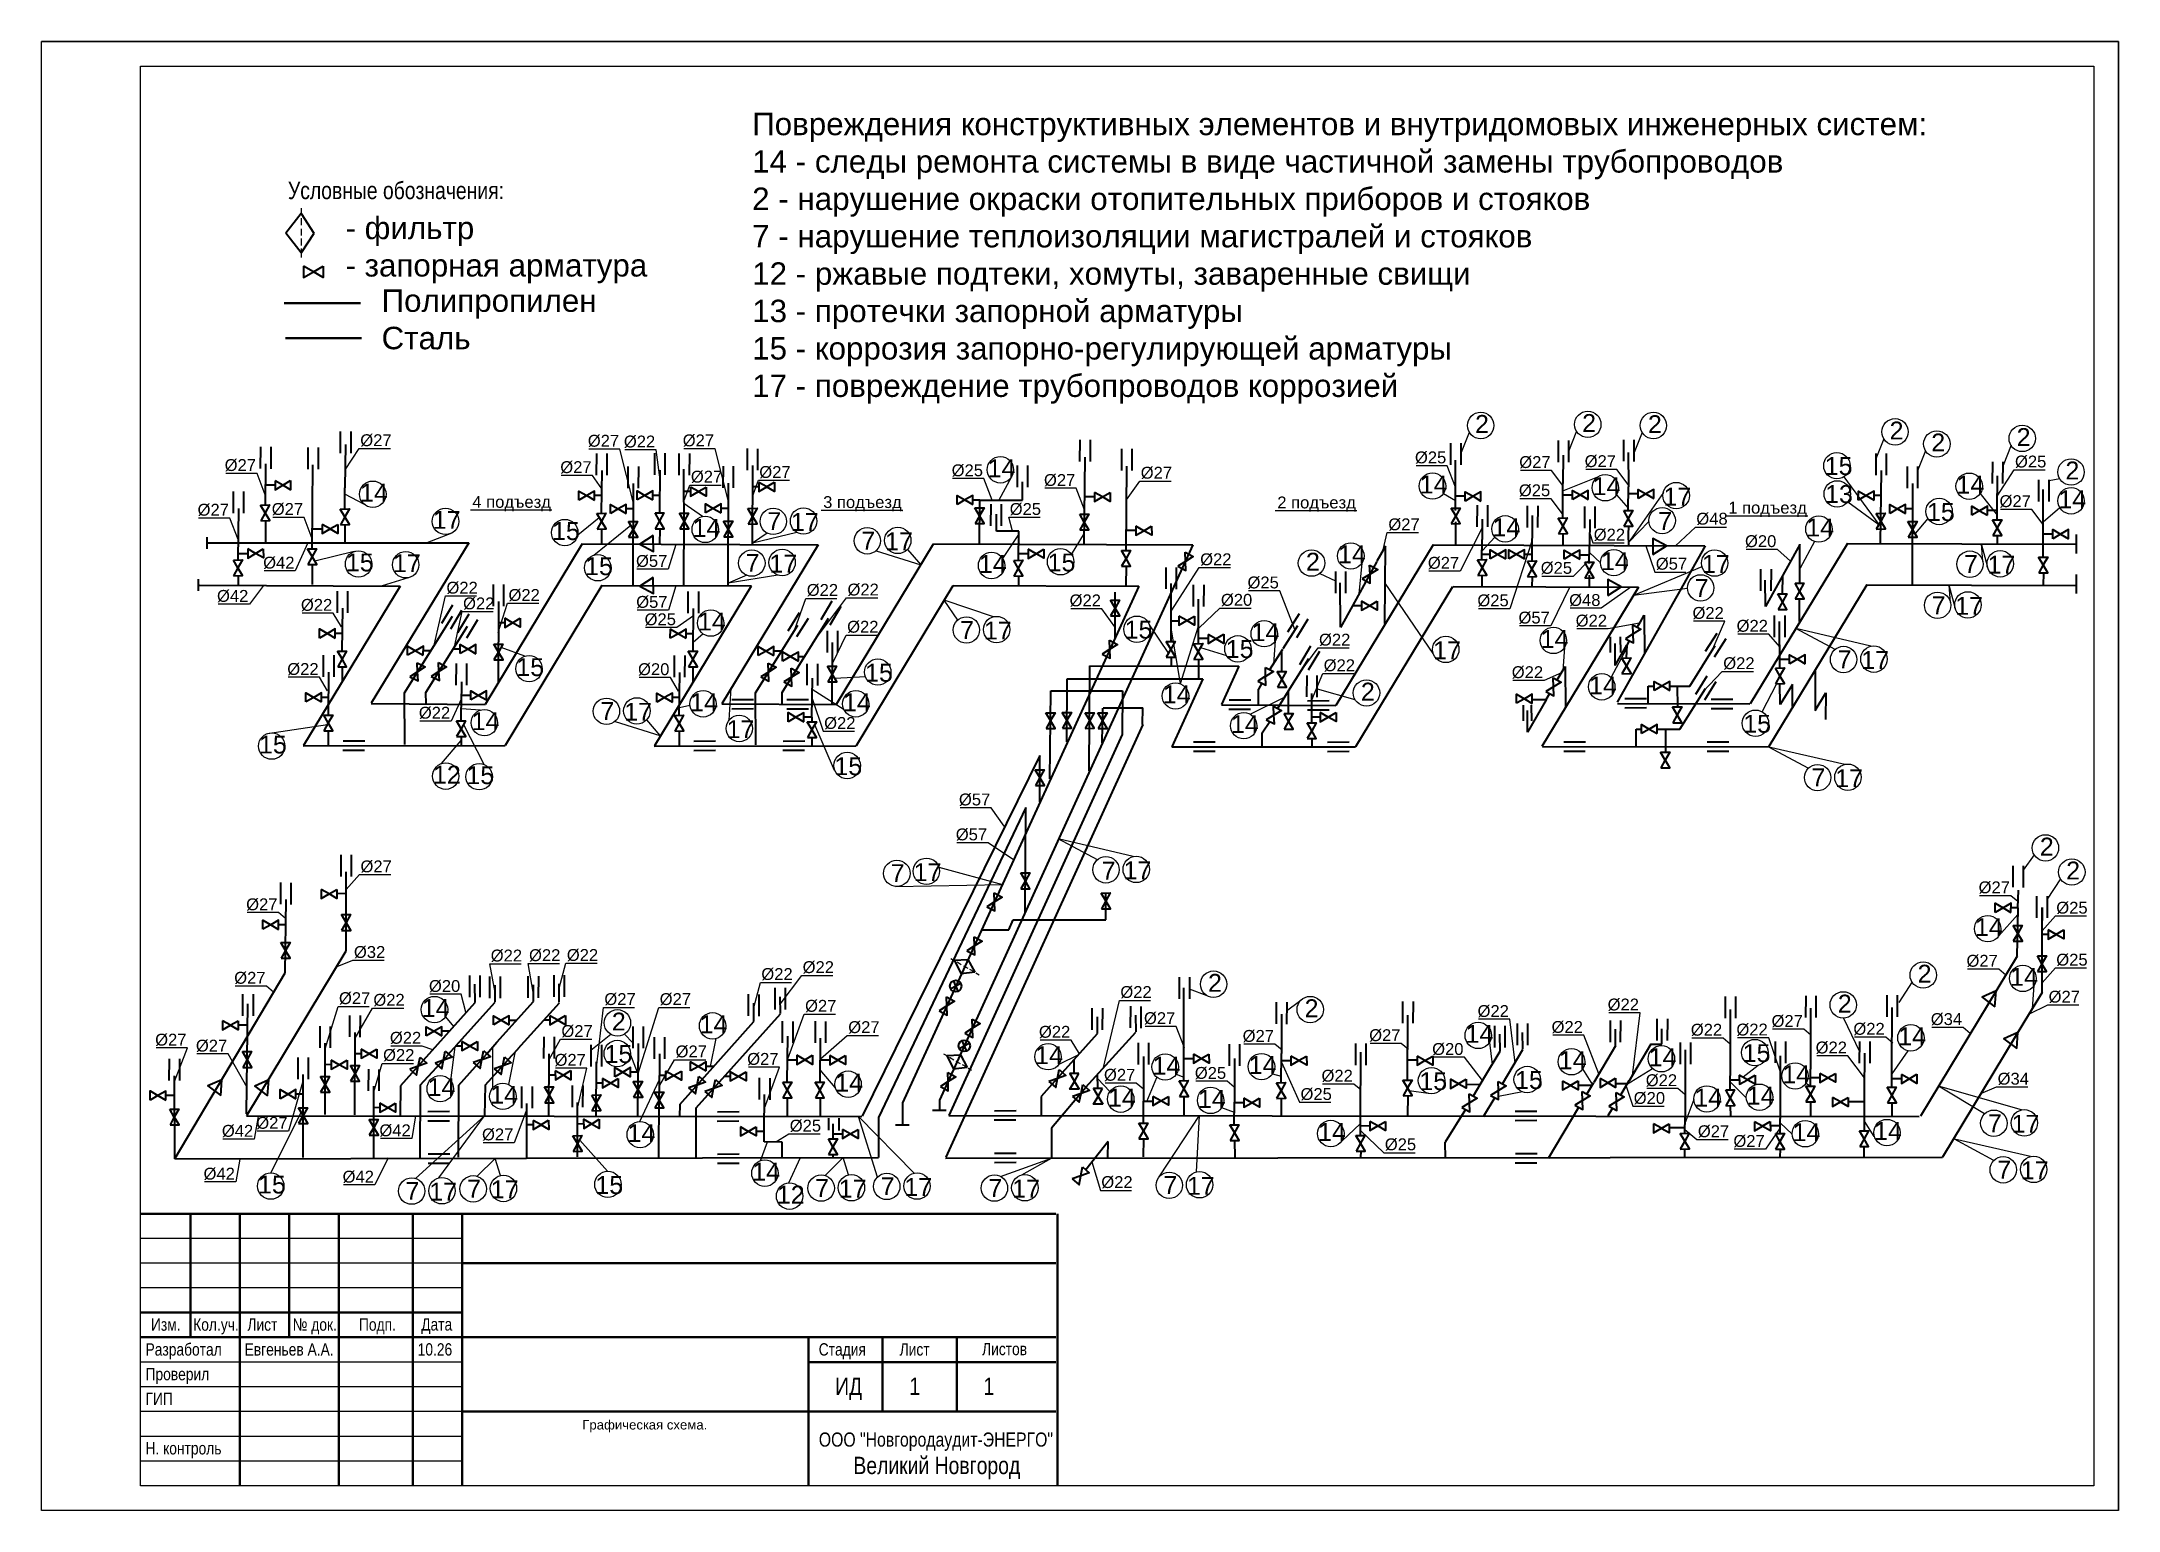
# Model space of a CAD drawing. Header units: inches. Extents: x -14875 to -3761, y 5061 to 12920.
import ezdxf
from ezdxf import colors
from ezdxf.entities.mleader import LeaderData, LeaderLine
from ezdxf.enums import TextEntityAlignment as Align
from ezdxf.math import Vec2, Vec3

# ---------------------------------------------------------------- set-up
doc = ezdxf.new("R2010")
doc.units = ezdxf.units.IN
doc.header["$MEASUREMENT"] = 0
doc.linetypes.add('ACAD_ISO02W100', pattern=[15, 12, -3])
doc.layers.get('0').update_dxf_attribs({"color": 18, "true_color": 0x000000})
for name, color, linetype, lineweight in [('анп Рамка жирная', 7, 'Continuous', 50), ('ГП_Таbлицы', 7, 'Continuous', 50), ('Трубы', 7, 'Continuous', 40)]:
    doc.layers.add(name, color=color, linetype=linetype, lineweight=lineweight)
doc.styles.add('ISO', font='arial.ttf')
doc.styles.get("Standard").update_dxf_attribs({"font": 'arial.ttf'})
doc.mleader_styles.duplicate_entry("Standard", '')

msp = doc.modelspace()

# ---------------------------------------------------------------- texts
at = {"char_height": 120, "attachment_point": 1}
for s, width, heights, insert in [('Повреждения конструктивных элементов и внутридомовых инженерных систем:\\P\\pxt55;14 - следы ремонта системы в виде частичной замены трубопроводов\\P2 - нарушение окраски отопительных приборов и стояков\\P7 - нарушение теплоизоляции магистралей и стояков\\P12 - ржавые подтеки, хомуты, заваренные свищи\\P13 - протечки запорной арматуры\\P15 - коррозия запорно-регулирующей арматуры\\P17 - повреждение трубопроводов коррозией ', 6649.47, [-1565], (-11072, 12539)), ('        \\P            - фильтр\\P            - запорная арматура\\P          \\P            ', 6089.44, [-920], (-13807, 12183)), ('Полипропилен\\PСталь', 1388.44, [-324], (-13055, 11594))]:
    msp.add_mtext_dynamic_manual_height_columns(s, width=width, gutter_width=3.75, heights=heights, dxfattribs=dict(at, insert=insert))
at = {"layer": 'ГП_Таbлицы', "color": 7, "style": 'ISO', "width": 0.8}
for s, height, p in [('Условные обозначения:', 92.61, (-12978, 12077)), ('ООО "Новгородаудит-ЭНЕРГО"', 75.6, (-10089, 5403)), ('Великий Новгород', 92.61, (-10084, 5256))]:
    msp.add_text(s, height=height, dxfattribs=at).set_placement(p, align=Align.CENTER)
for s, height, p in [('Изм.', 66.1, (-14289, 6023)), ('Кол.уч.', 66.1, (-14063, 6023)), ('Лист', 66.1, (-13773, 6023)), ('№ док.', 66.1, (-13531, 6023)), ('Подп.', 66.1, (-13176, 6023)), ('Дата', 66.1, (-12843, 6024)), ('Разработал', 66.1, (-14318, 5890)), ('Евгеньев А.А.', 66.15, (-13788, 5890)), ('10.26', 66.1, (-12862, 5890)), ('Стадия', 66.1, (-10716, 5890)), ('Лист', 66.1, (-10283, 5890)), ('Листов', 66.1, (-9842, 5892)), ('Проверил', 66.1, (-14318, 5758)), ('ГИП', 66.1, (-14318, 5626)), ('ИД', 92.6, (-10628, 5680)), ('1', 92.6, (-10231, 5680)), ('1', 92.6, (-9834, 5680)), ('Н. контроль', 66.15, (-14318, 5361))]:
    msp.add_text(s, height=height, dxfattribs=at).set_placement(p)
at = {"layer": 'Трубы', "color": 18, "true_color": 0x000000, "char_height": 95.7, "width": 145.66, "attachment_point": 1}
for s, insert in [('2', (-7204, 10922)), ('2', (-6631, 10927)), ('2', (-6279, 10921)), ('2', (-4986, 10887)), ('2', (-4763, 10823)), ('2', (-4306, 10852)), ('14', (-9812, 10685)), ('15', (-5333, 10697)), ('2', (-4045, 10673)), ('14', (-7500, 10598)), ('14', (-6575, 10589)), ('14', (-4628, 10597)), ('14', (-13170, 10554)), ('17', (-6196, 10533)), ('13', (-5331, 10547)), ('15', (-4786, 10451)), ('14', (-4083, 10519)), ('17', (-12781, 10409)), ('15', (-12143, 10349)), ('14', (-11391, 10366)), ('7', (-10991, 10402)), ('17', (-10865, 10398)), ('14', (-7111, 10369)), ('7', (-6224, 10403)), ('14', (-5432, 10368)), ('7', (-10488, 10298)), ('17', (-10361, 10294)), ('15', (-13246, 10181)), ('17', (-12994, 10177)), ('15', (-11966, 10161)), ('7', (-11107, 10179)), ('17', (-10980, 10175)), ('14', (-9859, 10173)), ('15', (-9491, 10181)), ('2', (-8109, 10185)), ('14', (-7937, 10224)), ('14', (-6530, 10188)), ('17', (-5990, 10173)), ('7', (-4588, 10173)), ('17', (-4462, 10169)), ('7', (-6029, 10045)), ('7', (-4761, 9952)), ('17', (-4635, 9949)), ('14', (-11362, 9865)), ('7', (-9959, 9820)), ('17', (-9832, 9817)), ('15', (-9079, 9822)), ('14', (-8400, 9808)), ('15', (-8538, 9718)), ('17', (-7429, 9711)), ('14', (-6853, 9772)), ('15', (-12334, 9621)), ('15', (-10468, 9591)), ('7', (-5264, 9663)), ('17', (-5138, 9659)), ('14', (-8875, 9475)), ('2', (-7815, 9490)), ('14', (-6594, 9523)), ('7', (-11884, 9386)), ('17', (-11757, 9382)), ('14', (-11404, 9433)), ('14', (-10586, 9433)), ('14', (-12573, 9332)), ('17', (-11209, 9289)), ('14', (-8510, 9316)), ('15', (-5769, 9318)), ('15', (-13711, 9207)), ('12', (-12780, 9046)), ('15', (-12601, 9043)), ('15', (-10632, 9091)), ('7', (-5404, 9031)), ('17', (-5277, 9027)), ('2', (-4182, 8661)), ('7', (-10331, 8519)), ('17', (-10208, 8524)), ('7', (-9202, 8532)), ('17', (-9085, 8534)), ('2', (-4041, 8533)), ('14', (-4529, 8230)), ('2', (-8633, 7932)), ('2', (-4836, 7981)), ('14', (-4341, 7964)), ('14', (-12840, 7797)), ('2', (-8116, 7796)), ('2', (-5263, 7821)), ('2', (-11823, 7725)), ('14', (-11353, 7710)), ('14', (-7255, 7659)), ('14', (-4940, 7646)), ('15', (-11862, 7551)), ('14', (-9558, 7545)), ('14', (-8930, 7489)), ('14', (-8415, 7492)), ('14', (-6756, 7518)), ('14', (-6275, 7534)), ('15', (-5772, 7556)), ('14', (-12809, 7374)), ('14', (-10628, 7398)), ('15', (-7502, 7406)), ('15', (-6990, 7412)), ('14', (-5560, 7442)), ('14', (-12474, 7333)), ('14', (-9168, 7318)), ('14', (-8687, 7311)), ('14', (-6031, 7318)), ('14', (-5750, 7328)), ('14', (-11739, 7128)), ('14', (-8044, 7134)), ('14', (-5505, 7133)), ('14', (-5069, 7139)), ('7', (-4460, 7181)), ('17', (-4333, 7178)), ('14', (-11072, 6922)), ('7', (-4410, 6932)), ('17', (-4284, 6929)), ('15', (-13716, 6853)), ('7', (-12927, 6819)), ('17', (-12800, 6815)), ('7', (-12597, 6831)), ('17', (-12471, 6827)), ('15', (-11911, 6850)), ('12', (-10940, 6799)), ('7', (-10735, 6835)), ('17', (-10609, 6831)), ('7', (-10384, 6844)), ('17', (-10258, 6840)), ('7', (-9808, 6835)), ('17', (-9681, 6831)), ('7', (-8872, 6850)), ('17', (-8746, 6846))]:
    msp.add_mtext(s, dxfattribs=dict(at, insert=insert))
at = {"layer": 'Трубы', "linetype": 'ACAD_ISO02W100', "insert": (-12605, 5545), "char_height": 50.4, "attachment_point": 1}
msp.add_mtext_dynamic_manual_height_columns('\\pxa0.66667,sm1,qc;Графическая схема.', width=1916.71, gutter_width=3.15, heights=[-67.2], dxfattribs=at)

# ---------------------------------------------------------------- linework, layer by layer
at = {"color": 18, "true_color": 0x000000}
for p, q in [((-13486, 12029), (-13486, 11991)), ((-13486, 11975), (-13486, 11938)), ((-13486, 11919), (-13486, 11882)), ((-13486, 11866), (-13486, 11829)), ((-13486, 11813), (-13486, 11765)), ((-7235, 10829), (-7278, 10722)), ((-6661, 10835), (-6704, 10727)), ((-6310, 10829), (-6353, 10721)), ((-5017, 10795), (-5060, 10687)), ((-4793, 10730), (-4837, 10623)), ((-4336, 10760), (-4379, 10652)), ((-9685, 10591), (-9752, 10467)), ((-6734, 10516), (-6547, 10592)), ((-5230, 10592), (-5044, 10336)), ((-4075, 10580), (-4132, 10570)), ((-13146, 10443), (-13251, 10498)), ((-11337, 10379), (-11437, 10449)), ((-7373, 10503), (-7309, 10464)), ((-6448, 10495), (-6385, 10424)), ((-6196, 10508), (-6383, 10240)), ((-5209, 10458), (-5044, 10336)), ((-4501, 10503), (-4411, 10387)), ((-12005, 10281), (-11890, 10373)), ((-6273, 10354), (-6383, 10240)), ((-4781, 10369), (-4850, 10288)), ((-4075, 10426), (-4165, 10348)), ((-12680, 10290), (-12813, 10239)), ((-11920, 10172), (-11722, 10332)), ((-10833, 10294), (-11071, 10237)), ((-10991, 10290), (-11071, 10237)), ((-9731, 10155), (-9645, 10282)), ((-9363, 10175), (-9294, 10290)), ((-7098, 10269), (-7165, 10197)), ((-5387, 10246), (-5465, 10102)), ((-4461, 10106), (-4495, 10232)), ((-4487, 10139), (-4495, 10232)), ((-13201, 10192), (-13412, 10141)), ((-10409, 10196), (-10170, 10120)), ((-10241, 10203), (-10170, 10120)), ((-7810, 10129), (-7826, 9965)), ((-6532, 10132), (-6592, 10187)), ((-12913, 10051), (-13052, 10008)), ((-10934, 10066), (-11200, 10022)), ((-11101, 10065), (-11200, 10022)), ((-8035, 10075), (-7951, 10035)), ((-7429, 9647), (-7685, 10022)), ((-5990, 10110), (-6357, 9957)), ((-4634, 9885), (-4668, 10012)), ((-4660, 9919), (-4668, 10012)), ((-9780, 9843), (-10045, 9931)), ((-9972, 9825), (-10045, 9931)), ((-6068, 9994), (-6357, 9956)), ((-8947, 9800), (-8844, 9646)), ((-8781, 9485), (-8831, 9781)), ((-8781, 9485), (-8684, 9792)), ((-5086, 9685), (-5488, 9780)), ((-5278, 9668), (-5488, 9780)), ((-12288, 9632), (-12415, 9679)), ((-11334, 9751), (-11387, 9705)), ((-8533, 9634), (-8671, 9677)), ((-8273, 9714), (-8282, 9591)), ((-6726, 9678), (-6735, 9555)), ((-6475, 9517), (-6392, 9675)), ((-11196, 9289), (-11184, 9461)), ((-10580, 9344), (-10751, 9453)), ((-10466, 9521), (-10630, 9512)), ((-7845, 9398), (-8048, 9455)), ((-5668, 9334), (-5590, 9485)), ((-12528, 9343), (-12628, 9351)), ((-11406, 9368), (-11461, 9355)), ((-8407, 9321), (-8224, 9412)), ((-13666, 9219), (-13345, 9266)), ((-12506, 9053), (-12616, 9268)), ((-11805, 9283), (-11566, 9207)), ((-11637, 9291), (-11566, 9207)), ((-10631, 9021), (-10737, 9264)), ((-12734, 9057), (-12629, 9180)), ((-5225, 9053), (-5632, 9145)), ((-5421, 9032), (-5632, 9145)), ((-9033, 8560), (-9435, 8654)), ((-9225, 8542), (-9435, 8654)), ((-4212, 8569), (-4271, 8487)), ((-10073, 8503), (-9733, 8411)), ((-10306, 8400), (-9733, 8411)), ((-4071, 8440), (-4142, 8331)), ((-4402, 8136), (-4299, 8250)), ((-10009, 8015), (-9986, 8001)), ((-9976, 7996), (-9953, 7982)), ((-9941, 7976), (-9919, 7962)), ((-9909, 7957), (-9886, 7944)), ((-9876, 7938), (-9858, 7927)), ((-8638, 7815), (-8732, 7850)), ((-8143, 7784), (-8213, 7732)), ((-4866, 7889), (-4937, 7779)), ((-4214, 7870), (-4223, 7747)), ((-12713, 7702), (-12670, 7650)), ((-5232, 7695), (-5147, 7517)), ((-11828, 7608), (-11935, 7522)), ((-11755, 7610), (-11711, 7564)), ((-7127, 7565), (-7113, 7447)), ((-12685, 7361), (-12662, 7542)), ((-12459, 7326), (-12460, 7542)), ((-12375, 7341), (-12338, 7518)), ((-11723, 7499), (-11687, 7406)), ((-10049, 7505), (-10026, 7492)), ((-10016, 7486), (-9993, 7473)), ((-9982, 7466), (-9959, 7453)), ((-9949, 7448), (-9926, 7434)), ((-9430, 7450), (-9325, 7500)), ((-4888, 7521), (-4974, 7397)), ((-11674, 7143), (-11568, 7367)), ((-10628, 7325), (-10708, 7418)), ((-9916, 7428), (-9898, 7417)), ((-9158, 7302), (-9223, 7370)), ((-8961, 7250), (-8906, 7378)), ((-8803, 7395), (-8763, 7380)), ((-8288, 7398), (-8241, 7385)), ((-6629, 7424), (-6576, 7339)), ((-6254, 7425), (-6393, 7339)), ((-5753, 7269), (-5839, 7355)), ((-5690, 7442), (-5769, 7379)), ((-5432, 7348), (-5410, 7332)), ((-7455, 7293), (-7556, 7307)), ((-6951, 7301), (-7078, 7276)), ((-6034, 7260), (-6081, 7131)), ((-4281, 7204), (-4725, 7332)), ((-4478, 7183), (-4725, 7332)), ((-13647, 6867), (-13485, 7190)), ((-12873, 6838), (-12504, 7172)), ((-12748, 6841), (-12504, 7172)), ((-10206, 6866), (-10504, 7170)), ((-10402, 6845), (-10504, 7170)), ((-8890, 6851), (-8679, 7174)), ((-8694, 6873), (-8679, 7174)), ((-8560, 7217), (-8493, 7192)), ((-7916, 7039), (-7818, 7130)), ((-5507, 7074), (-5572, 7135)), ((-5068, 7063), (-5121, 7144)), ((-11847, 6877), (-11995, 7042)), ((-11028, 6932), (-10990, 7034)), ((-4232, 6955), (-4639, 7047)), ((-4428, 6934), (-4639, 7047)), ((-12543, 6850), (-12448, 6945)), ((-12419, 6853), (-12448, 6945)), ((-10876, 6814), (-10814, 6949)), ((-10681, 6854), (-10586, 6949)), ((-10557, 6857), (-10586, 6949)), ((-9743, 6849), (-9470, 6947)), ((-9629, 6857), (-9470, 6947))]:
    msp.add_line(p, q, dxfattribs=at)
at = {"color": 3, "lineweight": 50}
msp.add_line((-13576, 11520), (-13168, 11520), dxfattribs=at)
at = {"color": 7, "lineweight": 50}
msp.add_line((-13570, 11333), (-13162, 11333), dxfattribs=at)
at = {"color": 7}
msp.add_line((-11266, 7586), (-11297, 7437), dxfattribs=at)
at = {"color": 0, "lineweight": 40}
for points in [[(-13473, 11719), (-13473, 11657), (-13420, 11688)], [(-13367, 11719), (-13367, 11657), (-13420, 11688)], [(-13703, 10440), (-13654, 10441), (-13678, 10398)], [(-13702, 10356), (-13653, 10357), (-13678, 10399)], [(-13276, 10419), (-13227, 10420), (-13251, 10377)], [(-13275, 10335), (-13226, 10336), (-13251, 10377)], [(-11903, 10396), (-11855, 10397), (-11879, 10354)], [(-11902, 10312), (-11854, 10313), (-11879, 10354)], [(-11733, 10352), (-11685, 10352), (-11709, 10310)], [(-11592, 10398), (-11544, 10398), (-11568, 10356)], [(-11592, 10314), (-11543, 10314), (-11568, 10356)], [(-11460, 10313), (-11411, 10313), (-11436, 10355)], [(-11225, 10354), (-11176, 10355), (-11200, 10312)], [(-11094, 10338), (-11045, 10339), (-11070, 10381)], [(-9879, 10341), (-9830, 10342), (-9855, 10383)], [(-9319, 10391), (-9271, 10391), (-9295, 10349)], [(-9318, 10307), (-9270, 10307), (-9295, 10349)], [(-7332, 10424), (-7284, 10424), (-7307, 10382)], [(-7331, 10340), (-7283, 10341), (-7307, 10382)], [(-6759, 10371), (-6711, 10372), (-6735, 10329)], [(-6408, 10411), (-6360, 10411), (-6384, 10369)], [(-6408, 10327), (-6359, 10327), (-6384, 10369)], [(-5058, 10396), (-5009, 10397), (-5033, 10354)], [(-5057, 10312), (-5008, 10313), (-5033, 10354)], [(-4888, 10352), (-4839, 10352), (-4863, 10310)], [(-4435, 10361), (-4386, 10361), (-4410, 10319)], [(-11733, 10268), (-11684, 10268), (-11709, 10310)], [(-11601, 10278), (-11673, 10231), (-11600, 10192)], [(-11224, 10270), (-11175, 10271), (-11200, 10312)], [(-6758, 10287), (-6710, 10288), (-6735, 10329)], [(-6252, 10176), (-6180, 10222), (-6252, 10262)], [(-4887, 10268), (-4838, 10268), (-4863, 10310)], [(-4434, 10277), (-4386, 10277), (-4410, 10319)], [(-13848, 10146), (-13800, 10147), (-13824, 10105)], [(-13451, 10207), (-13403, 10207), (-13427, 10165)], [(-13450, 10123), (-13402, 10123), (-13427, 10165)], [(-9672, 10144), (-9624, 10145), (-9648, 10103)], [(-9096, 10197), (-9047, 10198), (-9071, 10155)], [(-9095, 10113), (-9047, 10114), (-9071, 10155)], [(-8794, 10114), (-8751, 10091), (-8753, 10139)], [(-8755, 10188), (-8712, 10165), (-8753, 10139)], [(-7768, 10119), (-7725, 10096), (-7766, 10071)], [(-7191, 10148), (-7142, 10149), (-7166, 10106)], [(-6924, 10141), (-6876, 10142), (-6900, 10099)], [(-6617, 10134), (-6569, 10135), (-6593, 10092)], [(-4189, 10162), (-4140, 10162), (-4164, 10120)], [(-4188, 10078), (-4139, 10078), (-4164, 10120)], [(-13848, 10062), (-13799, 10063), (-13824, 10105)], [(-11601, 10053), (-11673, 10006), (-11600, 9967)], [(-9672, 10060), (-9623, 10061), (-9648, 10103)], [(-7808, 10045), (-7765, 10023), (-7766, 10071)], [(-7190, 10064), (-7141, 10065), (-7166, 10107)], [(-6924, 10057), (-6875, 10058), (-6900, 10099)], [(-6617, 10050), (-6568, 10051), (-6593, 10092)], [(-6494, 9956), (-6422, 10002), (-6494, 10042)], [(-5492, 10022), (-5444, 10023), (-5468, 9980)], [(-5584, 9965), (-5535, 9965), (-5559, 9923)], [(-5583, 9881), (-5535, 9881), (-5559, 9923)], [(-5491, 9938), (-5443, 9939), (-5468, 9980)], [(-9154, 9847), (-9105, 9848), (-9130, 9889)], [(-6360, 9799), (-6317, 9776), (-6358, 9751)], [(-9199, 9643), (-9156, 9621), (-9158, 9669)], [(-9160, 9717), (-9117, 9695), (-9158, 9669)], [(-8856, 9710), (-8808, 9711), (-8832, 9669)], [(-8856, 9626), (-8807, 9627), (-8832, 9669)], [(-8710, 9698), (-8661, 9699), (-8685, 9656)], [(-6399, 9725), (-6356, 9703), (-6358, 9751)], [(-13291, 9659), (-13243, 9659), (-13266, 9617)], [(-13290, 9575), (-13242, 9575), (-13266, 9617)], [(-12864, 9597), (-12821, 9574), (-12862, 9548)], [(-12750, 9598), (-12707, 9575), (-12748, 9550)], [(-12454, 9612), (-12405, 9612), (-12430, 9654)], [(-11414, 9658), (-11365, 9658), (-11389, 9616)], [(-11413, 9574), (-11364, 9574), (-11389, 9616)], [(-10986, 9595), (-10944, 9573), (-10985, 9547)], [(-10863, 9568), (-10820, 9545), (-10861, 9519)], [(-8709, 9614), (-8660, 9615), (-8685, 9656)], [(-8326, 9572), (-8283, 9550), (-8325, 9524)], [(-6418, 9622), (-6370, 9623), (-6394, 9580)], [(-6418, 9538), (-6369, 9539), (-6394, 9580)], [(-5597, 9568), (-5549, 9569), (-5573, 9527)], [(-12903, 9522), (-12860, 9500), (-12862, 9548)], [(-12789, 9524), (-12746, 9501), (-12748, 9550)], [(-11026, 9521), (-10983, 9499), (-10985, 9547)], [(-10902, 9494), (-10859, 9471), (-10861, 9519)], [(-10668, 9494), (-10619, 9494), (-10644, 9536)], [(-8366, 9499), (-8323, 9476), (-8325, 9525)], [(-8263, 9550), (-8214, 9550), (-8238, 9508)], [(-8262, 9466), (-8213, 9466), (-8238, 9508)], [(-6825, 9442), (-6782, 9419), (-6784, 9468)], [(-6786, 9516), (-6743, 9493), (-6784, 9467)], [(-5597, 9484), (-5548, 9485), (-5573, 9527)], [(-8282, 9365), (-8239, 9342), (-8280, 9317)], [(-6147, 9360), (-6098, 9360), (-6122, 9318)], [(-13364, 9316), (-13316, 9317), (-13340, 9275)], [(-13364, 9232), (-13315, 9233), (-13340, 9275)], [(-12654, 9286), (-12606, 9286), (-12630, 9244)], [(-12654, 9202), (-12605, 9202), (-12630, 9244)], [(-11487, 9315), (-11439, 9316), (-11462, 9273)], [(-11486, 9231), (-11438, 9232), (-11462, 9274)], [(-10777, 9280), (-10728, 9281), (-10752, 9239)], [(-10776, 9196), (-10727, 9197), (-10752, 9239)], [(-9499, 9245), (-9450, 9245), (-9475, 9287)], [(-9412, 9247), (-9363, 9247), (-9388, 9289)], [(-9290, 9245), (-9242, 9246), (-9267, 9287)], [(-9221, 9245), (-9172, 9245), (-9197, 9287)], [(-8321, 9292), (-8278, 9269), (-8280, 9317)], [(-8226, 9326), (-8178, 9326), (-8202, 9284)], [(-8226, 9242), (-8177, 9242), (-8202, 9284)], [(-8103, 9275), (-8055, 9275), (-8078, 9233)], [(-8102, 9191), (-8054, 9191), (-8078, 9233)], [(-6146, 9276), (-6097, 9276), (-6122, 9318)], [(-6211, 9118), (-6162, 9119), (-6186, 9076)], [(-6210, 9034), (-6161, 9035), (-6186, 9077)], [(-9556, 8940), (-9508, 8940), (-9533, 8982)], [(-9778, 8366), (-9735, 8343), (-9776, 8317)], [(-9634, 8388), (-9586, 8388), (-9610, 8430)], [(-9817, 8291), (-9774, 8269), (-9776, 8317)], [(-9203, 8281), (-9155, 8281), (-9180, 8323)], [(-13269, 8165), (-13220, 8165), (-13245, 8207)], [(-9885, 8131), (-9842, 8108), (-9883, 8082)], [(-4325, 8191), (-4276, 8191), (-4300, 8149)], [(-4324, 8107), (-4275, 8107), (-4300, 8149)], [(-13594, 8100), (-13545, 8100), (-13569, 8058)], [(-13593, 8016), (-13544, 8016), (-13569, 8058)], [(-9924, 8056), (-9881, 8034), (-9883, 8082)], [(-4195, 7944), (-4146, 7944), (-4171, 7986)], [(-10033, 7809), (-9990, 7787), (-10031, 7761)], [(-4422, 7755), (-4415, 7841), (-4490, 7808)], [(-10072, 7735), (-10029, 7712), (-10031, 7761)], [(-9895, 7689), (-9853, 7667), (-9894, 7641)], [(-9935, 7615), (-9892, 7592), (-9894, 7641)], [(-4306, 7533), (-4299, 7618), (-4374, 7585)], [(-13799, 7516), (-13751, 7516), (-13774, 7474)], [(-13798, 7432), (-13750, 7432), (-13774, 7474)], [(-12849, 7486), (-12813, 7455), (-12859, 7439)], [(-12769, 7455), (-12733, 7424), (-12723, 7471)], [(-12714, 7519), (-12678, 7487), (-12724, 7471)], [(-12565, 7458), (-12528, 7426), (-12519, 7474)], [(-12510, 7521), (-12473, 7489), (-12519, 7473)], [(-12398, 7488), (-12361, 7456), (-12407, 7440)], [(-13916, 7281), (-13909, 7366), (-13984, 7333)], [(-13665, 7279), (-13658, 7365), (-13733, 7332)], [(-13381, 7299), (-13332, 7299), (-13357, 7341)], [(-13221, 7358), (-13173, 7358), (-13197, 7400)], [(-12904, 7423), (-12868, 7391), (-12859, 7439)], [(-12453, 7424), (-12416, 7393), (-12407, 7440)], [(-11412, 7322), (-11376, 7290), (-11366, 7338)], [(-11357, 7385), (-11321, 7353), (-11366, 7337)], [(-11269, 7367), (-11233, 7335), (-11279, 7319)], [(-10065, 7330), (-10023, 7307), (-10024, 7356)], [(-10026, 7404), (-9983, 7381), (-10024, 7356)], [(-9485, 7357), (-9448, 7325), (-9439, 7373)], [(-9430, 7420), (-9393, 7389), (-9439, 7373)], [(-9303, 7341), (-9267, 7309), (-9312, 7293)], [(-7081, 7357), (-7038, 7334), (-7079, 7308)], [(-12182, 7243), (-12134, 7243), (-12158, 7285)], [(-11930, 7200), (-11881, 7201), (-11906, 7242)], [(-11707, 7272), (-11658, 7272), (-11683, 7314)], [(-11593, 7215), (-11544, 7215), (-11569, 7257)], [(-11325, 7303), (-11288, 7271), (-11279, 7319)], [(-10908, 7269), (-10859, 7269), (-10884, 7311)], [(-10734, 7269), (-10686, 7269), (-10710, 7311)], [(-9358, 7277), (-9322, 7245), (-9312, 7293)], [(-8786, 7276), (-8738, 7277), (-8763, 7319)], [(-8266, 7266), (-8217, 7267), (-8242, 7309)], [(-7589, 7280), (-7541, 7281), (-7565, 7322)], [(-7275, 7217), (-7232, 7194), (-7234, 7243)], [(-7236, 7291), (-7193, 7268), (-7234, 7243)], [(-7121, 7282), (-7078, 7260), (-7079, 7308)], [(-6671, 7229), (-6628, 7206), (-6629, 7254)], [(-6631, 7303), (-6588, 7280), (-6629, 7254)], [(-6489, 7224), (-6446, 7201), (-6447, 7250)], [(-6449, 7298), (-6406, 7275), (-6447, 7250)], [(-5863, 7227), (-5814, 7228), (-5839, 7269)], [(-5434, 7247), (-5385, 7247), (-5410, 7289)], [(-4998, 7242), (-4949, 7242), (-4974, 7284)], [(-4998, 7242), (-4949, 7242), (-4974, 7284)], [(-14187, 7124), (-14139, 7125), (-14164, 7167)], [(-13499, 7132), (-13450, 7132), (-13475, 7174)], [(-13121, 7069), (-13072, 7069), (-13097, 7111)], [(-12030, 6982), (-11982, 6983), (-12007, 7024)], [(-10663, 6965), (-10615, 6966), (-10640, 7008)], [(-9003, 7050), (-8954, 7050), (-8979, 7092)], [(-8515, 7041), (-8467, 7041), (-8491, 7083)], [(-7841, 6984), (-7792, 6984), (-7817, 7026)], [(-6106, 6995), (-6057, 6996), (-6082, 7038)], [(-5596, 6994), (-5548, 6995), (-5573, 7036)], [(-5146, 7008), (-5098, 7008), (-5122, 7050)], [(-9305, 6899), (-9268, 6867), (-9314, 6851)], [(-9360, 6835), (-9323, 6804), (-9314, 6851)]]:
    msp.add_lwpolyline(points, close=True, dxfattribs=at)
at = {"color": 18, "lineweight": 40, "true_color": 0x000000}
for points in [[(-13625, 10570), (-13625, 10522), (-13583, 10546)], [(-13542, 10571), (-13542, 10522), (-13584, 10546)], [(-11037, 10561), (-11036, 10513), (-10994, 10537)], [(-10953, 10562), (-10953, 10513), (-10995, 10537)], [(-11402, 10536), (-11402, 10487), (-11360, 10512)], [(-11319, 10536), (-11319, 10488), (-11361, 10512)], [(-9240, 10508), (-9240, 10459), (-9198, 10484)], [(-9156, 10508), (-9156, 10460), (-9198, 10484)], [(-13373, 10337), (-13373, 10288), (-13331, 10313)], [(-13290, 10337), (-13290, 10289), (-13332, 10313)], [(-11461, 10397), (-11412, 10397), (-11436, 10355)], [(-11095, 10422), (-11046, 10423), (-11070, 10380)], [(-9880, 10425), (-9831, 10426), (-9855, 10383)], [(-9019, 10327), (-9019, 10279), (-8977, 10303)], [(-8935, 10328), (-8934, 10279), (-8977, 10303)], [(-13771, 10206), (-13771, 10157), (-13729, 10182)], [(-13688, 10206), (-13687, 10158), (-13729, 10182)], [(-9595, 10204), (-9595, 10155), (-9553, 10180)], [(-9511, 10204), (-9511, 10156), (-9553, 10180)], [(-9155, 9931), (-9106, 9932), (-9130, 9889)], [(-7811, 9926), (-7811, 9878), (-7769, 9902)], [(-7727, 9927), (-7727, 9878), (-7769, 9902)], [(-12396, 9835), (-12396, 9786), (-12354, 9811)], [(-12313, 9835), (-12313, 9787), (-12355, 9811)], [(-8789, 9846), (-8789, 9797), (-8747, 9822)], [(-8705, 9846), (-8705, 9798), (-8747, 9822)], [(-12455, 9696), (-12406, 9696), (-12430, 9654)], [(-8633, 9748), (-8633, 9700), (-8591, 9724)], [(-8549, 9749), (-8549, 9700), (-8591, 9724)], [(-10669, 9578), (-10620, 9578), (-10644, 9536)], [(-9500, 9329), (-9451, 9329), (-9475, 9287)], [(-9413, 9331), (-9364, 9331), (-9388, 9289)], [(-9291, 9329), (-9243, 9329), (-9266, 9287)], [(-9222, 9329), (-9173, 9329), (-9197, 9287)], [(-8032, 9330), (-8032, 9281), (-7990, 9306)], [(-7948, 9330), (-7948, 9282), (-7990, 9306)], [(-9557, 9024), (-9509, 9024), (-9533, 8982)], [(-9635, 8472), (-9587, 8472), (-9610, 8430)], [(-13378, 8384), (-13378, 8335), (-13336, 8360)], [(-13294, 8384), (-13294, 8336), (-13336, 8360)], [(-9204, 8364), (-9156, 8365), (-9180, 8323)], [(-13270, 8249), (-13221, 8249), (-13245, 8207)], [(-4137, 8167), (-4137, 8118), (-4095, 8143)], [(-4054, 8167), (-4053, 8119), (-4096, 8143)], [(-4195, 8028), (-4147, 8028), (-4171, 7986)], [(-13907, 7681), (-13906, 7632), (-13864, 7657)], [(-13823, 7681), (-13823, 7633), (-13865, 7657)], [(-12155, 7708), (-12154, 7660), (-12112, 7684)], [(-12071, 7709), (-12071, 7660), (-12113, 7684)], [(-12625, 7570), (-12625, 7522), (-12583, 7546)], [(-12542, 7571), (-12542, 7522), (-12584, 7546)], [(-13324, 7470), (-13324, 7422), (-13282, 7446)], [(-13240, 7471), (-13240, 7422), (-13282, 7446)], [(-13165, 7529), (-13164, 7481), (-13122, 7505)], [(-13081, 7529), (-13081, 7481), (-13123, 7505)], [(-10833, 7497), (-10833, 7448), (-10791, 7473)], [(-10749, 7497), (-10749, 7448), (-10791, 7473)], [(-10657, 7495), (-10656, 7446), (-10614, 7471)], [(-10573, 7495), (-10573, 7447), (-10615, 7471)], [(-8711, 7503), (-8711, 7455), (-8669, 7479)], [(-8628, 7503), (-8627, 7455), (-8670, 7479)], [(-8189, 7492), (-8189, 7443), (-8147, 7468)], [(-8106, 7492), (-8105, 7444), (-8148, 7468)], [(-7514, 7492), (-7514, 7443), (-7472, 7468)], [(-7430, 7492), (-7430, 7444), (-7472, 7468)], [(-13381, 7383), (-13333, 7383), (-13357, 7341)], [(-13222, 7442), (-13174, 7442), (-13197, 7400)], [(-12126, 7414), (-12125, 7366), (-12083, 7390)], [(-12042, 7415), (-12042, 7366), (-12084, 7390)], [(-11873, 7372), (-11873, 7323), (-11831, 7348)], [(-11789, 7372), (-11789, 7324), (-11831, 7348)], [(-11708, 7356), (-11659, 7356), (-11683, 7314)], [(-11535, 7412), (-11535, 7363), (-11493, 7388)], [(-11451, 7412), (-11451, 7364), (-11493, 7388)], [(-11189, 7408), (-11189, 7360), (-11147, 7384)], [(-11105, 7408), (-11105, 7360), (-11147, 7384)], [(-10908, 7353), (-10860, 7353), (-10884, 7311)], [(-10735, 7353), (-10686, 7353), (-10710, 7311)], [(-9324, 7399), (-9372, 7399), (-9348, 7357)], [(-9323, 7315), (-9372, 7315), (-9348, 7357)], [(-8787, 7360), (-8739, 7361), (-8763, 7319)], [(-8267, 7350), (-8218, 7351), (-8242, 7309)], [(-7590, 7364), (-7541, 7364), (-7565, 7322)], [(-7335, 7368), (-7335, 7319), (-7293, 7344)], [(-7252, 7368), (-7252, 7320), (-7294, 7344)], [(-6736, 7359), (-6736, 7311), (-6694, 7335)], [(-6653, 7360), (-6653, 7311), (-6695, 7335)], [(-6535, 7373), (-6535, 7325), (-6493, 7349)], [(-6452, 7374), (-6452, 7325), (-6494, 7349)], [(-5790, 7390), (-5789, 7342), (-5747, 7366)], [(-5706, 7390), (-5706, 7342), (-5748, 7366)], [(-5359, 7400), (-5359, 7351), (-5317, 7376)], [(-5276, 7400), (-5276, 7352), (-5318, 7376)], [(-4923, 7394), (-4923, 7346), (-4881, 7370)], [(-4840, 7395), (-4840, 7346), (-4882, 7370)], [(-13064, 7240), (-13064, 7192), (-13022, 7216)], [(-12980, 7241), (-12980, 7192), (-13022, 7216)], [(-12183, 7327), (-12135, 7327), (-12158, 7285)], [(-11930, 7284), (-11882, 7285), (-11906, 7242)], [(-11594, 7299), (-11545, 7299), (-11569, 7257)], [(-9197, 7319), (-9245, 7319), (-9221, 7277)], [(-9196, 7235), (-9245, 7235), (-9221, 7277)], [(-8928, 7277), (-8928, 7228), (-8886, 7253)], [(-8844, 7277), (-8844, 7229), (-8886, 7253)], [(-8441, 7267), (-8441, 7219), (-8399, 7243)], [(-8357, 7268), (-8357, 7219), (-8399, 7243)], [(-5863, 7311), (-5815, 7312), (-5839, 7269)], [(-5434, 7331), (-5386, 7331), (-5410, 7289)], [(-5291, 7271), (-5291, 7222), (-5249, 7247)], [(-5208, 7271), (-5208, 7222), (-5250, 7247)], [(-4999, 7326), (-4950, 7326), (-4974, 7284)], [(-4999, 7326), (-4950, 7326), (-4974, 7284)], [(-14188, 7208), (-14140, 7209), (-14164, 7166)], [(-13500, 7216), (-13451, 7216), (-13475, 7174)], [(-13121, 7153), (-13073, 7153), (-13097, 7111)], [(-12244, 7148), (-12244, 7100), (-12202, 7124)], [(-12161, 7149), (-12160, 7100), (-12203, 7124)], [(-11974, 7154), (-11973, 7105), (-11931, 7130)], [(-11890, 7154), (-11890, 7105), (-11932, 7129)], [(-11135, 7113), (-11135, 7065), (-11093, 7089)], [(-11051, 7114), (-11051, 7065), (-11093, 7089)], [(-9004, 7134), (-8955, 7134), (-8979, 7092)], [(-8516, 7125), (-8468, 7125), (-8491, 7083)], [(-7767, 7143), (-7767, 7095), (-7725, 7119)], [(-7684, 7143), (-7683, 7095), (-7725, 7119)], [(-6249, 7130), (-6249, 7081), (-6207, 7106)], [(-6166, 7130), (-6166, 7081), (-6208, 7105)], [(-5708, 7141), (-5708, 7093), (-5666, 7117)], [(-5625, 7142), (-5624, 7093), (-5667, 7117)], [(-12031, 7066), (-11983, 7067), (-12006, 7024)], [(-10664, 7049), (-10616, 7050), (-10640, 7007)], [(-10589, 7100), (-10589, 7051), (-10547, 7076)], [(-10505, 7100), (-10505, 7052), (-10547, 7076)], [(-7842, 7068), (-7793, 7068), (-7817, 7026)], [(-6106, 7079), (-6058, 7080), (-6082, 7038)], [(-5597, 7078), (-5549, 7079), (-5573, 7036)], [(-5147, 7092), (-5098, 7092), (-5122, 7050)]]:
    msp.add_lwpolyline(points, close=True, dxfattribs=at)
at = {"color": 7, "lineweight": 40}
for points in [[(-11999, 10467), (-11999, 10515), (-11957, 10491)], [(-11915, 10467), (-11915, 10515), (-11957, 10491)], [(-11688, 10468), (-11688, 10517), (-11646, 10492)], [(-11604, 10468), (-11604, 10517), (-11646, 10492)], [(-11322, 10398), (-11322, 10447), (-11280, 10422)], [(-9976, 10443), (-9976, 10492), (-9934, 10468)], [(-9892, 10443), (-9892, 10492), (-9934, 10468)], [(-7257, 10462), (-7257, 10511), (-7215, 10487)], [(-7173, 10462), (-7173, 10511), (-7215, 10487)], [(-6682, 10470), (-6682, 10519), (-6640, 10495)], [(-6598, 10470), (-6598, 10519), (-6640, 10495)], [(-6332, 10475), (-6332, 10524), (-6290, 10500)], [(-6248, 10475), (-6248, 10524), (-6290, 10500)], [(-5154, 10467), (-5153, 10515), (-5111, 10491)], [(-5069, 10467), (-5069, 10515), (-5111, 10491)], [(-11831, 10396), (-11831, 10444), (-11789, 10420)], [(-11747, 10396), (-11747, 10444), (-11789, 10420)], [(-11238, 10398), (-11238, 10446), (-11280, 10422)], [(-4985, 10396), (-4985, 10444), (-4943, 10420)], [(-4901, 10396), (-4901, 10444), (-4943, 10420)], [(-4546, 10386), (-4546, 10435), (-4504, 10410)], [(-4462, 10386), (-4462, 10434), (-4504, 10410)], [(-4113, 10260), (-4113, 10309), (-4071, 10285)], [(-4029, 10260), (-4028, 10309), (-4071, 10285)], [(-7124, 10152), (-7124, 10201), (-7082, 10176)], [(-7040, 10152), (-7040, 10200), (-7082, 10176)], [(-7024, 10153), (-7023, 10201), (-6982, 10177)], [(-6940, 10153), (-6939, 10201), (-6982, 10177)], [(-6728, 10150), (-6728, 10199), (-6686, 10175)], [(-6644, 10150), (-6644, 10199), (-6686, 10175)], [(-13387, 9729), (-13387, 9778), (-13345, 9754)], [(-13303, 9729), (-13303, 9778), (-13345, 9754)], [(-12916, 9637), (-12916, 9686), (-12874, 9661)], [(-12832, 9637), (-12831, 9685), (-12874, 9661)], [(-12634, 9646), (-12634, 9694), (-12592, 9670)], [(-12550, 9645), (-12550, 9694), (-12592, 9670)], [(-11510, 9728), (-11509, 9777), (-11467, 9752)], [(-11426, 9728), (-11425, 9777), (-11467, 9752)], [(-11040, 9635), (-11040, 9683), (-10998, 9659)], [(-10956, 9635), (-10956, 9683), (-10998, 9659)], [(-10909, 9606), (-10909, 9655), (-10867, 9630)], [(-10825, 9606), (-10825, 9654), (-10867, 9630)], [(-5521, 9590), (-5521, 9639), (-5479, 9615)], [(-5437, 9590), (-5437, 9639), (-5479, 9615)], [(-12578, 9398), (-12578, 9447), (-12536, 9422)], [(-12494, 9398), (-12494, 9447), (-12536, 9422)], [(-6245, 9449), (-6245, 9497), (-6203, 9473)], [(-6161, 9449), (-6161, 9497), (-6203, 9473)], [(-13460, 9387), (-13460, 9436), (-13418, 9411)], [(-13376, 9387), (-13376, 9435), (-13418, 9411)], [(-11583, 9386), (-11583, 9434), (-11541, 9410)], [(-11499, 9386), (-11499, 9434), (-11541, 9410)], [(-6982, 9380), (-6982, 9428), (-6940, 9404)], [(-6898, 9379), (-6898, 9428), (-6940, 9404)], [(-10880, 9281), (-10880, 9330), (-10838, 9305)], [(-10796, 9281), (-10796, 9329), (-10838, 9305)], [(-6314, 9218), (-6314, 9266), (-6272, 9242)], [(-6230, 9218), (-6230, 9266), (-6272, 9242)], [(-4421, 8261), (-4421, 8310), (-4379, 8286)], [(-4337, 8261), (-4336, 8310), (-4379, 8286)], [(-13690, 8171), (-13690, 8219), (-13648, 8195)], [(-13606, 8170), (-13606, 8219), (-13648, 8195)], [(-12457, 7660), (-12457, 7708), (-12415, 7684)], [(-12373, 7659), (-12373, 7708), (-12415, 7684)], [(-12816, 7601), (-12816, 7649), (-12774, 7625)], [(-12732, 7601), (-12732, 7649), (-12774, 7625)], [(-11402, 7413), (-11402, 7461), (-11360, 7437)], [(-11318, 7413), (-11318, 7461), (-11360, 7437)], [(-11807, 7382), (-11807, 7431), (-11765, 7406)], [(-11723, 7382), (-11723, 7431), (-11765, 7406)], [(-14294, 7257), (-14294, 7306), (-14252, 7281)], [(-14210, 7257), (-14210, 7305), (-14252, 7281)], [(-13597, 7264), (-13597, 7313), (-13555, 7289)], [(-13513, 7264), (-13513, 7313), (-13555, 7289)]]:
    msp.add_lwpolyline(points, close=True, dxfattribs=at)
at = {"color": 18, "true_color": 0x000000}
for centre in [(-7174, 10866), (-6601, 10872), (-6250, 10866), (-4957, 10832), (-4733, 10767), (-4276, 10797), (-9744, 10629), (-5268, 10651), (-4015, 10617), (-13102, 10498), (-7432, 10542), (-6507, 10533), (-6128, 10491), (-5266, 10500), (-4560, 10541), (-4721, 10406), (-4015, 10463), (-12713, 10353), (-12075, 10293), (-11323, 10310), (-10959, 10353), (-10797, 10355), (-7043, 10313), (-6203, 10357), (-5364, 10312), (-10456, 10249), (-10293, 10251), (-7869, 10168), (-13178, 10125), (-12926, 10121), (-11898, 10105), (-11074, 10130), (-10912, 10133), (-9791, 10117), (-9422, 10137), (-8079, 10130), (-6462, 10132), (-5922, 10130), (-4556, 10124), (-4394, 10126), (-5997, 9997), (-4729, 9904), (-4567, 9906), (-11294, 9809), (-9926, 9772), (-9764, 9774), (-9013, 9776), (-8332, 9752), (-6785, 9716), (-8473, 9671), (-7361, 9668), (-5232, 9614), (-5070, 9616), (-12266, 9565), (-10400, 9547), (-11335, 9377), (-10518, 9377), (-8807, 9419), (-7785, 9435), (-6526, 9468), (-12505, 9276), (-11852, 9337), (-11689, 9339), (-5704, 9273), (-11141, 9245), (-8442, 9260), (-13643, 9151), (-10564, 9047), (-12712, 8990), (-12533, 8987), (-5371, 8982), (-5209, 8984), (-4152, 8606), (-9179, 8489), (-9017, 8491), (-10298, 8470), (-10140, 8481), (-4011, 8477), (-4461, 8174), (-8603, 7877), (-4806, 7926), (-4273, 7908), (-12772, 7741), (-8086, 7741), (-5234, 7766), (-11793, 7670), (-11284, 7654), (-7187, 7603), (-11794, 7506), (-9489, 7489), (-5707, 7511), (-4872, 7590), (-8862, 7434), (-8347, 7436), (-6688, 7462), (-6207, 7478), (-5492, 7386), (-12741, 7318), (-12406, 7277), (-10559, 7342), (-7437, 7361), (-6925, 7367), (-5682, 7272), (-9100, 7262), (-8619, 7255), (-5963, 7263), (-11671, 7072), (-7976, 7078), (-5437, 7077), (-5000, 7083), (-4428, 7133), (-4265, 7135), (-11004, 6866), (-4378, 6884), (-4215, 6886), (-13648, 6797), (-12894, 6770), (-12732, 6772), (-12565, 6782), (-12403, 6784), (-11844, 6806), (-10872, 6743), (-10703, 6786), (-10541, 6788), (-10352, 6795), (-10190, 6797), (-9776, 6786), (-9613, 6788), (-8840, 6801), (-8678, 6804)]:
    msp.add_circle(centre, 70.7, dxfattribs=at)
at = {"layer": 'анп Рамка жирная', "color": 7, "lineweight": 30, "ltscale": 0.001}
for p, q in [((-14875, 12920), (-3761, 12920)), ((-14875, 5061), (-14875, 12920)), ((-3761, 12920), (-14875, 12920)), ((-3761, 12920), (-3761, 5061)), ((-14345, 5194), (-14345, 12788)), ((-14345, 12788), (-3894, 12788)), ((-3894, 12788), (-3894, 5194)), ((-3894, 5194), (-14345, 5194)), ((-3761, 5061), (-14875, 5061))]:
    msp.add_line(p, q, dxfattribs=at)
at = {"layer": 'анп Рамка жирная', "color": 0, "lineweight": 30, "ltscale": 0.001}
msp.add_line((-3761, 5061), (-3761, 12920), dxfattribs=at)
at = {"layer": 'ГП_Таbлицы', "color": 7}
for p, q in [((-14078, 6649), (-14078, 5988)), ((-13814, 6649), (-13814, 5194)), ((-13549, 6649), (-13549, 5988)), ((-13284, 6649), (-13284, 5194)), ((-12888, 6649), (-12888, 5194)), ((-12623, 6649), (-12623, 5194)), ((-9438, 6648), (-9438, 5194)), ((-12623, 6384), (-9448, 6384)), ((-12623, 6120), (-14343, 6120)), ((-14343, 5988), (-9448, 5988)), ((-10771, 5988), (-10771, 5194)), ((-10374, 5988), (-10374, 5591)), ((-9977, 5988), (-9977, 5591)), ((-10771, 5855), (-9448, 5855)), ((-12623, 5591), (-9448, 5591))]:
    msp.add_line(p, q, dxfattribs=at)
at = {"layer": 'ГП_Таbлицы', "color": 7, "lineweight": -3}
for p, q in [((-12623, 6517), (-14343, 6517)), ((-12623, 6384), (-14343, 6384)), ((-12623, 6252), (-14343, 6252)), ((-12623, 5855), (-14343, 5855)), ((-12623, 5723), (-14343, 5723)), ((-12623, 5591), (-14343, 5591)), ((-12623, 5458), (-14343, 5458)), ((-12623, 5326), (-14343, 5326))]:
    msp.add_line(p, q, dxfattribs=at)
at = {"layer": 'ГП_Таbлицы', "color": 7}
msp.add_lwpolyline([(-14343, 6649), (-14343, 6649), (-9448, 6649)], dxfattribs=at)
at = {"layer": 'Трубы', "color": 18, "true_color": 0x000000}
for p, q in [((-13486, 12000), (-13567, 11895)), ((-13486, 11790), (-13567, 11895)), ((-13486, 12000), (-13417, 11895)), ((-13417, 11894), (-13486, 11790)), ((-13276, 10834), (-13276, 10718)), ((-13220, 10833), (-13220, 10718)), ((-9319, 10790), (-9320, 10674)), ((-9264, 10789), (-9264, 10674)), ((-6760, 10785), (-6760, 10669)), ((-6704, 10785), (-6704, 10669)), ((-6410, 10790), (-6410, 10675)), ((-6354, 10790), (-6354, 10674)), ((-13703, 10751), (-13704, 10636)), ((-13648, 10751), (-13648, 10635)), ((-13450, 10748), (-13450, 10632)), ((-13394, 10748), (-13394, 10632)), ((-13248, 10764), (-13252, 10532)), ((-11905, 10717), (-11906, 10601)), ((-11850, 10717), (-11850, 10601)), ((-11595, 10718), (-11595, 10602)), ((-11539, 10718), (-11539, 10602)), ((-11464, 10717), (-11464, 10601)), ((-11408, 10717), (-11409, 10601)), ((-11098, 10743), (-11099, 10627)), ((-11043, 10742), (-11043, 10627)), ((-9295, 10231), (-9291, 10697)), ((-9096, 10741), (-9096, 10625)), ((-9040, 10741), (-9040, 10625)), ((-7335, 10772), (-7336, 10656)), ((-7280, 10772), (-7280, 10656)), ((-6733, 10707), (-6735, 10555)), ((-6385, 10722), (-6383, 10537)), ((-5060, 10717), (-5060, 10601)), ((-5004, 10717), (-5004, 10601)), ((-4436, 10671), (-4437, 10555)), ((-4380, 10671), (-4381, 10555)), ((-13677, 10441), (-13674, 10661)), ((-13426, 10207), (-13422, 10656)), ((-11737, 10646), (-11738, 10530)), ((-11681, 10646), (-11682, 10530)), ((-11228, 10648), (-11229, 10532)), ((-11173, 10648), (-11173, 10532)), ((-11070, 10229), (-11069, 10652)), ((-9654, 10652), (-9654, 10536)), ((-9598, 10652), (-9599, 10536)), ((-9071, 10197), (-9068, 10649)), ((-4892, 10646), (-4892, 10530)), ((-4836, 10646), (-4836, 10530)), ((-4410, 10411), (-4409, 10597)), ((-4190, 10576), (-4190, 10460)), ((-4134, 10575), (-4134, 10459)), ((-13849, 10513), (-13849, 10397)), ((-13793, 10512), (-13794, 10397)), ((-13626, 10547), (-13675, 10547)), ((-11036, 10537), (-11069, 10537)), ((-9855, 10231), (-9854, 10467)), ((-9241, 10485), (-9291, 10485)), ((-4165, 10376), (-4164, 10523)), ((-13822, 10147), (-13819, 10422)), ((-13677, 10357), (-13677, 10239)), ((-13252, 10335), (-13252, 10240)), ((-11437, 10009), (-11436, 10398)), ((-9795, 10445), (-9796, 10329)), ((-9739, 10445), (-9740, 10329)), ((-7193, 10439), (-7194, 10323)), ((-7138, 10439), (-7138, 10323)), ((-6925, 10436), (-6925, 10320)), ((-6899, 10141), (-6897, 10384)), ((-6869, 10436), (-6870, 10320)), ((-6618, 10432), (-6619, 10317)), ((-6590, 10363), (-6592, 10226)), ((-6563, 10432), (-6563, 10316)), ((-4410, 10411), (-4462, 10411)), ((-13990, 10268), (-13990, 10206)), ((-13987, 10238), (-12589, 10239)), ((-13374, 10311), (-13424, 10311)), ((-12589, 10239), (-13111, 9381)), ((-11981, 10232), (-12500, 9374)), ((-11979, 10232), (-10719, 10228)), ((-11878, 10311), (-11879, 10234)), ((-11567, 10313), (-11568, 10231)), ((-10719, 10228), (-11235, 9377)), ((-10103, 10231), (-10623, 9373)), ((-10101, 10232), (-8714, 10227)), ((-8714, 10227), (-10070, 7256)), ((-9020, 10304), (-9069, 10304)), ((-7429, 10227), (-7949, 9368)), ((-7429, 10227), (-5974, 10222)), ((-7308, 10291), (-7309, 10227)), ((-6734, 10287), (-6734, 10224)), ((-6384, 10282), (-6383, 10224)), ((-5212, 10235), (-5732, 9377)), ((-5212, 10235), (-3987, 10231)), ((-4411, 10277), (-4411, 10232)), ((-4113, 10285), (-4165, 10285)), ((-3988, 10283), (-3987, 10181)), ((-13771, 10180), (-13821, 10180)), ((-13426, 10123), (-13426, 10015)), ((-9071, 10113), (-9072, 10008)), ((-7684, 10221), (-7729, 10141)), ((-7686, 9806), (-7684, 10221)), ((-6899, 10176), (-6939, 10176)), ((-5972, 10222), (-6443, 9386)), ((-14037, 10044), (-14037, 9982)), ((-14029, 10011), (-12955, 10007)), ((-13823, 10063), (-13823, 10011)), ((-12955, 10007), (-13472, 9154)), ((-12458, 10016), (-12458, 9900)), ((-12402, 10016), (-12403, 9900)), ((-11876, 10010), (-12394, 9154)), ((-11876, 10010), (-11076, 10008)), ((-11077, 10006), (-11594, 9153)), ((-9999, 10009), (-10516, 9153)), ((-9004, 10006), (-10268, 7243)), ((-9997, 10010), (-9004, 10006)), ((-9647, 10060), (-9647, 10009)), ((-8859, 10107), (-8859, 9992)), ((-8803, 10107), (-8803, 9991)), ((-8712, 10014), (-8712, 9898)), ((-8656, 10014), (-8657, 9898)), ((-7950, 10084), (-7951, 9969)), ((-7924, 9787), (-7925, 10025)), ((-7897, 10084), (-7897, 9969)), ((-7325, 10003), (-7843, 9147)), ((-7322, 10005), (-6330, 10001)), ((-6899, 10057), (-6900, 10003)), ((-6593, 10065), (-6593, 10003)), ((-5676, 10098), (-5677, 9982)), ((-5108, 10013), (-5632, 9148)), ((-5620, 10098), (-5621, 9982)), ((-5107, 10013), (-3988, 10010)), ((-4163, 10078), (-4164, 10010)), ((-3987, 10069), (-3987, 9967)), ((-13293, 9979), (-13293, 9864)), ((-13237, 9979), (-13238, 9863)), ((-12675, 9905), (-12734, 9806)), ((-12430, 9491), (-12428, 9925)), ((-11416, 9978), (-11416, 9862)), ((-11360, 9978), (-11360, 9862)), ((-10645, 9926), (-10704, 9827)), ((-10597, 9897), (-10657, 9798)), ((-9130, 9730), (-9129, 9974)), ((-7860, 9901), (-7924, 9785)), ((-6330, 10001), (-6847, 9148)), ((-5468, 9818), (-5468, 9938)), ((-12932, 9436), (-12676, 9846)), ((-12818, 9437), (-12595, 9793)), ((-12627, 9877), (-12686, 9777)), ((-12589, 9856), (-12649, 9756)), ((-12542, 9827), (-12601, 9728)), ((-12396, 9811), (-12429, 9811)), ((-11055, 9435), (-10828, 9798)), ((-10911, 9438), (-10664, 9835)), ((-10820, 9863), (-10881, 9765)), ((-10773, 9834), (-10834, 9735)), ((-8789, 9820), (-8830, 9820)), ((-8146, 9858), (-8207, 9760)), ((-8099, 9829), (-8160, 9730)), ((-6319, 9816), (-6299, 9851)), ((-6299, 9851), (-6298, 9643)), ((-5603, 9850), (-5603, 9734)), ((-5573, 9569), (-5575, 9818)), ((-5547, 9849), (-5547, 9734)), ((-12634, 9670), (-12673, 9670)), ((-10671, 9767), (-10671, 9651)), ((-10644, 9373), (-10643, 9705)), ((-10615, 9767), (-10616, 9651)), ((-8634, 9727), (-8683, 9727)), ((-8085, 9686), (-8144, 9586)), ((-6482, 9735), (-6482, 9652)), ((-6454, 9582), (-6454, 9699)), ((-6454, 9582), (-6392, 9690)), ((-6427, 9736), (-6426, 9651)), ((-6055, 9471), (-5919, 9689)), ((-5911, 9754), (-5972, 9656)), ((-5863, 9725), (-5924, 9626)), ((-13367, 9637), (-13367, 9521)), ((-13311, 9637), (-13311, 9521)), ((-13266, 9574), (-13266, 9496)), ((-12794, 9660), (-12832, 9660)), ((-12656, 9593), (-12657, 9477)), ((-12600, 9592), (-12601, 9476)), ((-11489, 9636), (-11490, 9520)), ((-11433, 9636), (-11434, 9520)), ((-11389, 9573), (-11389, 9495)), ((-10915, 9659), (-10956, 9659)), ((-10793, 9629), (-10825, 9629)), ((-10779, 9591), (-10779, 9476)), ((-10723, 9591), (-10723, 9475)), ((-9268, 9018), (-9265, 9580)), ((-9265, 9580), (-8468, 9578)), ((-8831, 9627), (-8831, 9580)), ((-8684, 9614), (-8684, 9511)), ((-8468, 9578), (-8561, 9373)), ((-8202, 9446), (-8093, 9619)), ((-8037, 9657), (-8097, 9557)), ((-6722, 9577), (-6720, 9356)), ((-5523, 9614), (-5573, 9614)), ((-5384, 9559), (-5384, 9342)), ((-12628, 9494), (-12628, 9432)), ((-9388, 9174), (-9386, 9510)), ((-9386, 9510), (-8660, 9511)), ((-8660, 9511), (-8826, 9146)), ((-8345, 9488), (-8363, 9455)), ((-8363, 9371), (-8363, 9455)), ((-8105, 9529), (-8106, 9414)), ((-8050, 9529), (-8050, 9413)), ((-6278, 9380), (-6278, 9471)), ((-6278, 9471), (-6245, 9471)), ((-6161, 9471), (-6055, 9471)), ((-6122, 9471), (-6121, 9360)), ((-6108, 9242), (-5971, 9459)), ((-5963, 9525), (-6024, 9426)), ((-5916, 9495), (-5977, 9397)), ((-5572, 9374), (-5573, 9485)), ((-5506, 9481), (-5572, 9373)), ((-5506, 9362), (-5506, 9481)), ((-13111, 9378), (-12500, 9374)), ((-12930, 9160), (-12932, 9436)), ((-12817, 9377), (-12818, 9437)), ((-12578, 9421), (-12627, 9422)), ((-11235, 9377), (-10623, 9373)), ((-11065, 9399), (-11181, 9399)), ((-11065, 9350), (-11181, 9349)), ((-11053, 9158), (-11055, 9435)), ((-10911, 9378), (-10911, 9438)), ((-10771, 9349), (-10887, 9349)), ((-10770, 9399), (-10886, 9398)), ((-9479, 8976), (-9474, 9446)), ((-9474, 9446), (-9090, 9446)), ((-9199, 9169), (-9195, 9354)), ((-9194, 9355), (-8982, 9355)), ((-9090, 9446), (-9092, 9212)), ((-8983, 9267), (-8982, 9355)), ((-8560, 9372), (-7949, 9368)), ((-8405, 9347), (-8521, 9346)), ((-8404, 9397), (-8520, 9396)), ((-7985, 9343), (-8101, 9343)), ((-7985, 9393), (-8100, 9392)), ((-8078, 9275), (-8078, 9433)), ((-6946, 9369), (-6947, 9286)), ((-6823, 9399), (-6924, 9225)), ((-6924, 9225), (-6924, 9342)), ((-6903, 9370), (-6902, 9286)), ((-6898, 9400), (-6823, 9400)), ((-6442, 9379), (-5733, 9376)), ((-6287, 9355), (-6403, 9354)), ((-6286, 9404), (-6402, 9404)), ((-5825, 9351), (-5941, 9350)), ((-5824, 9400), (-5940, 9400)), ((-5384, 9342), (-5328, 9436)), ((-5328, 9436), (-5329, 9293)), ((-13340, 9232), (-13340, 9154)), ((-11462, 9230), (-11462, 9153)), ((-10752, 9305), (-10796, 9305)), ((-10752, 9305), (-10752, 9281)), ((-8982, 9267), (-10035, 6951)), ((-8344, 9222), (-8303, 9282)), ((-8034, 9305), (-8077, 9305)), ((-6342, 9151), (-6342, 9242)), ((-6342, 9242), (-6314, 9242)), ((-6230, 9242), (-6108, 9242)), ((-6185, 9242), (-6185, 9119)), ((-13474, 9152), (-12394, 9154)), ((-13146, 9128), (-13262, 9128)), ((-13145, 9178), (-13261, 9177)), ((-12629, 9201), (-12629, 9154)), ((-11597, 9151), (-10516, 9153)), ((-11269, 9127), (-11385, 9126)), ((-11268, 9177), (-11384, 9176)), ((-10792, 9127), (-10908, 9127)), ((-10791, 9177), (-10907, 9176)), ((-10752, 9197), (-10752, 9151)), ((-9092, 9212), (-10019, 7174)), ((-8826, 9146), (-7843, 9147)), ((-8595, 9122), (-8711, 9121)), ((-8594, 9171), (-8710, 9171)), ((-8344, 9148), (-8344, 9222)), ((-8078, 9191), (-8078, 9145)), ((-7878, 9121), (-7994, 9120)), ((-7877, 9171), (-7993, 9170)), ((-6844, 9146), (-5632, 9148)), ((-6613, 9171), (-6729, 9171)), ((-6614, 9122), (-6729, 9121)), ((-5846, 9172), (-5962, 9171)), ((-5847, 9122), (-5962, 9122)), ((-9533, 9101), (-10484, 7171)), ((-9532, 8852), (-9533, 9101)), ((-9608, 8822), (-10397, 7164)), ((-9611, 8261), (-9608, 8822)), ((-13273, 8569), (-13273, 8453)), ((-13217, 8569), (-13218, 8453)), ((-13245, 8055), (-13244, 8478)), ((-4327, 8511), (-4327, 8396)), ((-4271, 8511), (-4271, 8395)), ((-13596, 8421), (-13596, 8305)), ((-13540, 8420), (-13540, 8304)), ((-13244, 8362), (-13294, 8361)), ((-9180, 8222), (-9180, 8364)), ((-4199, 8348), (-4199, 8232)), ((-4143, 8348), (-4143, 8232)), ((-4170, 8184), (-4170, 8287)), ((-4170, 8287), (-4170, 8218)), ((-9842, 8168), (-9699, 8167)), ((-9699, 8167), (-9676, 8221)), ((-9676, 8221), (-9180, 8222)), ((-13246, 8053), (-13777, 7173)), ((-9991, 8005), (-9918, 8009)), ((-9991, 8005), (-9954, 7933)), ((-9918, 8009), (-9881, 7941)), ((-4303, 8027), (-4820, 7171)), ((-13572, 7936), (-14162, 6944)), ((-12585, 7924), (-12585, 7808)), ((-12529, 7924), (-12529, 7808)), ((-12477, 7918), (-12477, 7802)), ((-12421, 7918), (-12421, 7802)), ((-12272, 7920), (-12273, 7804)), ((-12216, 7920), (-12217, 7804)), ((-12133, 7925), (-12134, 7809)), ((-12078, 7925), (-12078, 7809)), ((-9995, 7894), (-9971, 7839)), ((-9881, 7941), (-9954, 7933)), ((-8788, 7915), (-8788, 7799)), ((-8732, 7915), (-8732, 7799)), ((-13799, 7824), (-13799, 7708)), ((-13743, 7824), (-13743, 7708)), ((-12657, 7547), (-12447, 7781)), ((-12447, 7782), (-12448, 7871)), ((-12439, 7567), (-12242, 7785)), ((-12242, 7784), (-12243, 7873)), ((-12104, 7780), (-12105, 7878)), ((-11093, 7823), (-11093, 7707)), ((-11037, 7822), (-11037, 7706)), ((-10951, 7857), (-10951, 7741)), ((-10921, 7721), (-10922, 7810)), ((-10895, 7857), (-10895, 7741)), ((-9956, 7880), (-10009, 7852)), ((-8763, 7502), (-8762, 7858)), ((-8268, 7781), (-8268, 7665)), ((-8212, 7780), (-8213, 7664)), ((-7592, 7785), (-7592, 7669)), ((-7536, 7784), (-7537, 7668)), ((-5865, 7811), (-5866, 7695)), ((-5810, 7811), (-5810, 7695)), ((-5435, 7814), (-5436, 7698)), ((-5380, 7814), (-5380, 7698)), ((-5001, 7818), (-5001, 7702)), ((-4945, 7818), (-4945, 7702)), ((-13226, 7710), (-13227, 7595)), ((-13170, 7710), (-13171, 7594)), ((-12325, 7533), (-12103, 7778)), ((-12154, 7685), (-12187, 7684)), ((-11460, 7233), (-11063, 7677)), ((-11372, 7215), (-10921, 7719)), ((-11063, 7677), (-11064, 7776)), ((-10911, 7679), (-10911, 7563)), ((-10855, 7678), (-10855, 7563)), ((-10735, 7679), (-10735, 7563)), ((-10679, 7678), (-10680, 7563)), ((-9254, 7749), (-9254, 7633)), ((-9198, 7749), (-9199, 7633)), ((-9048, 7759), (-9049, 7643)), ((-8993, 7758), (-8993, 7642)), ((-8239, 7717), (-8239, 7507)), ((-7565, 7364), (-7563, 7711)), ((-6482, 7683), (-6482, 7567)), ((-6426, 7683), (-6427, 7567)), ((-6231, 7691), (-6232, 7575)), ((-6175, 7691), (-6176, 7575)), ((-5839, 7742), (-5839, 7389)), ((-5410, 7749), (-5409, 7423)), ((-4974, 7432), (-4972, 7752)), ((-4263, 7681), (-4703, 6952)), ((-13779, 7658), (-13823, 7658)), ((-13386, 7652), (-13386, 7536)), ((-13356, 7179), (-13356, 7561)), ((-13330, 7651), (-13330, 7536)), ((-13199, 7178), (-13197, 7619)), ((-12187, 7596), (-12188, 7480)), ((-12131, 7595), (-12132, 7479)), ((-11710, 7650), (-11711, 7534)), ((-11683, 7171), (-11681, 7559)), ((-11655, 7650), (-11655, 7534)), ((-11597, 7593), (-11597, 7477)), ((-11541, 7593), (-11541, 7477)), ((-10884, 7355), (-10882, 7599)), ((-10708, 7589), (-10708, 7471)), ((-9911, 7560), (-9964, 7532)), ((-9950, 7574), (-9925, 7519)), ((-9007, 7564), (-9007, 7448)), ((-8951, 7564), (-8951, 7448)), ((-7844, 7560), (-7844, 7444)), ((-7788, 7560), (-7788, 7444)), ((-7100, 7655), (-7100, 7539)), ((-7070, 7519), (-7071, 7609)), ((-7044, 7655), (-7045, 7539)), ((-6979, 7666), (-6979, 7550)), ((-6948, 7529), (-6950, 7619)), ((-6923, 7666), (-6923, 7550)), ((-6452, 7547), (-6453, 7637)), ((-6263, 7557), (-6204, 7557)), ((-6204, 7557), (-6205, 7638)), ((-6107, 7565), (-6107, 7450)), ((-6051, 7565), (-6052, 7449)), ((-5599, 7571), (-5599, 7456)), ((-5543, 7571), (-5543, 7455)), ((-5147, 7570), (-5148, 7454)), ((-5092, 7570), (-5092, 7454)), ((-14192, 7477), (-14193, 7361)), ((-14137, 7477), (-14137, 7361)), ((-13504, 7485), (-13504, 7369)), ((-13448, 7484), (-13448, 7368)), ((-13324, 7447), (-13357, 7446)), ((-13164, 7505), (-13197, 7505)), ((-12952, 7335), (-12830, 7471)), ((-12848, 7336), (-12696, 7503)), ((-12643, 7335), (-12492, 7504)), ((-12501, 7336), (-12380, 7471)), ((-12160, 7174), (-12158, 7504)), ((-11935, 7553), (-11935, 7437)), ((-11907, 7171), (-11905, 7462)), ((-11879, 7553), (-11879, 7437)), ((-11567, 7389), (-11567, 7504)), ((-10833, 7471), (-10882, 7471)), ((-10031, 7495), (-9958, 7499)), ((-10031, 7495), (-9994, 7423)), ((-9958, 7499), (-9921, 7431)), ((-8979, 7491), (-8979, 7251)), ((-8520, 7556), (-8520, 7440)), ((-8491, 7480), (-8492, 7245)), ((-8464, 7556), (-8464, 7440)), ((-7817, 7154), (-7815, 7513)), ((-7514, 7471), (-7563, 7471)), ((-7058, 7344), (-6948, 7527)), ((-6452, 7547), (-6569, 7351)), ((-6263, 7557), (-6380, 7360)), ((-6080, 7525), (-6080, 7172)), ((-5572, 7494), (-5572, 7159)), ((-5120, 7302), (-5119, 7508)), ((-14162, 6943), (-14163, 7386)), ((-13474, 6950), (-13475, 7393)), ((-13125, 7422), (-13126, 7306)), ((-13070, 7421), (-13070, 7306)), ((-12848, 7336), (-12851, 6949)), ((-12643, 7335), (-12646, 6952)), ((-12501, 7336), (-12504, 7172)), ((-12125, 7390), (-12158, 7390)), ((-12035, 7335), (-12036, 7219)), ((-11873, 7348), (-11905, 7348)), ((-11189, 7384), (-11222, 7384)), ((-11034, 7376), (-11034, 7260)), ((-10978, 7375), (-10978, 7259)), ((-9921, 7431), (-9994, 7423)), ((-9411, 7404), (-9526, 7276)), ((-7252, 7342), (-7178, 7341)), ((-7213, 7279), (-7153, 7380)), ((-13096, 6950), (-13096, 7331)), ((-12953, 7334), (-12956, 7174)), ((-12306, 7330), (-12306, 7214)), ((-12278, 6947), (-12277, 7238)), ((-12250, 7329), (-12250, 7213)), ((-12007, 6953), (-12006, 7244)), ((-11979, 7335), (-11980, 7219)), ((-11571, 6948), (-11569, 7298)), ((-11460, 7233), (-11461, 7170)), ((-11007, 7089), (-11006, 7286)), ((-10884, 7269), (-10884, 7175)), ((-10709, 7269), (-10709, 7175)), ((-10268, 7243), (-10268, 7124)), ((-10070, 7256), (-10070, 7203)), ((-9525, 7277), (-9525, 7174)), ((-9286, 7325), (-9470, 7106)), ((-8763, 7277), (-8763, 7175)), ((-8242, 7267), (-8242, 7173)), ((-7564, 7280), (-7565, 7174)), ((-7099, 7270), (-7161, 7168)), ((-5839, 7227), (-5838, 7171)), ((-5409, 7247), (-5409, 7172)), ((-4974, 7242), (-4974, 7170)), ((-13777, 7173), (-10485, 7170)), ((-13064, 7217), (-13096, 7216)), ((-12691, 7195), (-12807, 7194)), ((-12692, 7145), (-12807, 7145)), ((-12244, 7124), (-12277, 7124)), ((-11973, 7130), (-12006, 7129)), ((-11373, 7215), (-11373, 6949)), ((-11143, 7144), (-11259, 7143)), ((-11142, 7194), (-11258, 7193)), ((-10664, 7161), (-10664, 7096)), ((-10639, 7049), (-10638, 7130)), ((-10608, 7160), (-10608, 7095)), ((-10397, 7164), (-10396, 6949)), ((-10305, 7124), (-10232, 7124)), ((-10107, 7203), (-10034, 7203)), ((-10019, 7174), (-4827, 7170)), ((-9661, 7149), (-9777, 7149)), ((-9660, 7199), (-9776, 7198)), ((-7255, 7206), (-7364, 7031)), ((-6874, 7147), (-6990, 7146)), ((-6873, 7196), (-6989, 7196)), ((-6651, 7218), (-6813, 6945)), ((-6468, 7213), (-6493, 7172)), ((-10912, 6950), (-10911, 7032)), ((-10590, 7075), (-10639, 7075)), ((-9470, 7106), (-9471, 6949)), ((-9168, 7035), (-9287, 6884)), ((-9169, 6949), (-9168, 7035)), ((-8979, 7050), (-8980, 6954)), ((-8491, 7041), (-8490, 6949)), ((-7363, 6947), (-7364, 7031)), ((-5123, 7008), (-5123, 6950)), ((-14161, 6943), (-10396, 6949)), ((-12690, 6968), (-12806, 6967)), ((-12690, 6918), (-12806, 6918)), ((-11142, 6917), (-11258, 6917)), ((-11141, 6967), (-11257, 6966)), ((-10640, 6965), (-10640, 6949)), ((-10037, 6947), (-4703, 6952)), ((-9660, 6923), (-9776, 6922)), ((-9659, 6972), (-9775, 6972)), ((-7816, 6984), (-7817, 6950)), ((-6873, 6920), (-6989, 6919)), ((-6872, 6970), (-6988, 6969)), ((-6083, 6996), (-6083, 6953)), ((-5572, 6994), (-5573, 6952))]:
    msp.add_line(p, q, dxfattribs=at)
at = {"layer": 'Трубы', "color": 3}
for p, q in [((-7308, 10412), (-7308, 10681)), ((-9626, 10467), (-9626, 10564)), ((-13251, 10420), (-13252, 10532)), ((-11402, 10512), (-11437, 10512)), ((-11436, 10396), (-11437, 10512)), ((-9854, 10467), (-9626, 10467)), ((-7258, 10488), (-7307, 10488)), ((-6735, 10373), (-6734, 10553)), ((-6683, 10494), (-6733, 10494)), ((-6384, 10411), (-6383, 10538)), ((-6333, 10500), (-6382, 10500)), ((-9765, 10301), (-9765, 10391)), ((-7308, 10350), (-7308, 10291)), ((-4410, 10361), (-4410, 10411)), ((-4165, 10164), (-4165, 10376)), ((-9645, 10301), (-9765, 10301)), ((-9647, 10145), (-9645, 10301)), ((-7167, 10149), (-7166, 10256)), ((-6383, 10327), (-6384, 10282)), ((-5467, 10230), (-5650, 9898)), ((-5467, 10023), (-5467, 10231)), ((-9596, 10180), (-9645, 10180)), ((-7729, 10139), (-7860, 9901)), ((-7124, 10176), (-7166, 10176)), ((-6593, 10172), (-6644, 10172)), ((-6593, 10128), (-6592, 10223)), ((-8831, 9711), (-8830, 10021)), ((-7167, 10064), (-7167, 10035)), ((-5650, 9898), (-5651, 10038)), ((-5559, 9965), (-5558, 10064)), ((-8684, 9698), (-8684, 9936)), ((-7811, 9901), (-7860, 9901)), ((-11388, 9658), (-11386, 9887)), ((-6336, 9787), (-6319, 9816)), ((-8302, 9560), (-8232, 9670)), ((-6393, 9623), (-6391, 9690)), ((-6391, 9691), (-6377, 9714)), ((-8238, 9550), (-8238, 9657)), ((-6765, 9505), (-6722, 9577)), ((-11462, 9316), (-11459, 9545)), ((-10752, 9305), (-10750, 9514)), ((-8259, 9354), (-8202, 9447)), ((-8202, 9326), (-8202, 9447)), ((-12629, 9286), (-12628, 9431)), ((-6823, 9400), (-6805, 9431)), ((-4298, 8285), (-4337, 8285)), ((-4300, 8191), (-4298, 8285)), ((-4170, 7833), (-4170, 8184)), ((-4137, 8143), (-4170, 8143)), ((-12555, 7779), (-12556, 7877)), ((-4170, 7833), (-4263, 7681)), ((-12830, 7471), (-12555, 7779)), ((-9224, 7613), (-9225, 7702)), ((-9018, 7622), (-9020, 7712)), ((-12492, 7504), (-12439, 7567)), ((-9411, 7404), (-9224, 7613)), ((-9286, 7326), (-9019, 7621)), ((-12696, 7506), (-12658, 7546)), ((-12625, 7546), (-12658, 7546)), ((-12379, 7472), (-12325, 7532)), ((-10708, 7355), (-10708, 7471)), ((-10657, 7471), (-10707, 7471)), ((-9350, 7400), (-9349, 7472)), ((-8763, 7362), (-8763, 7502)), ((-8712, 7478), (-8761, 7478)), ((-8241, 7351), (-8239, 7507)), ((-8190, 7467), (-8240, 7467)), ((-7153, 7380), (-7070, 7518)), ((-11568, 7299), (-11568, 7388)), ((-11535, 7388), (-11568, 7388)), ((-11280, 7437), (-11318, 7437)), ((-9223, 7320), (-9224, 7394)), ((-6653, 7336), (-6578, 7336)), ((-6606, 7289), (-6568, 7351)), ((-6452, 7346), (-6389, 7346)), ((-6424, 7285), (-6380, 7361)), ((-5839, 7312), (-5839, 7386)), ((-5789, 7364), (-5839, 7364)), ((-5409, 7332), (-5409, 7422)), ((-5359, 7376), (-5408, 7376)), ((-4974, 7326), (-4974, 7432)), ((-4925, 7371), (-4974, 7371)), ((-8979, 7134), (-8979, 7251)), ((-8928, 7250), (-8979, 7250)), ((-8493, 7126), (-8492, 7245)), ((-8441, 7242), (-8491, 7242)), ((-5122, 7248), (-5208, 7248)), ((-5121, 7092), (-5120, 7302)), ((-7817, 7068), (-7817, 7153)), ((-7766, 7118), (-7815, 7119)), ((-6081, 7080), (-6080, 7171)), ((-5572, 7120), (-5625, 7120)), ((-5572, 7078), (-5572, 7159)), ((-11007, 7089), (-11051, 7089)), ((-11007, 7033), (-11007, 7089)), ((-10911, 7032), (-11007, 7033)), ((-6081, 7109), (-6167, 7109))]:
    msp.add_line(p, q, dxfattribs=at)
at = {"layer": 'Трубы', "color": 7}
for p, q in [((-11878, 10397), (-11875, 10626)), ((-11567, 10398), (-11565, 10627)), ((-11437, 10512), (-11437, 10632)), ((-5035, 10235), (-5030, 10626)), ((-11877, 10491), (-11915, 10491)), ((-11709, 10011), (-11707, 10555)), ((-11566, 10492), (-11604, 10492)), ((-11200, 10008), (-11199, 10557)), ((-9854, 10467), (-9892, 10467)), ((-5031, 10491), (-5069, 10491)), ((-4863, 10011), (-4862, 10555)), ((-11709, 10420), (-11747, 10420)), ((-11200, 10422), (-11238, 10422)), ((-7166, 10365), (-7166, 10256)), ((-4863, 10420), (-4901, 10420)), ((-7167, 10034), (-7167, 10006)), ((-13266, 9659), (-13263, 9888)), ((-8230, 9673), (-8153, 9796)), ((-13265, 9753), (-13303, 9753)), ((-11387, 9752), (-11426, 9752)), ((-13339, 9317), (-13337, 9546)), ((-13338, 9411), (-13376, 9411)), ((-11461, 9410), (-11499, 9410)), ((-4299, 8285), (-4297, 8380)), ((-13571, 7938), (-13566, 8330)), ((-13568, 8194), (-13606, 8194)), ((-4303, 8028), (-4300, 8190)), ((-13778, 7184), (-13771, 7772)), ((-12335, 7683), (-12373, 7683)), ((-12694, 7625), (-12732, 7625)), ((-11682, 7406), (-11723, 7406)), ((-14163, 7281), (-14210, 7281)), ((-13475, 7288), (-13513, 7288))]:
    msp.add_line(p, q, dxfattribs=at)
at = {"layer": 'Трубы', "color": 18, "true_color": 0x000000}
for centre in [(-9983, 7867), (-9937, 7547)]:
    msp.add_circle(centre, 30.7, dxfattribs=at)

msp.set_redraw_order([(e.dxf.handle, doc.entitydb.next_handle()) for e in msp.query("TEXT MTEXT ATTDEF DIMENSION ARC_DIMENSION")])  # texts and dimensions are drawn at this point

# ---------------------------------------------------------------- leaders
at = {"color": 18, "true_color": 0x000000}
ml = msp.add_multileader_mtext('', dxfattribs=at)
ml.set_content('%%C27', color=(0, 0, 0))
ml.set_leader_properties(color=256)
ml.build(insert=Vec2(0, 0))
ml.multileader.update_dxf_attribs({"has_dogleg": 0, "text_left_attachment_type": 6, "text_right_attachment_type": 6, "dogleg_length": 2, "arrow_head_size": 0})
ctx = ml.context
ctx.base_point, ctx.char_height, ctx.arrow_head_size, ctx.landing_gap_size, ctx.plane_origin, ctx.plane_x_axis = Vec3(-13175, 10743), 63.5, 0, 5.12, Vec3(-13086, 10884), Vec3(1, 0, 0)
ctx.left_attachment, ctx.right_attachment = 6, 6
notes = []
notes.append((ctx, [(0, (1, 1, 0), (-13177, 10743), (1, 0, 0), 2, [(0, [(-13249, 10629)], 0, [])])]))
ctx.mtext.insert, ctx.mtext.text_direction, ctx.mtext.defined_height, ctx.mtext.flow_direction = Vec3(-13169, 10819), Vec3(1, 0, 0), 173, 5
at = {"color": 0}
ml = msp.add_multileader_mtext('', dxfattribs=at)
ml.set_content('%%C27')
ml.set_leader_properties(color=256)
ml.build(insert=Vec2(0, 0))
ml.multileader.update_dxf_attribs({"has_dogleg": 0, "text_left_attachment_type": 6, "text_right_attachment_type": 6, "dogleg_length": 2, "arrow_head_size": 0})
ctx = ml.context
ctx.base_point, ctx.char_height, ctx.arrow_head_size, ctx.landing_gap_size, ctx.plane_origin, ctx.plane_x_axis = Vec3(-11950, 10740), 63.5, 0, 5.12, Vec3(-11552, 10654), Vec3(1, 0, 0)
ctx.left_attachment, ctx.right_attachment, ctx.text_align_type = 6, 6, 2
notes.append((ctx, [(1, (1, 1, 0), (-11778, 10740), (-1, 0, 0), 1.59, [(0, [(-11708, 10457)], 0, [])])]))
ctx.mtext.insert, ctx.mtext.text_direction, ctx.mtext.defined_height, ctx.mtext.alignment, ctx.mtext.flow_direction = Vec3(-11784, 10816), Vec3(1, 0, 0), 173, 3, 5
ml = msp.add_multileader_mtext('', dxfattribs=at)
ml.set_content('%%C22')
ml.set_leader_properties(color=256)
ml.build(insert=Vec2(0, 0))
ml.multileader.update_dxf_attribs({"has_dogleg": 0, "text_left_attachment_type": 6, "text_right_attachment_type": 6, "dogleg_length": 2, "arrow_head_size": 0})
ctx = ml.context
ctx.base_point, ctx.char_height, ctx.arrow_head_size, ctx.landing_gap_size, ctx.plane_origin, ctx.plane_x_axis = Vec3(-11755, 10736), 63.5, 0, 5.12, Vec3(-11409, 10726), Vec3(1, 0, 0)
ctx.left_attachment, ctx.right_attachment, ctx.text_align_type = 6, 6, 2
notes.append((ctx, [(1, (1, 1, 0), (-11584, 10736), (-1, 0, 0), 1.59, [(0, [(-11565, 10576)], 0, [])])]))
ctx.mtext.insert, ctx.mtext.text_direction, ctx.mtext.defined_height, ctx.mtext.alignment, ctx.mtext.flow_direction = Vec3(-11591, 10812), Vec3(1, 0, 0), 173, 3, 5
ml = msp.add_multileader_mtext('', dxfattribs=at)
ml.set_content('%%C27')
ml.set_leader_properties(color=256)
ml.build(insert=Vec2(0, 0))
ml.multileader.update_dxf_attribs({"has_dogleg": 0, "text_left_attachment_type": 6, "text_right_attachment_type": 6, "dogleg_length": 2, "arrow_head_size": 0})
ctx = ml.context
ctx.base_point, ctx.char_height, ctx.arrow_head_size, ctx.landing_gap_size, ctx.plane_origin, ctx.plane_x_axis = Vec3(-11441, 10742), 63.5, 0, 5.12, Vec3(-11043, 10656), Vec3(1, 0, 0)
ctx.left_attachment, ctx.right_attachment, ctx.text_align_type = 6, 6, 2
notes.append((ctx, [(1, (1, 1, 0), (-11269, 10742), (-1, 0, 0), 1.59, [(0, [(-11199, 10460)], 0, [])])]))
ctx.mtext.insert, ctx.mtext.text_direction, ctx.mtext.defined_height, ctx.mtext.alignment, ctx.mtext.flow_direction = Vec3(-11276, 10818), Vec3(1, 0, 0), 173, 3, 5
at = {"color": 18, "true_color": 0x000000}
ml = msp.add_multileader_mtext('', dxfattribs=at)
ml.set_content('%%C27', color=(0, 0, 0))
ml.set_leader_properties(color=256)
ml.build(insert=Vec2(0, 0))
ml.multileader.update_dxf_attribs({"has_dogleg": 0, "text_left_attachment_type": 6, "text_right_attachment_type": 6, "dogleg_length": 2, "arrow_head_size": 0})
ctx = ml.context
ctx.base_point, ctx.char_height, ctx.arrow_head_size, ctx.landing_gap_size, ctx.plane_origin, ctx.plane_x_axis = Vec3(-13892, 10610), 63.5, 0, 5.12, Vec3(-13515, 10749), Vec3(1, 0, 0)
ctx.left_attachment, ctx.right_attachment, ctx.text_align_type = 6, 6, 2
notes.append((ctx, [(1, (1, 1, 0), (-13720, 10610), (-1, 0, 0), 1.59, [(0, [(-13678, 10495)], 0, [])])]))
ctx.mtext.insert, ctx.mtext.text_direction, ctx.mtext.defined_height, ctx.mtext.alignment, ctx.mtext.flow_direction = Vec3(-13727, 10686), Vec3(1, 0, 0), 173, 3, 5
at = {"color": 0}
ml = msp.add_multileader_mtext('', dxfattribs=at)
ml.set_content('%%C27')
ml.set_leader_properties(color=256)
ml.build(insert=Vec2(0, 0))
ml.multileader.update_dxf_attribs({"has_dogleg": 0, "text_left_attachment_type": 6, "text_right_attachment_type": 6, "dogleg_length": 2, "arrow_head_size": 0})
ctx = ml.context
ctx.base_point, ctx.char_height, ctx.arrow_head_size, ctx.landing_gap_size, ctx.plane_origin, ctx.plane_x_axis = Vec3(-12096, 10599), 63.5, 0, 5.12, Vec3(-11720, 10725), Vec3(1, 0, 0)
ctx.left_attachment, ctx.right_attachment, ctx.text_align_type = 6, 6, 2
notes.append((ctx, [(1, (1, 1, 0), (-11925, 10599), (-1, 0, 0), 1.59, [(0, [(-11877, 10528)], 0, [])])]))
ctx.mtext.insert, ctx.mtext.text_direction, ctx.mtext.defined_height, ctx.mtext.alignment, ctx.mtext.flow_direction = Vec3(-11931, 10675), Vec3(1, 0, 0), 173, 3, 5
at = {"color": 18, "true_color": 0x000000}
ml = msp.add_multileader_mtext('', dxfattribs=at)
ml.set_content('%%C25', color=(0, 0, 0))
ml.set_leader_properties(color=256)
ml.build(insert=Vec2(0, 0))
ml.multileader.update_dxf_attribs({"has_dogleg": 0, "text_left_attachment_type": 6, "text_right_attachment_type": 6, "dogleg_length": 2, "arrow_head_size": 0})
ctx = ml.context
ctx.base_point, ctx.char_height, ctx.arrow_head_size, ctx.landing_gap_size, ctx.plane_origin, ctx.plane_x_axis = Vec3(-7523, 10651), 63.5, 0, 5.12, Vec3(-7146, 10790), Vec3(1, 0, 0)
ctx.left_attachment, ctx.right_attachment, ctx.text_align_type = 6, 6, 2
notes.append((ctx, [(1, (1, 1, 0), (-7351, 10651), (-1, 0, 0), 1.59, [(0, [(-7309, 10536)], 0, [])])]))
ctx.mtext.insert, ctx.mtext.text_direction, ctx.mtext.defined_height, ctx.mtext.alignment, ctx.mtext.flow_direction = Vec3(-7358, 10727), Vec3(1, 0, 0), 173, 3, 5
ml = msp.add_multileader_mtext('', dxfattribs=at)
ml.set_content('%%C27', color=(0, 0, 0))
ml.set_leader_properties(color=256)
ml.build(insert=Vec2(0, 0))
ml.multileader.update_dxf_attribs({"has_dogleg": 0, "text_left_attachment_type": 6, "text_right_attachment_type": 6, "dogleg_length": 2, "arrow_head_size": 0})
ctx = ml.context
ctx.base_point, ctx.char_height, ctx.arrow_head_size, ctx.landing_gap_size, ctx.plane_origin, ctx.plane_x_axis = Vec3(-6965, 10626), 63.5, 0, 5.12, Vec3(-6571, 10702), Vec3(1, 0, 0)
ctx.left_attachment, ctx.right_attachment, ctx.text_align_type = 6, 6, 2
notes.append((ctx, [(1, (1, 1, 0), (-6793, 10626), (-1, 0, 0), 1.59, [(0, [(-6734, 10545)], 0, [])])]))
ctx.mtext.insert, ctx.mtext.text_direction, ctx.mtext.defined_height, ctx.mtext.alignment, ctx.mtext.flow_direction = Vec3(-6800, 10702), Vec3(1, 0, 0), 173, 3, 5
ml = msp.add_multileader_mtext('', dxfattribs=at)
ml.set_content('%%C27', color=(0, 0, 0))
ml.set_leader_properties(color=256)
ml.build(insert=Vec2(0, 0))
ml.multileader.update_dxf_attribs({"has_dogleg": 0, "text_left_attachment_type": 6, "text_right_attachment_type": 6, "dogleg_length": 2, "arrow_head_size": 0})
ctx = ml.context
ctx.base_point, ctx.char_height, ctx.arrow_head_size, ctx.landing_gap_size, ctx.plane_origin, ctx.plane_x_axis = Vec3(-6615, 10631), 63.5, 0, 5.12, Vec3(-6221, 10708), Vec3(1, 0, 0)
ctx.left_attachment, ctx.right_attachment, ctx.text_align_type = 6, 6, 2
notes.append((ctx, [(1, (1, 1, 0), (-6443, 10631), (-1, 0, 0), 1.59, [(0, [(-6384, 10550)], 0, [])])]))
ctx.mtext.insert, ctx.mtext.text_direction, ctx.mtext.defined_height, ctx.mtext.alignment, ctx.mtext.flow_direction = Vec3(-6450, 10707), Vec3(1, 0, 0), 173, 3, 5
ml = msp.add_multileader_mtext('', dxfattribs=at)
ml.set_content('%%C25', color=(0, 0, 0))
ml.set_leader_properties(color=256)
ml.build(insert=Vec2(0, 0))
ml.multileader.update_dxf_attribs({"has_dogleg": 0, "text_left_attachment_type": 6, "text_right_attachment_type": 6, "dogleg_length": 2, "arrow_head_size": 0})
ctx = ml.context
ctx.base_point, ctx.char_height, ctx.arrow_head_size, ctx.landing_gap_size, ctx.plane_origin, ctx.plane_x_axis = Vec3(-4320, 10629), 63.5, 0, 5.12, Vec3(-4246, 10649), Vec3(1, 0, 0)
ctx.left_attachment, ctx.right_attachment = 6, 6
notes.append((ctx, [(0, (1, 1, 0), (-4322, 10629), (1, 0, 0), 2, [(0, [(-4410, 10488)], 0, [])])]))
ctx.mtext.insert, ctx.mtext.text_direction, ctx.mtext.defined_height, ctx.mtext.flow_direction = Vec3(-4315, 10705), Vec3(1, 0, 0), 173, 5
ml = msp.add_multileader_mtext('', dxfattribs=at)
ml.set_content('%%C27', color=(0, 0, 0))
ml.set_leader_properties(color=256)
ml.build(insert=Vec2(0, 0))
ml.multileader.update_dxf_attribs({"has_dogleg": 0, "text_left_attachment_type": 6, "text_right_attachment_type": 6, "dogleg_length": 2, "arrow_head_size": 0})
ctx = ml.context
ctx.base_point, ctx.char_height, ctx.arrow_head_size, ctx.landing_gap_size, ctx.plane_origin, ctx.plane_x_axis = Vec3(-11405, 10547), 63.5, 0, 5.12, Vec3(-11274, 10715), Vec3(1, 0, 0)
ctx.left_attachment, ctx.right_attachment = 6, 6
notes.append((ctx, [(0, (1, 1, 0), (-11407, 10547), (1, 0, 0), 2, [(0, [(-11437, 10461)], 0, [])])]))
ctx.mtext.insert, ctx.mtext.text_direction, ctx.mtext.defined_height, ctx.mtext.flow_direction = Vec3(-11400, 10624), Vec3(1, 0, 0), 173, 5
ml = msp.add_multileader_mtext('', dxfattribs=at)
ml.set_content('%%C27', color=(0, 0, 0))
ml.set_leader_properties(color=256)
ml.build(insert=Vec2(0, 0))
ml.multileader.update_dxf_attribs({"has_dogleg": 0, "text_left_attachment_type": 6, "text_right_attachment_type": 6, "dogleg_length": 2, "arrow_head_size": 0})
ctx = ml.context
ctx.base_point, ctx.char_height, ctx.arrow_head_size, ctx.landing_gap_size, ctx.plane_origin, ctx.plane_x_axis = Vec3(-11039, 10573), 63.5, 0, 5.12, Vec3(-10908, 10741), Vec3(1, 0, 0)
ctx.left_attachment, ctx.right_attachment = 6, 6
notes.append((ctx, [(0, (1, 1, 0), (-11041, 10573), (1, 0, 0), 2, [(0, [(-11071, 10486)], 0, [])])]))
ctx.mtext.insert, ctx.mtext.text_direction, ctx.mtext.defined_height, ctx.mtext.flow_direction = Vec3(-11034, 10649), Vec3(1, 0, 0), 173, 5
ml = msp.add_multileader_mtext('', dxfattribs=at)
ml.set_content('%%C25', color=(0, 0, 0))
ml.set_leader_properties(color=256)
ml.build(insert=Vec2(0, 0))
ml.multileader.update_dxf_attribs({"has_dogleg": 0, "text_left_attachment_type": 6, "text_right_attachment_type": 6, "dogleg_length": 2, "arrow_head_size": 0})
ctx = ml.context
ctx.base_point, ctx.char_height, ctx.arrow_head_size, ctx.landing_gap_size, ctx.plane_origin, ctx.plane_x_axis = Vec3(-10003, 10582), 63.5, 0, 5.12, Vec3(-9625, 10722), Vec3(1, 0, 0)
ctx.left_attachment, ctx.right_attachment, ctx.text_align_type = 6, 6, 2
notes.append((ctx, [(1, (1, 1, 0), (-9831, 10582), (-1, 0, 0), 1.59, [(0, [(-9788, 10467)], 0, [])])]))
ctx.mtext.insert, ctx.mtext.text_direction, ctx.mtext.defined_height, ctx.mtext.alignment, ctx.mtext.flow_direction = Vec3(-9837, 10658), Vec3(1, 0, 0), 173, 3, 5
ml = msp.add_multileader_mtext('', dxfattribs=at)
ml.set_content('%%C27', color=(0, 0, 0))
ml.set_leader_properties(color=256)
ml.build(insert=Vec2(0, 0))
ml.multileader.update_dxf_attribs({"has_dogleg": 0, "text_left_attachment_type": 6, "text_right_attachment_type": 6, "dogleg_length": 2, "arrow_head_size": 0})
ctx = ml.context
ctx.base_point, ctx.char_height, ctx.arrow_head_size, ctx.landing_gap_size, ctx.plane_origin, ctx.plane_x_axis = Vec3(-9509, 10530), 63.5, 0, 5.12, Vec3(-9132, 10669), Vec3(1, 0, 0)
ctx.left_attachment, ctx.right_attachment, ctx.text_align_type = 6, 6, 2
notes.append((ctx, [(1, (1, 1, 0), (-9337, 10530), (-1, 0, 0), 1.59, [(0, [(-9294, 10415)], 0, [])])]))
ctx.mtext.insert, ctx.mtext.text_direction, ctx.mtext.defined_height, ctx.mtext.alignment, ctx.mtext.flow_direction = Vec3(-9343, 10606), Vec3(1, 0, 0), 173, 3, 5
ml = msp.add_multileader_mtext('', dxfattribs=at)
ml.set_content('%%C27', color=(0, 0, 0))
ml.set_leader_properties(color=256)
ml.build(insert=Vec2(0, 0))
ml.multileader.update_dxf_attribs({"has_dogleg": 0, "text_left_attachment_type": 6, "text_right_attachment_type": 6, "dogleg_length": 2, "arrow_head_size": 0})
ctx = ml.context
ctx.base_point, ctx.char_height, ctx.arrow_head_size, ctx.landing_gap_size, ctx.plane_origin, ctx.plane_x_axis = Vec3(-8998, 10569), 63.5, 0, 5.12, Vec3(-8902, 10748), Vec3(1, 0, 0)
ctx.left_attachment, ctx.right_attachment = 6, 6
notes.append((ctx, [(0, (1, 1, 0), (-9000, 10569), (1, 0, 0), 2, [(0, [(-9069, 10469)], 0, [])])]))
ctx.mtext.insert, ctx.mtext.text_direction, ctx.mtext.defined_height, ctx.mtext.flow_direction = Vec3(-8993, 10645), Vec3(1, 0, 0), 173, 5
ml = msp.add_multileader_mtext('', dxfattribs=at)
ml.set_content('%%C27', color=(0, 0, 0))
ml.set_leader_properties(color=256)
ml.build(insert=Vec2(0, 0))
ml.multileader.update_dxf_attribs({"has_dogleg": 0, "text_left_attachment_type": 6, "text_right_attachment_type": 6, "dogleg_length": 2, "arrow_head_size": 0})
ctx = ml.context
ctx.base_point, ctx.char_height, ctx.arrow_head_size, ctx.landing_gap_size, ctx.plane_origin, ctx.plane_x_axis = Vec3(-14037, 10371), 63.5, 0, 5.12, Vec3(-13660, 10511), Vec3(1, 0, 0)
ctx.left_attachment, ctx.right_attachment, ctx.text_align_type = 6, 6, 2
notes.append((ctx, [(1, (1, 1, 0), (-13866, 10371), (-1, 0, 0), 1.59, [(0, [(-13823, 10256)], 0, [])])]))
ctx.mtext.insert, ctx.mtext.text_direction, ctx.mtext.defined_height, ctx.mtext.alignment, ctx.mtext.flow_direction = Vec3(-13872, 10447), Vec3(1, 0, 0), 173, 3, 5
ml = msp.add_multileader_mtext('', dxfattribs=at)
ml.set_content('%%C27', color=(0, 0, 0))
ml.set_leader_properties(color=256)
ml.build(insert=Vec2(0, 0))
ml.multileader.update_dxf_attribs({"has_dogleg": 0, "text_left_attachment_type": 6, "text_right_attachment_type": 6, "dogleg_length": 2, "arrow_head_size": 0})
ctx = ml.context
ctx.base_point, ctx.char_height, ctx.arrow_head_size, ctx.landing_gap_size, ctx.plane_origin, ctx.plane_x_axis = Vec3(-13640, 10374), 63.5, 0, 5.12, Vec3(-13263, 10514), Vec3(1, 0, 0)
ctx.left_attachment, ctx.right_attachment, ctx.text_align_type = 6, 6, 2
notes.append((ctx, [(1, (1, 1, 0), (-13468, 10374), (-1, 0, 0), 1.59, [(0, [(-13426, 10260)], 0, [])])]))
ctx.mtext.insert, ctx.mtext.text_direction, ctx.mtext.defined_height, ctx.mtext.alignment, ctx.mtext.flow_direction = Vec3(-13475, 10451), Vec3(1, 0, 0), 173, 3, 5
at = {"color": 0}
ml = msp.add_multileader_mtext('', dxfattribs=at)
ml.set_content('4 подъезд')
ml.set_leader_properties(color=256)
ml.build(insert=Vec2(0, 0))
ml.multileader.update_dxf_attribs({"has_dogleg": 0, "text_left_attachment_type": 6, "text_right_attachment_type": 6, "dogleg_length": 2, "arrow_head_size": 0})
ctx = ml.context
ctx.base_point, ctx.char_height, ctx.arrow_head_size, ctx.landing_gap_size, ctx.plane_origin, ctx.plane_x_axis = Vec3(-12571, 10413), 63.5, 0, 5.12, Vec3(-11874, 10538), Vec3(1, 0, 0)
ctx.left_attachment, ctx.right_attachment, ctx.text_align_type = 6, 6, 2
notes.append((ctx, [(1, (1, 1, 0), (-12142, 10413), (-1, 0, 0), 1.59, [(0, [(-12144, 10413)], 0, [])])]))
ctx.mtext.insert, ctx.mtext.text_direction, ctx.mtext.defined_height, ctx.mtext.alignment, ctx.mtext.flow_direction = Vec3(-12149, 10489), Vec3(1, 0, 0), 173, 3, 5
ml = msp.add_multileader_mtext('', dxfattribs=at)
ml.set_content('3 подъезд')
ml.set_leader_properties(color=256)
ml.build(insert=Vec2(0, 0))
ml.multileader.update_dxf_attribs({"has_dogleg": 0, "text_left_attachment_type": 6, "text_right_attachment_type": 6, "dogleg_length": 2, "arrow_head_size": 0})
ctx = ml.context
ctx.base_point, ctx.char_height, ctx.arrow_head_size, ctx.landing_gap_size, ctx.plane_origin, ctx.plane_x_axis = Vec3(-10691, 10412), 63.5, 0, 5.12, Vec3(-9997, 10537), Vec3(1, 0, 0)
ctx.left_attachment, ctx.right_attachment, ctx.text_align_type = 6, 6, 2
notes.append((ctx, [(1, (1, 1, 0), (-10265, 10412), (-1, 0, 0), 1.59, [(0, [(-10267, 10412)], 0, [])])]))
ctx.mtext.insert, ctx.mtext.text_direction, ctx.mtext.defined_height, ctx.mtext.alignment, ctx.mtext.flow_direction = Vec3(-10272, 10488), Vec3(1, 0, 0), 173, 3, 5
at = {"color": 18, "true_color": 0x000000}
ml = msp.add_multileader_mtext('', dxfattribs=at)
ml.set_content('%%C25', color=(0, 0, 0))
ml.set_leader_properties(color=256)
ml.build(insert=Vec2(0, 0))
ml.multileader.update_dxf_attribs({"has_dogleg": 0, "text_left_attachment_type": 6, "text_right_attachment_type": 6, "dogleg_length": 2, "arrow_head_size": 0})
ctx = ml.context
ctx.base_point, ctx.char_height, ctx.arrow_head_size, ctx.landing_gap_size, ctx.plane_origin, ctx.plane_x_axis = Vec3(-9699, 10375), 63.5, 0, 5.12, Vec3(-9322, 10514), Vec3(1, 0, 0)
ctx.left_attachment, ctx.right_attachment = 6, 6
notes.append((ctx, [(0, (1, 1, 0), (-9701, 10375), (1, 0, 0), 2, [(0, [(-9679, 10301)], 0, [])])]))
ctx.mtext.insert, ctx.mtext.text_direction, ctx.mtext.defined_height, ctx.mtext.flow_direction = Vec3(-9694, 10451), Vec3(1, 0, 0), 173, 5
at = {"color": 0}
ml = msp.add_multileader_mtext('', dxfattribs=at)
ml.set_content('2 подъезд')
ml.set_leader_properties(color=256)
ml.build(insert=Vec2(0, 0))
ml.multileader.update_dxf_attribs({"has_dogleg": 0, "text_left_attachment_type": 6, "text_right_attachment_type": 6, "dogleg_length": 2, "arrow_head_size": 0})
ctx = ml.context
ctx.base_point, ctx.char_height, ctx.arrow_head_size, ctx.landing_gap_size, ctx.plane_origin, ctx.plane_x_axis = Vec3(-8262, 10409), 63.5, 0, 5.12, Vec3(-7568, 10535), Vec3(1, 0, 0)
ctx.left_attachment, ctx.right_attachment, ctx.text_align_type = 6, 6, 2
notes.append((ctx, [(1, (1, 1, 0), (-7836, 10409), (-1, 0, 0), 1.59, [(0, [(-7837, 10409)], 0, [])])]))
ctx.mtext.insert, ctx.mtext.text_direction, ctx.mtext.defined_height, ctx.mtext.alignment, ctx.mtext.flow_direction = Vec3(-7842, 10486), Vec3(1, 0, 0), 173, 3, 5
at = {"color": 18, "true_color": 0x000000}
ml = msp.add_multileader_mtext('', dxfattribs=at)
ml.set_content('%%C25', color=(0, 0, 0))
ml.set_leader_properties(color=256)
ml.build(insert=Vec2(0, 0))
ml.multileader.update_dxf_attribs({"has_dogleg": 0, "text_left_attachment_type": 6, "text_right_attachment_type": 6, "dogleg_length": 2, "arrow_head_size": 0})
ctx = ml.context
ctx.base_point, ctx.char_height, ctx.arrow_head_size, ctx.landing_gap_size, ctx.plane_origin, ctx.plane_x_axis = Vec3(-6967, 10474), 63.5, 0, 5.12, Vec3(-6573, 10551), Vec3(1, 0, 0)
ctx.left_attachment, ctx.right_attachment, ctx.text_align_type = 6, 6, 2
notes.append((ctx, [(1, (1, 1, 0), (-6795, 10474), (-1, 0, 0), 1.59, [(0, [(-6736, 10394)], 0, [])])]))
ctx.mtext.insert, ctx.mtext.text_direction, ctx.mtext.defined_height, ctx.mtext.alignment, ctx.mtext.flow_direction = Vec3(-6802, 10551), Vec3(1, 0, 0), 173, 3, 5
at = {"color": 0}
ml = msp.add_multileader_mtext('', dxfattribs=at)
ml.set_content('1 подъезд')
ml.set_leader_properties(color=256)
ml.build(insert=Vec2(0, 0))
ml.multileader.update_dxf_attribs({"has_dogleg": 0, "text_left_attachment_type": 6, "text_right_attachment_type": 6, "dogleg_length": 2, "arrow_head_size": 0})
ctx = ml.context
ctx.base_point, ctx.char_height, ctx.arrow_head_size, ctx.landing_gap_size, ctx.plane_origin, ctx.plane_x_axis = Vec3(-5842, 10381), 63.5, 0, 5.12, Vec3(-5154, 10507), Vec3(1, 0, 0)
ctx.left_attachment, ctx.right_attachment, ctx.text_align_type = 6, 6, 2
notes.append((ctx, [(1, (1, 1, 0), (-5422, 10381), (-1, 0, 0), 1.59, [(0, [(-5424, 10381)], 0, [])])]))
ctx.mtext.insert, ctx.mtext.text_direction, ctx.mtext.defined_height, ctx.mtext.alignment, ctx.mtext.flow_direction = Vec3(-5429, 10458), Vec3(1, 0, 0), 173, 3, 5
at = {"color": 18, "true_color": 0x000000}
ml = msp.add_multileader_mtext('', dxfattribs=at)
ml.set_content('%%C27', color=(0, 0, 0))
ml.set_leader_properties(color=256)
ml.build(insert=Vec2(0, 0))
ml.multileader.update_dxf_attribs({"has_dogleg": 0, "text_left_attachment_type": 6, "text_right_attachment_type": 6, "dogleg_length": 2, "arrow_head_size": 0})
ctx = ml.context
ctx.base_point, ctx.char_height, ctx.arrow_head_size, ctx.landing_gap_size, ctx.plane_origin, ctx.plane_x_axis = Vec3(-4395, 10417), 63.5, 0, 5.12, Vec3(-4001, 10493), Vec3(1, 0, 0)
ctx.left_attachment, ctx.right_attachment, ctx.text_align_type = 6, 6, 2
notes.append((ctx, [(1, (1, 1, 0), (-4223, 10417), (-1, 0, 0), 1.59, [(0, [(-4164, 10336)], 0, [])])]))
ctx.mtext.insert, ctx.mtext.text_direction, ctx.mtext.defined_height, ctx.mtext.alignment, ctx.mtext.flow_direction = Vec3(-4230, 10493), Vec3(1, 0, 0), 173, 3, 5
at = {"color": 0}
ml = msp.add_multileader_mtext('', dxfattribs=at)
ml.set_content('%%C27')
ml.set_leader_properties(color=256)
ml.build(insert=Vec2(0, 0))
ml.multileader.update_dxf_attribs({"has_dogleg": 0, "text_left_attachment_type": 6, "text_right_attachment_type": 6, "dogleg_length": 2, "arrow_head_size": 0})
ctx = ml.context
ctx.base_point, ctx.char_height, ctx.arrow_head_size, ctx.landing_gap_size, ctx.plane_origin, ctx.plane_x_axis = Vec3(-7674, 10293), 63.5, 0, 5.12, Vec3(-7915, 10611), Vec3(1, 0, 0)
ctx.left_attachment, ctx.right_attachment = 6, 6
notes.append((ctx, [(0, (1, 1, 0), (-7676, 10293), (1, 0, 0), 2, [(0, [(-7695, 10200)], 0, [])])]))
ctx.mtext.insert, ctx.mtext.text_direction, ctx.mtext.width, ctx.mtext.defined_height, ctx.mtext.flow_direction = Vec3(-7668, 10369), Vec3(1, 0, 0), 160.03, 173, 5
at = {"color": 18, "true_color": 0x000000}
ml = msp.add_multileader_mtext('', dxfattribs=at)
ml.set_content('%%C48', color=(0, 0, 0))
ml.set_leader_properties(color=256)
ml.build(insert=Vec2(0, 0))
ml.multileader.update_dxf_attribs({"has_dogleg": 0, "text_left_attachment_type": 6, "text_right_attachment_type": 6, "dogleg_length": 2, "arrow_head_size": 0})
ctx = ml.context
ctx.base_point, ctx.char_height, ctx.arrow_head_size, ctx.landing_gap_size, ctx.plane_origin, ctx.plane_x_axis = Vec3(-6025, 10322), 63.5, 0, 5.12, Vec3(-5691, 10864), Vec3(1, 0, 0)
ctx.left_attachment, ctx.right_attachment = 6, 6
notes.append((ctx, [(0, (1, 1, 0), (-6027, 10322), (1, 0, 0), 2, [(0, [(-6132, 10223)], 0, [])])]))
ctx.mtext.insert, ctx.mtext.text_direction, ctx.mtext.defined_height, ctx.mtext.flow_direction = Vec3(-6020, 10399), Vec3(1, 0, 0), 173, 5
ml = msp.add_multileader_mtext('', dxfattribs=at)
ml.set_content('%%C42', color=(0, 0, 0))
ml.set_leader_properties(color=256)
ml.build(insert=Vec2(0, 0))
ml.multileader.update_dxf_attribs({"has_dogleg": 0, "text_left_attachment_type": 6, "text_right_attachment_type": 6, "dogleg_length": 2, "arrow_head_size": 0})
ctx = ml.context
ctx.base_point, ctx.char_height, ctx.arrow_head_size, ctx.landing_gap_size, ctx.plane_origin, ctx.plane_x_axis = Vec3(-13686, 10088), 63.5, 0, 5.12, Vec3(-13374, 10195), Vec3(1, 0, 0)
ctx.left_attachment, ctx.right_attachment, ctx.text_align_type = 6, 6, 2
notes.append((ctx, [(1, (1, 1, 0), (-13515, 10088), (-1, 0, 0), 1.59, [(0, [(-13449, 10239)], 0, [])])]))
ctx.mtext.insert, ctx.mtext.text_direction, ctx.mtext.defined_height, ctx.mtext.alignment, ctx.mtext.flow_direction = Vec3(-13521, 10164), Vec3(1, 0, 0), 173, 3, 5
ml = msp.add_multileader_mtext('', dxfattribs=at)
ml.set_content('%%C57', color=(0, 0, 0))
ml.set_leader_properties(color=256)
ml.build(insert=Vec2(0, 0))
ml.multileader.update_dxf_attribs({"has_dogleg": 0, "text_left_attachment_type": 6, "text_right_attachment_type": 6, "dogleg_length": 2, "arrow_head_size": 0})
ctx = ml.context
ctx.base_point, ctx.char_height, ctx.arrow_head_size, ctx.landing_gap_size, ctx.plane_origin, ctx.plane_x_axis = Vec3(-11692, 10097), 63.5, 0, 5.12, Vec3(-11369, 10153), Vec3(1, 0, 0)
ctx.left_attachment, ctx.right_attachment, ctx.text_align_type = 6, 6, 2
notes.append((ctx, [(1, (1, 1, 0), (-11520, 10097), (-1, 0, 0), 1.59, [(0, [(-11481, 10230)], 0, [])])]))
ctx.mtext.insert, ctx.mtext.text_direction, ctx.mtext.defined_height, ctx.mtext.alignment, ctx.mtext.flow_direction = Vec3(-11526, 10173), Vec3(1, 0, 0), 173, 3, 5
ml = msp.add_multileader_mtext('', dxfattribs=at)
ml.set_content('%%C27', color=(0, 0, 0))
ml.set_leader_properties(color=256)
ml.build(insert=Vec2(0, 0))
ml.multileader.update_dxf_attribs({"has_dogleg": 0, "text_left_attachment_type": 6, "text_right_attachment_type": 6, "dogleg_length": 2, "arrow_head_size": 0})
ctx = ml.context
ctx.base_point, ctx.char_height, ctx.arrow_head_size, ctx.landing_gap_size, ctx.plane_origin, ctx.plane_x_axis = Vec3(-7454, 10087), 63.5, 0, 5.12, Vec3(-7000, 10614), Vec3(1, 0, 0)
ctx.left_attachment, ctx.right_attachment, ctx.text_align_type = 6, 6, 2
notes.append((ctx, [(1, (1, 1, 0), (-7282, 10087), (-1, 0, 0), 1.59, [(0, [(-7166, 10319)], 0, [])])]))
ctx.mtext.insert, ctx.mtext.text_direction, ctx.mtext.defined_height, ctx.mtext.alignment, ctx.mtext.flow_direction = Vec3(-7289, 10163), Vec3(1, 0, 0), 173, 3, 5
ml = msp.add_multileader_mtext('', dxfattribs=at)
ml.set_content('%%C25', color=(0, 0, 0))
ml.set_leader_properties(color=256)
ml.build(insert=Vec2(0, 0))
ml.multileader.update_dxf_attribs({"has_dogleg": 0, "text_left_attachment_type": 6, "text_right_attachment_type": 6, "dogleg_length": 2, "arrow_head_size": 0})
ctx = ml.context
ctx.base_point, ctx.char_height, ctx.arrow_head_size, ctx.landing_gap_size, ctx.plane_origin, ctx.plane_x_axis = Vec3(-7190, 9886), 63.5, 0, 5.12, Vec3(-6735, 10414), Vec3(1, 0, 0)
ctx.left_attachment, ctx.right_attachment, ctx.text_align_type = 6, 6, 2
notes.append((ctx, [(1, (1, 1, 0), (-7017, 9886), (-1, 0, 0), 1.59, [(0, [(-6898, 10253)], 0, [])])]))
ctx.mtext.insert, ctx.mtext.text_direction, ctx.mtext.defined_height, ctx.mtext.alignment, ctx.mtext.flow_direction = Vec3(-7024, 9962), Vec3(1, 0, 0), 173, 3, 5
ml = msp.add_multileader_mtext('', dxfattribs=at)
ml.set_content('%%C22', color=(0, 0, 0))
ml.set_leader_properties(color=256)
ml.build(insert=Vec2(0, 0))
ml.multileader.update_dxf_attribs({"has_dogleg": 0, "text_left_attachment_type": 6, "text_right_attachment_type": 6, "dogleg_length": 2, "arrow_head_size": 0})
ctx = ml.context
ctx.base_point, ctx.char_height, ctx.arrow_head_size, ctx.landing_gap_size, ctx.plane_origin, ctx.plane_x_axis = Vec3(-6574, 10238), 63.5, 0, 5.12, Vec3(-6427, 10559), Vec3(1, 0, 0)
ctx.left_attachment, ctx.right_attachment = 6, 6
notes.append((ctx, [(0, (1, 1, 0), (-6576, 10238), (1, 0, 0), 2, [(0, [(-6592, 10294)], 0, [])])]))
ctx.mtext.insert, ctx.mtext.text_direction, ctx.mtext.defined_height, ctx.mtext.flow_direction = Vec3(-6569, 10314), Vec3(1, 0, 0), 173, 5
at = {"color": 0}
ml = msp.add_multileader_mtext('', dxfattribs=at)
ml.set_content('%%C20')
ml.set_leader_properties(color=256)
ml.build(insert=Vec2(0, 0))
ml.multileader.update_dxf_attribs({"has_dogleg": 0, "text_left_attachment_type": 6, "text_right_attachment_type": 6, "dogleg_length": 2, "arrow_head_size": 0})
ctx = ml.context
ctx.base_point, ctx.char_height, ctx.arrow_head_size, ctx.landing_gap_size, ctx.plane_origin, ctx.plane_x_axis = Vec3(-5756, 10203), 63.5, 0, 5.12, Vec3(-5646, 10446), Vec3(1, 0, 0)
ctx.left_attachment, ctx.right_attachment, ctx.text_align_type = 6, 6, 2
notes.append((ctx, [(1, (1, 1, 0), (-5584, 10203), (-1, 0, 0), 2, [(0, [(-5517, 10141)], 0, [])])]))
ctx.mtext.insert, ctx.mtext.text_direction, ctx.mtext.width, ctx.mtext.defined_height, ctx.mtext.alignment, ctx.mtext.flow_direction = Vec3(-5592, 10279), Vec3(1, 0, 0), 160.03, 173, 3, 5
at = {"color": 18, "true_color": 0x000000}
ml = msp.add_multileader_mtext('', dxfattribs=at)
ml.set_content('%%C22', color=(0, 0, 0))
ml.set_leader_properties(color=256)
ml.build(insert=Vec2(0, 0))
ml.multileader.update_dxf_attribs({"has_dogleg": 0, "text_left_attachment_type": 6, "text_right_attachment_type": 6, "dogleg_length": 2, "arrow_head_size": 0})
ctx = ml.context
ctx.base_point, ctx.char_height, ctx.arrow_head_size, ctx.landing_gap_size, ctx.plane_origin, ctx.plane_x_axis = Vec3(-8680, 10106), 63.5, 0, 5.12, Vec3(-8665, 10132), Vec3(1, 0, 0)
ctx.left_attachment, ctx.right_attachment = 6, 6
notes.append((ctx, [(0, (1, 1, 0), (-8682, 10106), (1, 0, 0), 2, [(0, [(-8827, 9878)], 0, [])])]))
ctx.mtext.insert, ctx.mtext.text_direction, ctx.mtext.defined_height, ctx.mtext.flow_direction = Vec3(-8675, 10182), Vec3(1, 0, 0), 173, 5
ml = msp.add_multileader_mtext('', dxfattribs=at)
ml.set_content('%%C25', color=(0, 0, 0))
ml.set_leader_properties(color=256)
ml.build(insert=Vec2(0, 0))
ml.multileader.update_dxf_attribs({"has_dogleg": 0, "text_left_attachment_type": 6, "text_right_attachment_type": 6, "dogleg_length": 2, "arrow_head_size": 0})
ctx = ml.context
ctx.base_point, ctx.char_height, ctx.arrow_head_size, ctx.landing_gap_size, ctx.plane_origin, ctx.plane_x_axis = Vec3(-6850, 10059), 63.5, 0, 5.12, Vec3(-6428, 10410), Vec3(1, 0, 0)
ctx.left_attachment, ctx.right_attachment, ctx.text_align_type = 6, 6, 2
notes.append((ctx, [(1, (1, 1, 0), (-6678, 10059), (-1, 0, 0), 1.59, [(0, [(-6593, 10146)], 0, [])])]))
ctx.mtext.insert, ctx.mtext.text_direction, ctx.mtext.defined_height, ctx.mtext.alignment, ctx.mtext.flow_direction = Vec3(-6685, 10136), Vec3(1, 0, 0), 173, 3, 5
ml = msp.add_multileader_mtext('', dxfattribs=at)
ml.set_content('%%C57', color=(0, 0, 0))
ml.set_leader_properties(color=256)
ml.build(insert=Vec2(0, 0))
ml.multileader.update_dxf_attribs({"has_dogleg": 0, "text_left_attachment_type": 6, "text_right_attachment_type": 6, "dogleg_length": 2, "arrow_head_size": 0})
ctx = ml.context
ctx.base_point, ctx.char_height, ctx.arrow_head_size, ctx.landing_gap_size, ctx.plane_origin, ctx.plane_x_axis = Vec3(-6243, 10081), 63.5, 0, 5.12, Vec3(-6062, 10625), Vec3(1, 0, 0)
ctx.left_attachment, ctx.right_attachment = 6, 6
notes.append((ctx, [(0, (1, 1, 0), (-6245, 10081), (1, 0, 0), 2, [(0, [(-6290, 10223)], 0, [])])]))
ctx.mtext.insert, ctx.mtext.text_direction, ctx.mtext.defined_height, ctx.mtext.flow_direction = Vec3(-6237, 10158), Vec3(1, 0, 0), 173, 5
ml = msp.add_multileader_mtext('', dxfattribs=at)
ml.set_content('%%C42', color=(0, 0, 0))
ml.set_leader_properties(color=256)
ml.build(insert=Vec2(0, 0))
ml.multileader.update_dxf_attribs({"has_dogleg": 0, "text_left_attachment_type": 6, "text_right_attachment_type": 6, "dogleg_length": 2, "arrow_head_size": 0})
ctx = ml.context
ctx.base_point, ctx.char_height, ctx.arrow_head_size, ctx.landing_gap_size, ctx.plane_origin, ctx.plane_x_axis = Vec3(-13933, 9910), 63.5, 0, 5.12, Vec3(-13611, 9965), Vec3(1, 0, 0)
ctx.left_attachment, ctx.right_attachment, ctx.text_align_type = 6, 6, 2
notes.append((ctx, [(1, (1, 1, 0), (-13761, 9910), (-1, 0, 0), 1.59, [(0, [(-13686, 10010)], 0, [])])]))
ctx.mtext.insert, ctx.mtext.text_direction, ctx.mtext.defined_height, ctx.mtext.alignment, ctx.mtext.flow_direction = Vec3(-13768, 9986), Vec3(1, 0, 0), 173, 3, 5
at = {"color": 0}
ml = msp.add_multileader_mtext('', dxfattribs=at)
ml.set_content('%%C22')
ml.set_leader_properties(color=256)
ml.build(insert=Vec2(0, 0))
ml.multileader.update_dxf_attribs({"has_dogleg": 0, "text_left_attachment_type": 6, "text_right_attachment_type": 6, "dogleg_length": 2, "arrow_head_size": 0})
ctx = ml.context
ctx.base_point, ctx.char_height, ctx.arrow_head_size, ctx.landing_gap_size, ctx.plane_origin, ctx.plane_x_axis = Vec3(-12713, 9954), 63.5, 0, 5.12, Vec3(-12903, 9996), Vec3(1, 0, 0)
ctx.left_attachment, ctx.right_attachment = 6, 6
notes.append((ctx, [(0, (1, 1, 0), (-12715, 9954), (1, 0, 0), 2, [(0, [(-12773, 9691)], 0, [])])]))
ctx.mtext.insert, ctx.mtext.text_direction, ctx.mtext.width, ctx.mtext.defined_height, ctx.mtext.flow_direction = Vec3(-12708, 10030), Vec3(1, 0, 0), 160.03, 173, 5
at = {"color": 18, "true_color": 0x000000}
ml = msp.add_multileader_mtext('', dxfattribs=at)
ml.set_content('%%C57', color=(0, 0, 0))
ml.set_leader_properties(color=256)
ml.build(insert=Vec2(0, 0))
ml.multileader.update_dxf_attribs({"has_dogleg": 0, "text_left_attachment_type": 6, "text_right_attachment_type": 6, "dogleg_length": 2, "arrow_head_size": 0})
ctx = ml.context
ctx.base_point, ctx.char_height, ctx.arrow_head_size, ctx.landing_gap_size, ctx.plane_origin, ctx.plane_x_axis = Vec3(-11690, 9878), 63.5, 0, 5.12, Vec3(-11368, 9934), Vec3(1, 0, 0)
ctx.left_attachment, ctx.right_attachment, ctx.text_align_type = 6, 6, 2
notes.append((ctx, [(1, (1, 1, 0), (-11519, 9878), (-1, 0, 0), 1.59, [(0, [(-11480, 10008)], 0, [])])]))
ctx.mtext.insert, ctx.mtext.text_direction, ctx.mtext.defined_height, ctx.mtext.alignment, ctx.mtext.flow_direction = Vec3(-11525, 9954), Vec3(1, 0, 0), 173, 3, 5
at = {"color": 0}
ml = msp.add_multileader_mtext('', dxfattribs=at)
ml.set_content('%%C22')
ml.set_leader_properties(color=256)
ml.build(insert=Vec2(0, 0))
ml.multileader.update_dxf_attribs({"has_dogleg": 0, "text_left_attachment_type": 6, "text_right_attachment_type": 6, "dogleg_length": 2, "arrow_head_size": 0})
ctx = ml.context
ctx.base_point, ctx.char_height, ctx.arrow_head_size, ctx.landing_gap_size, ctx.plane_origin, ctx.plane_x_axis = Vec3(-10785, 9941), 63.5, 0, 5.12, Vec3(-10971, 10085), Vec3(1, 0, 0)
ctx.left_attachment, ctx.right_attachment = 6, 6
notes.append((ctx, [(0, (1, 1, 0), (-10787, 9941), (1, 0, 0), 2, [(0, [(-10842, 9780)], 0, [])])]))
ctx.mtext.insert, ctx.mtext.text_direction, ctx.mtext.width, ctx.mtext.defined_height, ctx.mtext.flow_direction = Vec3(-10780, 10018), Vec3(1, 0, 0), 160.03, 173, 5
ml = msp.add_multileader_mtext('', dxfattribs=at)
ml.set_content('%%C22')
ml.set_leader_properties(color=256)
ml.build(insert=Vec2(0, 0))
ml.multileader.update_dxf_attribs({"has_dogleg": 0, "text_left_attachment_type": 6, "text_right_attachment_type": 6, "dogleg_length": 2, "arrow_head_size": 0})
ctx = ml.context
ctx.base_point, ctx.char_height, ctx.arrow_head_size, ctx.landing_gap_size, ctx.plane_origin, ctx.plane_x_axis = Vec3(-10567, 9944), 63.5, 0, 5.12, Vec3(-10882, 9999), Vec3(1, 0, 0)
ctx.left_attachment, ctx.right_attachment = 6, 6
notes.append((ctx, [(0, (1, 1, 0), (-10569, 9944), (1, 0, 0), 2, [(0, [(-10722, 9738)], 0, [])])]))
ctx.mtext.insert, ctx.mtext.text_direction, ctx.mtext.width, ctx.mtext.defined_height, ctx.mtext.flow_direction = Vec3(-10562, 10020), Vec3(1, 0, 0), 160.03, 173, 5
ml = msp.add_multileader_mtext('', dxfattribs=at)
ml.set_content('%%C25')
ml.set_leader_properties(color=256)
ml.build(insert=Vec2(0, 0))
ml.multileader.update_dxf_attribs({"has_dogleg": 0, "text_left_attachment_type": 6, "text_right_attachment_type": 6, "dogleg_length": 2, "arrow_head_size": 0})
ctx = ml.context
ctx.base_point, ctx.char_height, ctx.arrow_head_size, ctx.landing_gap_size, ctx.plane_origin, ctx.plane_x_axis = Vec3(-8419, 9982), 63.5, 0, 5.12, Vec3(-8297, 10080), Vec3(1, 0, 0)
ctx.left_attachment, ctx.right_attachment, ctx.text_align_type = 6, 6, 2
notes.append((ctx, [(1, (1, 1, 0), (-8247, 9982), (-1, 0, 0), 2, [(0, [(-8168, 9775)], 0, [])])]))
ctx.mtext.insert, ctx.mtext.text_direction, ctx.mtext.width, ctx.mtext.defined_height, ctx.mtext.alignment, ctx.mtext.flow_direction = Vec3(-8254, 10058), Vec3(1, 0, 0), 160.03, 173, 3, 5
at = {"color": 18, "true_color": 0x000000}
ml = msp.add_multileader_mtext('', dxfattribs=at)
ml.set_content('%%C57', color=(0, 0, 0))
ml.set_leader_properties(color=256)
ml.build(insert=Vec2(0, 0))
ml.multileader.update_dxf_attribs({"has_dogleg": 0, "text_left_attachment_type": 6, "text_right_attachment_type": 6, "dogleg_length": 2, "arrow_head_size": 0})
ctx = ml.context
ctx.base_point, ctx.char_height, ctx.arrow_head_size, ctx.landing_gap_size, ctx.plane_origin, ctx.plane_x_axis = Vec3(-6969, 9794), 63.5, 0, 5.12, Vec3(-6514, 10322), Vec3(1, 0, 0)
ctx.left_attachment, ctx.right_attachment, ctx.text_align_type = 6, 6, 2
notes.append((ctx, [(1, (1, 1, 0), (-6797, 9794), (-1, 0, 0), 1.59, [(0, [(-6697, 10003)], 0, [])])]))
ctx.mtext.insert, ctx.mtext.text_direction, ctx.mtext.defined_height, ctx.mtext.alignment, ctx.mtext.flow_direction = Vec3(-6804, 9870), Vec3(1, 0, 0), 173, 3, 5
at = {"color": 0}
ml = msp.add_multileader_mtext('', dxfattribs=at)
ml.set_content('%%C22')
ml.set_leader_properties(color=256)
ml.build(insert=Vec2(0, 0))
ml.multileader.update_dxf_attribs({"has_dogleg": 0, "text_left_attachment_type": 6, "text_right_attachment_type": 6, "dogleg_length": 2, "arrow_head_size": 0})
ctx = ml.context
ctx.base_point, ctx.char_height, ctx.arrow_head_size, ctx.landing_gap_size, ctx.plane_origin, ctx.plane_x_axis = Vec3(-13484, 9862), 63.5, 0, 5.12, Vec3(-13108, 9987), Vec3(1, 0, 0)
ctx.left_attachment, ctx.right_attachment, ctx.text_align_type = 6, 6, 2
notes.append((ctx, [(1, (1, 1, 0), (-13312, 9862), (-1, 0, 0), 1.59, [(0, [(-13270, 9788)], 0, [])])]))
ctx.mtext.insert, ctx.mtext.text_direction, ctx.mtext.defined_height, ctx.mtext.alignment, ctx.mtext.flow_direction = Vec3(-13319, 9938), Vec3(1, 0, 0), 173, 3, 5
ml = msp.add_multileader_mtext('', dxfattribs=at)
ml.set_content('%%C22')
ml.set_leader_properties(color=256)
ml.build(insert=Vec2(0, 0))
ml.multileader.update_dxf_attribs({"has_dogleg": 0, "text_left_attachment_type": 6, "text_right_attachment_type": 6, "dogleg_length": 2, "arrow_head_size": 0})
ctx = ml.context
ctx.base_point, ctx.char_height, ctx.arrow_head_size, ctx.landing_gap_size, ctx.plane_origin, ctx.plane_x_axis = Vec3(-12624, 9870), 63.5, 0, 5.12, Vec3(-12788, 9997), Vec3(1, 0, 0)
ctx.left_attachment, ctx.right_attachment = 6, 6
notes.append((ctx, [(0, (1, 1, 0), (-12626, 9870), (1, 0, 0), 2, [(0, [(-12665, 9682)], 0, [])])]))
ctx.mtext.insert, ctx.mtext.text_direction, ctx.mtext.width, ctx.mtext.defined_height, ctx.mtext.flow_direction = Vec3(-12619, 9946), Vec3(1, 0, 0), 160.03, 173, 5
at = {"color": 18, "true_color": 0x000000}
ml = msp.add_multileader_mtext('', dxfattribs=at)
ml.set_content('%%C22', color=(0, 0, 0))
ml.set_leader_properties(color=256)
ml.build(insert=Vec2(0, 0))
ml.multileader.update_dxf_attribs({"has_dogleg": 0, "text_left_attachment_type": 6, "text_right_attachment_type": 6, "dogleg_length": 2, "arrow_head_size": 0})
ctx = ml.context
ctx.base_point, ctx.char_height, ctx.arrow_head_size, ctx.landing_gap_size, ctx.plane_origin, ctx.plane_x_axis = Vec3(-12381, 9915), 63.5, 0, 5.12, Vec3(-12268, 10014), Vec3(1, 0, 0)
ctx.left_attachment, ctx.right_attachment = 6, 6
notes.append((ctx, [(0, (1, 1, 0), (-12383, 9915), (1, 0, 0), 2, [(0, [(-12431, 9759)], 0, [])])]))
ctx.mtext.insert, ctx.mtext.text_direction, ctx.mtext.defined_height, ctx.mtext.flow_direction = Vec3(-12376, 9991), Vec3(1, 0, 0), 173, 5
ml = msp.add_multileader_mtext('', dxfattribs=at)
ml.set_content('%%C22', color=(0, 0, 0))
ml.set_leader_properties(color=256)
ml.build(insert=Vec2(0, 0))
ml.multileader.update_dxf_attribs({"has_dogleg": 0, "text_left_attachment_type": 6, "text_right_attachment_type": 6, "dogleg_length": 2, "arrow_head_size": 0})
ctx = ml.context
ctx.base_point, ctx.char_height, ctx.arrow_head_size, ctx.landing_gap_size, ctx.plane_origin, ctx.plane_x_axis = Vec3(-9370, 9886), 63.5, 0, 5.12, Vec3(-8968, 10042), Vec3(1, 0, 0)
ctx.left_attachment, ctx.right_attachment, ctx.text_align_type = 6, 6, 2
notes.append((ctx, [(1, (1, 1, 0), (-9199, 9886), (-1, 0, 0), 1.59, [(0, [(-9131, 9788)], 0, [])])]))
ctx.mtext.insert, ctx.mtext.text_direction, ctx.mtext.defined_height, ctx.mtext.alignment, ctx.mtext.flow_direction = Vec3(-9206, 9962), Vec3(1, 0, 0), 173, 3, 5
ml = msp.add_multileader_mtext('', dxfattribs=at)
ml.set_content('%%C20', color=(0, 0, 0))
ml.set_leader_properties(color=256)
ml.build(insert=Vec2(0, 0))
ml.multileader.update_dxf_attribs({"has_dogleg": 0, "text_left_attachment_type": 6, "text_right_attachment_type": 6, "dogleg_length": 2, "arrow_head_size": 0})
ctx = ml.context
ctx.base_point, ctx.char_height, ctx.arrow_head_size, ctx.landing_gap_size, ctx.plane_origin, ctx.plane_x_axis = Vec3(-8569, 9888), 63.5, 0, 5.12, Vec3(-8518, 10039), Vec3(1, 0, 0)
ctx.left_attachment, ctx.right_attachment = 6, 6
notes.append((ctx, [(0, (1, 1, 0), (-8571, 9888), (1, 0, 0), 2, [(0, [(-8681, 9784)], 0, [])])]))
ctx.mtext.insert, ctx.mtext.text_direction, ctx.mtext.defined_height, ctx.mtext.flow_direction = Vec3(-8564, 9965), Vec3(1, 0, 0), 173, 5
ml = msp.add_multileader_mtext('', dxfattribs=at)
ml.set_content('%%C48', color=(0, 0, 0))
ml.set_leader_properties(color=256)
ml.build(insert=Vec2(0, 0))
ml.multileader.update_dxf_attribs({"has_dogleg": 0, "text_left_attachment_type": 6, "text_right_attachment_type": 6, "dogleg_length": 2, "arrow_head_size": 0})
ctx = ml.context
ctx.base_point, ctx.char_height, ctx.arrow_head_size, ctx.landing_gap_size, ctx.plane_origin, ctx.plane_x_axis = Vec3(-6698, 9888), 63.5, 0, 5.12, Vec3(-6244, 10416), Vec3(1, 0, 0)
ctx.left_attachment, ctx.right_attachment, ctx.text_align_type = 6, 6, 2
notes.append((ctx, [(1, (1, 1, 0), (-6527, 9888), (-1, 0, 0), 1.59, [(0, [(-6370, 10001)], 0, [])])]))
ctx.mtext.insert, ctx.mtext.text_direction, ctx.mtext.defined_height, ctx.mtext.alignment, ctx.mtext.flow_direction = Vec3(-6533, 9964), Vec3(1, 0, 0), 173, 3, 5
at = {"color": 0}
ml = msp.add_multileader_mtext('', dxfattribs=at)
ml.set_content('%%C22')
ml.set_leader_properties(color=256)
ml.build(insert=Vec2(0, 0))
ml.multileader.update_dxf_attribs({"has_dogleg": 0, "text_left_attachment_type": 6, "text_right_attachment_type": 6, "dogleg_length": 2, "arrow_head_size": 0})
ctx = ml.context
ctx.base_point, ctx.char_height, ctx.arrow_head_size, ctx.landing_gap_size, ctx.plane_origin, ctx.plane_x_axis = Vec3(-6037, 9819), 63.5, 0, 5.12, Vec3(-6062, 9975), Vec3(1, 0, 0)
ctx.left_attachment, ctx.right_attachment, ctx.text_align_type = 6, 6, 2
notes.append((ctx, [(1, (1, 1, 0), (-5866, 9819), (-1, 0, 0), 2, [(0, [(-5932, 9671)], 0, [])])]))
ctx.mtext.insert, ctx.mtext.text_direction, ctx.mtext.width, ctx.mtext.defined_height, ctx.mtext.alignment, ctx.mtext.flow_direction = Vec3(-5873, 9895), Vec3(1, 0, 0), 160.03, 173, 3, 5
ml = msp.add_multileader_mtext('', dxfattribs=at)
ml.set_content('%%C25')
ml.set_leader_properties(color=256)
ml.build(insert=Vec2(0, 0))
ml.multileader.update_dxf_attribs({"has_dogleg": 0, "text_left_attachment_type": 6, "text_right_attachment_type": 6, "dogleg_length": 2, "arrow_head_size": 0})
ctx = ml.context
ctx.base_point, ctx.char_height, ctx.arrow_head_size, ctx.landing_gap_size, ctx.plane_origin, ctx.plane_x_axis = Vec3(-11646, 9785), 63.5, 0, 5.12, Vec3(-11231, 9986), Vec3(1, 0, 0)
ctx.left_attachment, ctx.right_attachment, ctx.text_align_type = 6, 6, 2
notes.append((ctx, [(1, (1, 1, 0), (-11474, 9785), (-1, 0, 0), 1.59, [(0, [(-11386, 9848)], 0, [])])]))
ctx.mtext.insert, ctx.mtext.text_direction, ctx.mtext.defined_height, ctx.mtext.alignment, ctx.mtext.flow_direction = Vec3(-11480, 9861), Vec3(1, 0, 0), 173, 3, 5
at = {"color": 18, "true_color": 0x000000}
ml = msp.add_multileader_mtext('', dxfattribs=at)
ml.set_content('%%C22', color=(0, 0, 0))
ml.set_leader_properties(color=256)
ml.build(insert=Vec2(0, 0))
ml.multileader.update_dxf_attribs({"has_dogleg": 0, "text_left_attachment_type": 6, "text_right_attachment_type": 6, "dogleg_length": 2, "arrow_head_size": 0})
ctx = ml.context
ctx.base_point, ctx.char_height, ctx.arrow_head_size, ctx.landing_gap_size, ctx.plane_origin, ctx.plane_x_axis = Vec3(-10569, 9745), 63.5, 0, 5.12, Vec3(-10479, 9850), Vec3(1, 0, 0)
ctx.left_attachment, ctx.right_attachment = 6, 6
notes.append((ctx, [(0, (1, 1, 0), (-10571, 9745), (1, 0, 0), 2, [(0, [(-10641, 9596)], 0, [])])]))
ctx.mtext.insert, ctx.mtext.text_direction, ctx.mtext.defined_height, ctx.mtext.flow_direction = Vec3(-10564, 9821), Vec3(1, 0, 0), 173, 5
ml = msp.add_multileader_mtext('', dxfattribs=at)
ml.set_content('%%C22', color=(0, 0, 0))
ml.set_leader_properties(color=256)
ml.build(insert=Vec2(0, 0))
ml.multileader.update_dxf_attribs({"has_dogleg": 0, "text_left_attachment_type": 6, "text_right_attachment_type": 6, "dogleg_length": 2, "arrow_head_size": 0})
ctx = ml.context
ctx.base_point, ctx.char_height, ctx.arrow_head_size, ctx.landing_gap_size, ctx.plane_origin, ctx.plane_x_axis = Vec3(-6663, 9778), 63.5, 0, 5.12, Vec3(-6261, 10323), Vec3(1, 0, 0)
ctx.left_attachment, ctx.right_attachment, ctx.text_align_type = 6, 6, 2
notes.append((ctx, [(1, (1, 1, 0), (-6491, 9778), (-1, 0, 0), 1.59, [(0, [(-6325, 9808)], 0, [])])]))
ctx.mtext.insert, ctx.mtext.text_direction, ctx.mtext.defined_height, ctx.mtext.alignment, ctx.mtext.flow_direction = Vec3(-6498, 9854), Vec3(1, 0, 0), 173, 3, 5
at = {"color": 0}
ml = msp.add_multileader_mtext('', dxfattribs=at)
ml.set_content('%%C22')
ml.set_leader_properties(color=256)
ml.build(insert=Vec2(0, 0))
ml.multileader.update_dxf_attribs({"has_dogleg": 0, "text_left_attachment_type": 6, "text_right_attachment_type": 6, "dogleg_length": 2, "arrow_head_size": 0})
ctx = ml.context
ctx.base_point, ctx.char_height, ctx.arrow_head_size, ctx.landing_gap_size, ctx.plane_origin, ctx.plane_x_axis = Vec3(-5801, 9750), 63.5, 0, 5.12, Vec3(-6035, 9946), Vec3(1, 0, 0)
ctx.left_attachment, ctx.right_attachment, ctx.text_align_type = 6, 6, 2
notes.append((ctx, [(1, (1, 1, 0), (-5630, 9750), (-1, 0, 0), 2, [(0, [(-5574, 9682)], 0, [])])]))
ctx.mtext.insert, ctx.mtext.text_direction, ctx.mtext.width, ctx.mtext.defined_height, ctx.mtext.alignment, ctx.mtext.flow_direction = Vec3(-5637, 9826), Vec3(1, 0, 0), 160.03, 173, 3, 5
ml = msp.add_multileader_mtext('', dxfattribs=at)
ml.set_content('%%C22')
ml.set_leader_properties(color=256)
ml.build(insert=Vec2(0, 0))
ml.multileader.update_dxf_attribs({"has_dogleg": 0, "text_left_attachment_type": 6, "text_right_attachment_type": 6, "dogleg_length": 2, "arrow_head_size": 0})
ctx = ml.context
ctx.base_point, ctx.char_height, ctx.arrow_head_size, ctx.landing_gap_size, ctx.plane_origin, ctx.plane_x_axis = Vec3(-8044, 9676), 63.5, 0, 5.12, Vec3(-8285, 9994), Vec3(1, 0, 0)
ctx.left_attachment, ctx.right_attachment = 6, 6
notes.append((ctx, [(0, (1, 1, 0), (-8046, 9676), (1, 0, 0), 2, [(0, [(-8139, 9547)], 0, [])])]))
ctx.mtext.insert, ctx.mtext.text_direction, ctx.mtext.width, ctx.mtext.defined_height, ctx.mtext.flow_direction = Vec3(-8039, 9752), Vec3(1, 0, 0), 160.03, 173, 5
ml = msp.add_multileader_mtext('', dxfattribs=at)
ml.set_content('%%C22')
ml.set_leader_properties(color=256)
ml.build(insert=Vec2(0, 0))
ml.multileader.update_dxf_attribs({"has_dogleg": 0, "text_left_attachment_type": 6, "text_right_attachment_type": 6, "dogleg_length": 2, "arrow_head_size": 0})
ctx = ml.context
ctx.base_point, ctx.char_height, ctx.arrow_head_size, ctx.landing_gap_size, ctx.plane_origin, ctx.plane_x_axis = Vec3(-13557, 9519), 63.5, 0, 5.12, Vec3(-13181, 9645), Vec3(1, 0, 0)
ctx.left_attachment, ctx.right_attachment, ctx.text_align_type = 6, 6, 2
notes.append((ctx, [(1, (1, 1, 0), (-13386, 9519), (-1, 0, 0), 1.59, [(0, [(-13344, 9446)], 0, [])])]))
ctx.mtext.insert, ctx.mtext.text_direction, ctx.mtext.defined_height, ctx.mtext.alignment, ctx.mtext.flow_direction = Vec3(-13392, 9595), Vec3(1, 0, 0), 173, 3, 5
ml = msp.add_multileader_mtext('', dxfattribs=at)
ml.set_content('%%C20')
ml.set_leader_properties(color=256)
ml.build(insert=Vec2(0, 0))
ml.multileader.update_dxf_attribs({"has_dogleg": 0, "text_left_attachment_type": 6, "text_right_attachment_type": 6, "dogleg_length": 2, "arrow_head_size": 0})
ctx = ml.context
ctx.base_point, ctx.char_height, ctx.arrow_head_size, ctx.landing_gap_size, ctx.plane_origin, ctx.plane_x_axis = Vec3(-11680, 9518), 63.5, 0, 5.12, Vec3(-11304, 9644), Vec3(1, 0, 0)
ctx.left_attachment, ctx.right_attachment, ctx.text_align_type = 6, 6, 2
notes.append((ctx, [(1, (1, 1, 0), (-11508, 9518), (-1, 0, 0), 1.59, [(0, [(-11466, 9445)], 0, [])])]))
ctx.mtext.insert, ctx.mtext.text_direction, ctx.mtext.defined_height, ctx.mtext.alignment, ctx.mtext.flow_direction = Vec3(-11515, 9594), Vec3(1, 0, 0), 173, 3, 5
at = {"color": 18, "true_color": 0x000000}
ml = msp.add_multileader_mtext('', dxfattribs=at)
ml.set_content('%%C22', color=(0, 0, 0))
ml.set_leader_properties(color=256)
ml.build(insert=Vec2(0, 0))
ml.multileader.update_dxf_attribs({"has_dogleg": 0, "text_left_attachment_type": 6, "text_right_attachment_type": 6, "dogleg_length": 2, "arrow_head_size": 0})
ctx = ml.context
ctx.base_point, ctx.char_height, ctx.arrow_head_size, ctx.landing_gap_size, ctx.plane_origin, ctx.plane_x_axis = Vec3(-8019, 9539), 63.5, 0, 5.12, Vec3(-7916, 9645), Vec3(1, 0, 0)
ctx.left_attachment, ctx.right_attachment = 6, 6
notes.append((ctx, [(0, (1, 1, 0), (-8021, 9539), (1, 0, 0), 2, [(0, [(-8077, 9399)], 0, [])])]))
ctx.mtext.insert, ctx.mtext.text_direction, ctx.mtext.defined_height, ctx.mtext.flow_direction = Vec3(-8014, 9615), Vec3(1, 0, 0), 173, 5
ml = msp.add_multileader_mtext('', dxfattribs=at)
ml.set_content('%%C22', color=(0, 0, 0))
ml.set_leader_properties(color=256)
ml.build(insert=Vec2(0, 0))
ml.multileader.update_dxf_attribs({"has_dogleg": 0, "text_left_attachment_type": 6, "text_right_attachment_type": 6, "dogleg_length": 2, "arrow_head_size": 0})
ctx = ml.context
ctx.base_point, ctx.char_height, ctx.arrow_head_size, ctx.landing_gap_size, ctx.plane_origin, ctx.plane_x_axis = Vec3(-7004, 9502), 63.5, 0, 5.12, Vec3(-6679, 10058), Vec3(1, 0, 0)
ctx.left_attachment, ctx.right_attachment, ctx.text_align_type = 6, 6, 2
notes.append((ctx, [(1, (1, 1, 0), (-6833, 9502), (-1, 0, 0), 1.59, [(0, [(-6742, 9543)], 0, [])])]))
ctx.mtext.insert, ctx.mtext.text_direction, ctx.mtext.defined_height, ctx.mtext.alignment, ctx.mtext.flow_direction = Vec3(-6840, 9578), Vec3(1, 0, 0), 173, 3, 5
at = {"color": 0}
ml = msp.add_multileader_mtext('', dxfattribs=at)
ml.set_content('%%C22')
ml.set_leader_properties(color=256)
ml.build(insert=Vec2(0, 0))
ml.multileader.update_dxf_attribs({"has_dogleg": 0, "text_left_attachment_type": 6, "text_right_attachment_type": 6, "dogleg_length": 2, "arrow_head_size": 0})
ctx = ml.context
ctx.base_point, ctx.char_height, ctx.arrow_head_size, ctx.landing_gap_size, ctx.plane_origin, ctx.plane_x_axis = Vec3(-5881, 9550), 63.5, 0, 5.12, Vec3(-6114, 9746), Vec3(1, 0, 0)
ctx.left_attachment, ctx.right_attachment = 6, 6
notes.append((ctx, [(0, (1, 1, 0), (-5883, 9550), (1, 0, 0), 2, [(0, [(-5985, 9441)], 0, [])])]))
ctx.mtext.insert, ctx.mtext.text_direction, ctx.mtext.width, ctx.mtext.defined_height, ctx.mtext.flow_direction = Vec3(-5876, 9626), Vec3(1, 0, 0), 160.03, 173, 5
at = {"color": 18, "true_color": 0x000000}
ml = msp.add_multileader_mtext('', dxfattribs=at)
ml.set_content('%%C22', color=(0, 0, 0))
ml.set_leader_properties(color=256)
ml.build(insert=Vec2(0, 0))
ml.multileader.update_dxf_attribs({"has_dogleg": 0, "text_left_attachment_type": 6, "text_right_attachment_type": 6, "dogleg_length": 2, "arrow_head_size": 0})
ctx = ml.context
ctx.base_point, ctx.char_height, ctx.arrow_head_size, ctx.landing_gap_size, ctx.plane_origin, ctx.plane_x_axis = Vec3(-12853, 9284), 63.5, 0, 5.12, Vec3(-12467, 9651), Vec3(1, 0, 0)
ctx.left_attachment, ctx.right_attachment, ctx.text_align_type = 6, 6, 2
notes.append((ctx, [(1, (1, 1, 0), (-12681, 9284), (-1, 0, 0), 2, [(0, [(-12628, 9406)], 0, [])])]))
ctx.mtext.insert, ctx.mtext.text_direction, ctx.mtext.defined_height, ctx.mtext.alignment, ctx.mtext.flow_direction = Vec3(-12688, 9361), Vec3(1, 0, 0), 173, 3, 5
ml = msp.add_multileader_mtext('', dxfattribs=at)
ml.set_content('%%C22', color=(0, 0, 0))
ml.set_leader_properties(color=256)
ml.build(insert=Vec2(0, 0))
ml.multileader.update_dxf_attribs({"has_dogleg": 0, "text_left_attachment_type": 6, "text_right_attachment_type": 6, "dogleg_length": 2, "arrow_head_size": 0})
ctx = ml.context
ctx.base_point, ctx.char_height, ctx.arrow_head_size, ctx.landing_gap_size, ctx.plane_origin, ctx.plane_x_axis = Vec3(-10692, 9230), 63.5, 0, 5.12, Vec3(-10589, 9650), Vec3(1, 0, 0)
ctx.left_attachment, ctx.right_attachment = 6, 6
notes.append((ctx, [(0, (1, 1, 0), (-10694, 9230), (1, 0, 0), 2, [(0, [(-10751, 9405)], 0, [])])]))
ctx.mtext.insert, ctx.mtext.text_direction, ctx.mtext.defined_height, ctx.mtext.flow_direction = Vec3(-10687, 9306), Vec3(1, 0, 0), 173, 5
ml = msp.add_multileader_mtext('', dxfattribs=at)
ml.set_content('%%C57', color=(0, 0, 0))
ml.set_leader_properties(color=256)
ml.build(insert=Vec2(0, 0))
ml.multileader.update_dxf_attribs({"has_dogleg": 0, "text_left_attachment_type": 6, "text_right_attachment_type": 6, "dogleg_length": 2, "arrow_head_size": 0})
ctx = ml.context
ctx.base_point, ctx.char_height, ctx.arrow_head_size, ctx.landing_gap_size, ctx.plane_origin, ctx.plane_x_axis = Vec3(-9963, 8821), 63.5, 0, 5.12, Vec3(-9561, 8978), Vec3(1, 0, 0)
ctx.left_attachment, ctx.right_attachment, ctx.text_align_type = 6, 6, 2
notes.append((ctx, [(1, (1, 1, 0), (-9791, 8821), (-1, 0, 0), 1.59, [(0, [(-9724, 8723)], 0, [])])]))
ctx.mtext.insert, ctx.mtext.text_direction, ctx.mtext.defined_height, ctx.mtext.alignment, ctx.mtext.flow_direction = Vec3(-9798, 8897), Vec3(1, 0, 0), 173, 3, 5
ml = msp.add_multileader_mtext('', dxfattribs=at)
ml.set_content('%%C57', color=(0, 0, 0))
ml.set_leader_properties(color=256)
ml.build(insert=Vec2(0, 0))
ml.multileader.update_dxf_attribs({"has_dogleg": 0, "text_left_attachment_type": 6, "text_right_attachment_type": 6, "dogleg_length": 2, "arrow_head_size": 0})
ctx = ml.context
ctx.base_point, ctx.char_height, ctx.arrow_head_size, ctx.landing_gap_size, ctx.plane_origin, ctx.plane_x_axis = Vec3(-9980, 8634), 63.5, 0, 5.12, Vec3(-9511, 8797), Vec3(1, 0, 0)
ctx.left_attachment, ctx.right_attachment, ctx.text_align_type = 6, 6, 2
notes.append((ctx, [(1, (1, 1, 0), (-9808, 8634), (-1, 0, 0), 1.59, [(0, [(-9674, 8543)], 0, [])])]))
ctx.mtext.insert, ctx.mtext.text_direction, ctx.mtext.defined_height, ctx.mtext.alignment, ctx.mtext.flow_direction = Vec3(-9815, 8710), Vec3(1, 0, 0), 173, 3, 5
ml = msp.add_multileader_mtext('', dxfattribs=at)
ml.set_content('%%C27', color=(0, 0, 0))
ml.set_leader_properties(color=256)
ml.build(insert=Vec2(0, 0))
ml.multileader.update_dxf_attribs({"has_dogleg": 0, "text_left_attachment_type": 6, "text_right_attachment_type": 6, "dogleg_length": 2, "arrow_head_size": 0})
ctx = ml.context
ctx.base_point, ctx.char_height, ctx.arrow_head_size, ctx.landing_gap_size, ctx.plane_origin, ctx.plane_x_axis = Vec3(-13173, 8463), 63.5, 0, 5.12, Vec3(-13082, 8638), Vec3(1, 0, 0)
ctx.left_attachment, ctx.right_attachment = 6, 6
notes.append((ctx, [(0, (1, 1, 0), (-13175, 8463), (1, 0, 0), 2, [(0, [(-13245, 8384)], 0, [])])]))
ctx.mtext.insert, ctx.mtext.text_direction, ctx.mtext.defined_height, ctx.mtext.flow_direction = Vec3(-13168, 8539), Vec3(1, 0, 0), 173, 5
ml = msp.add_multileader_mtext('', dxfattribs=at)
ml.set_content('%%C27', color=(0, 0, 0))
ml.set_leader_properties(color=256)
ml.build(insert=Vec2(0, 0))
ml.multileader.update_dxf_attribs({"has_dogleg": 0, "text_left_attachment_type": 6, "text_right_attachment_type": 6, "dogleg_length": 2, "arrow_head_size": 0})
ctx = ml.context
ctx.base_point, ctx.char_height, ctx.arrow_head_size, ctx.landing_gap_size, ctx.plane_origin, ctx.plane_x_axis = Vec3(-13777, 8260), 63.5, 0, 5.12, Vec3(-13406, 8482), Vec3(1, 0, 0)
ctx.left_attachment, ctx.right_attachment, ctx.text_align_type = 6, 6, 2
notes.append((ctx, [(1, (1, 1, 0), (-13605, 8260), (-1, 0, 0), 1.59, [(0, [(-13569, 8228)], 0, [])])]))
ctx.mtext.insert, ctx.mtext.text_direction, ctx.mtext.defined_height, ctx.mtext.alignment, ctx.mtext.flow_direction = Vec3(-13612, 8336), Vec3(1, 0, 0), 173, 3, 5
ml = msp.add_multileader_mtext('', dxfattribs=at)
ml.set_content('%%C27', color=(0, 0, 0))
ml.set_leader_properties(color=256)
ml.build(insert=Vec2(0, 0))
ml.multileader.update_dxf_attribs({"has_dogleg": 0, "text_left_attachment_type": 6, "text_right_attachment_type": 6, "dogleg_length": 2, "arrow_head_size": 0})
ctx = ml.context
ctx.base_point, ctx.char_height, ctx.arrow_head_size, ctx.landing_gap_size, ctx.plane_origin, ctx.plane_x_axis = Vec3(-4508, 8350), 63.5, 0, 5.12, Vec3(-4137, 8573), Vec3(1, 0, 0)
ctx.left_attachment, ctx.right_attachment, ctx.text_align_type = 6, 6, 2
notes.append((ctx, [(1, (1, 1, 0), (-4336, 8350), (-1, 0, 0), 1.59, [(0, [(-4300, 8319)], 0, [])])]))
ctx.mtext.insert, ctx.mtext.text_direction, ctx.mtext.defined_height, ctx.mtext.alignment, ctx.mtext.flow_direction = Vec3(-4342, 8427), Vec3(1, 0, 0), 173, 3, 5
ml = msp.add_multileader_mtext('', dxfattribs=at)
ml.set_content('%%C25', color=(0, 0, 0))
ml.set_leader_properties(color=256)
ml.build(insert=Vec2(0, 0))
ml.multileader.update_dxf_attribs({"has_dogleg": 0, "text_left_attachment_type": 6, "text_right_attachment_type": 6, "dogleg_length": 2, "arrow_head_size": 0})
ctx = ml.context
ctx.base_point, ctx.char_height, ctx.arrow_head_size, ctx.landing_gap_size, ctx.plane_origin, ctx.plane_x_axis = Vec3(-4099, 8242), 63.5, 0, 5.12, Vec3(-4007, 8418), Vec3(1, 0, 0)
ctx.left_attachment, ctx.right_attachment = 6, 6
notes.append((ctx, [(0, (1, 1, 0), (-4101, 8242), (1, 0, 0), 2, [(0, [(-4170, 8163)], 0, [])])]))
ctx.mtext.insert, ctx.mtext.text_direction, ctx.mtext.defined_height, ctx.mtext.flow_direction = Vec3(-4094, 8318), Vec3(1, 0, 0), 173, 5
ml = msp.add_multileader_mtext('', dxfattribs=at)
ml.set_content('%%C32', color=(0, 0, 0))
ml.set_leader_properties(color=256)
ml.build(insert=Vec2(0, 0))
ml.multileader.update_dxf_attribs({"has_dogleg": 0, "text_left_attachment_type": 6, "text_right_attachment_type": 6, "dogleg_length": 2, "arrow_head_size": 0})
ctx = ml.context
ctx.base_point, ctx.char_height, ctx.arrow_head_size, ctx.landing_gap_size, ctx.plane_origin, ctx.plane_x_axis = Vec3(-13208, 8005), 63.5, 0, 5.12, Vec3(-12838, 8228), Vec3(1, 0, 0)
ctx.left_attachment, ctx.right_attachment = 6, 6
notes.append((ctx, [(0, (1, 1, 0), (-13210, 8005), (1, 0, 0), 2, [(0, [(-13292, 7971)], 0, [])])]))
ctx.mtext.insert, ctx.mtext.text_direction, ctx.mtext.defined_height, ctx.mtext.flow_direction = Vec3(-13203, 8081), Vec3(1, 0, 0), 173, 5
ml = msp.add_multileader_mtext('', dxfattribs=at)
ml.set_content('%%C22', color=(0, 0, 0))
ml.set_leader_properties(color=256)
ml.build(insert=Vec2(0, 0))
ml.multileader.update_dxf_attribs({"has_dogleg": 0, "text_left_attachment_type": 6, "text_right_attachment_type": 6, "dogleg_length": 2, "arrow_head_size": 0})
ctx = ml.context
ctx.base_point, ctx.char_height, ctx.arrow_head_size, ctx.landing_gap_size, ctx.plane_origin, ctx.plane_x_axis = Vec3(-12476, 7985), 63.5, 0, 5.12, Vec3(-12285, 8086), Vec3(1, 0, 0)
ctx.left_attachment, ctx.right_attachment = 6, 6
notes.append((ctx, [(0, (1, 1, 0), (-12478, 7985), (1, 0, 0), 2, [(0, [(-12448, 7832)], 0, [])])]))
ctx.mtext.insert, ctx.mtext.text_direction, ctx.mtext.defined_height, ctx.mtext.flow_direction = Vec3(-12471, 8062), Vec3(1, 0, 0), 173, 5
ml = msp.add_multileader_mtext('', dxfattribs=at)
ml.set_content('%%C22', color=(0, 0, 0))
ml.set_leader_properties(color=256)
ml.build(insert=Vec2(0, 0))
ml.multileader.update_dxf_attribs({"has_dogleg": 0, "text_left_attachment_type": 6, "text_right_attachment_type": 6, "dogleg_length": 2, "arrow_head_size": 0})
ctx = ml.context
ctx.base_point, ctx.char_height, ctx.arrow_head_size, ctx.landing_gap_size, ctx.plane_origin, ctx.plane_x_axis = Vec3(-12271, 7988), 63.5, 0, 5.12, Vec3(-12081, 8089), Vec3(1, 0, 0)
ctx.left_attachment, ctx.right_attachment = 6, 6
notes.append((ctx, [(0, (1, 1, 0), (-12273, 7988), (1, 0, 0), 2, [(0, [(-12244, 7834)], 0, [])])]))
ctx.mtext.insert, ctx.mtext.text_direction, ctx.mtext.defined_height, ctx.mtext.flow_direction = Vec3(-12266, 8064), Vec3(1, 0, 0), 173, 5
ml = msp.add_multileader_mtext('', dxfattribs=at)
ml.set_content('%%C22', color=(0, 0, 0))
ml.set_leader_properties(color=256)
ml.build(insert=Vec2(0, 0))
ml.multileader.update_dxf_attribs({"has_dogleg": 0, "text_left_attachment_type": 6, "text_right_attachment_type": 6, "dogleg_length": 2, "arrow_head_size": 0})
ctx = ml.context
ctx.base_point, ctx.char_height, ctx.arrow_head_size, ctx.landing_gap_size, ctx.plane_origin, ctx.plane_x_axis = Vec3(-12069, 7989), 63.5, 0, 5.12, Vec3(-11942, 8109), Vec3(1, 0, 0)
ctx.left_attachment, ctx.right_attachment = 6, 6
notes.append((ctx, [(0, (1, 1, 0), (-12071, 7989), (1, 0, 0), 2, [(0, [(-12105, 7855)], 0, [])])]))
ctx.mtext.insert, ctx.mtext.text_direction, ctx.mtext.defined_height, ctx.mtext.flow_direction = Vec3(-12064, 8065), Vec3(1, 0, 0), 173, 5
ml = msp.add_multileader_mtext('', dxfattribs=at)
ml.set_content('%%C22', color=(0, 0, 0))
ml.set_leader_properties(color=256)
ml.build(insert=Vec2(0, 0))
ml.multileader.update_dxf_attribs({"has_dogleg": 0, "text_left_attachment_type": 6, "text_right_attachment_type": 6, "dogleg_length": 2, "arrow_head_size": 0})
ctx = ml.context
ctx.base_point, ctx.char_height, ctx.arrow_head_size, ctx.landing_gap_size, ctx.plane_origin, ctx.plane_x_axis = Vec3(-10807, 7924), 63.5, 0, 5.12, Vec3(-10759, 8026), Vec3(1, 0, 0)
ctx.left_attachment, ctx.right_attachment = 6, 6
notes.append((ctx, [(0, (1, 1, 0), (-10809, 7924), (1, 0, 0), 2, [(0, [(-10922, 7771)], 0, [])])]))
ctx.mtext.insert, ctx.mtext.text_direction, ctx.mtext.defined_height, ctx.mtext.flow_direction = Vec3(-10802, 8000), Vec3(1, 0, 0), 173, 5
ml = msp.add_multileader_mtext('', dxfattribs=at)
ml.set_content('%%C27', color=(0, 0, 0))
ml.set_leader_properties(color=256)
ml.build(insert=Vec2(0, 0))
ml.multileader.update_dxf_attribs({"has_dogleg": 0, "text_left_attachment_type": 6, "text_right_attachment_type": 6, "dogleg_length": 2, "arrow_head_size": 0})
ctx = ml.context
ctx.base_point, ctx.char_height, ctx.arrow_head_size, ctx.landing_gap_size, ctx.plane_origin, ctx.plane_x_axis = Vec3(-4572, 7958), 63.5, 0, 5.12, Vec3(-4201, 8180), Vec3(1, 0, 0)
ctx.left_attachment, ctx.right_attachment, ctx.text_align_type = 6, 6, 2
notes.append((ctx, [(1, (1, 1, 0), (-4400, 7958), (-1, 0, 0), 1.59, [(0, [(-4364, 7926)], 0, [])])]))
ctx.mtext.insert, ctx.mtext.text_direction, ctx.mtext.defined_height, ctx.mtext.alignment, ctx.mtext.flow_direction = Vec3(-4407, 8034), Vec3(1, 0, 0), 173, 3, 5
ml = msp.add_multileader_mtext('', dxfattribs=at)
ml.set_content('%%C25', color=(0, 0, 0))
ml.set_leader_properties(color=256)
ml.build(insert=Vec2(0, 0))
ml.multileader.update_dxf_attribs({"has_dogleg": 0, "text_left_attachment_type": 6, "text_right_attachment_type": 6, "dogleg_length": 2, "arrow_head_size": 0})
ctx = ml.context
ctx.base_point, ctx.char_height, ctx.arrow_head_size, ctx.landing_gap_size, ctx.plane_origin, ctx.plane_x_axis = Vec3(-4099, 7964), 63.5, 0, 5.12, Vec3(-4007, 8139), Vec3(1, 0, 0)
ctx.left_attachment, ctx.right_attachment = 6, 6
notes.append((ctx, [(0, (1, 1, 0), (-4101, 7964), (1, 0, 0), 2, [(0, [(-4170, 7885)], 0, [])])]))
ctx.mtext.insert, ctx.mtext.text_direction, ctx.mtext.defined_height, ctx.mtext.flow_direction = Vec3(-4094, 8040), Vec3(1, 0, 0), 173, 5
ml = msp.add_multileader_mtext('', dxfattribs=at)
ml.set_content('%%C27', color=(0, 0, 0))
ml.set_leader_properties(color=256)
ml.build(insert=Vec2(0, 0))
ml.multileader.update_dxf_attribs({"has_dogleg": 0, "text_left_attachment_type": 6, "text_right_attachment_type": 6, "dogleg_length": 2, "arrow_head_size": 0})
ctx = ml.context
ctx.base_point, ctx.char_height, ctx.arrow_head_size, ctx.landing_gap_size, ctx.plane_origin, ctx.plane_x_axis = Vec3(-13841, 7867), 63.5, 0, 5.12, Vec3(-13470, 8090), Vec3(1, 0, 0)
ctx.left_attachment, ctx.right_attachment, ctx.text_align_type = 6, 6, 2
notes.append((ctx, [(1, (1, 1, 0), (-13669, 7867), (-1, 0, 0), 1.59, [(0, [(-13633, 7835)], 0, [])])]))
ctx.mtext.insert, ctx.mtext.text_direction, ctx.mtext.defined_height, ctx.mtext.alignment, ctx.mtext.flow_direction = Vec3(-13676, 7943), Vec3(1, 0, 0), 173, 3, 5
ml = msp.add_multileader_mtext('', dxfattribs=at)
ml.set_content('%%C20', color=(0, 0, 0))
ml.set_leader_properties(color=256)
ml.build(insert=Vec2(0, 0))
ml.multileader.update_dxf_attribs({"has_dogleg": 0, "text_left_attachment_type": 6, "text_right_attachment_type": 6, "dogleg_length": 2, "arrow_head_size": 0})
ctx = ml.context
ctx.base_point, ctx.char_height, ctx.arrow_head_size, ctx.landing_gap_size, ctx.plane_origin, ctx.plane_x_axis = Vec3(-12799, 7823), 63.5, 0, 5.12, Vec3(-12393, 8108), Vec3(1, 0, 0)
ctx.left_attachment, ctx.right_attachment, ctx.text_align_type = 6, 6, 2
notes.append((ctx, [(1, (1, 1, 0), (-12627, 7823), (-1, 0, 0), 2, [(0, [(-12605, 7727)], 0, [])])]))
ctx.mtext.insert, ctx.mtext.text_direction, ctx.mtext.defined_height, ctx.mtext.alignment, ctx.mtext.flow_direction = Vec3(-12634, 7899), Vec3(1, 0, 0), 173, 3, 5
ml = msp.add_multileader_mtext('', dxfattribs=at)
ml.set_content('%%C22', color=(0, 0, 0))
ml.set_leader_properties(color=256)
ml.build(insert=Vec2(0, 0))
ml.multileader.update_dxf_attribs({"has_dogleg": 0, "text_left_attachment_type": 6, "text_right_attachment_type": 6, "dogleg_length": 2, "arrow_head_size": 0})
ctx = ml.context
ctx.base_point, ctx.char_height, ctx.arrow_head_size, ctx.landing_gap_size, ctx.plane_origin, ctx.plane_x_axis = Vec3(-11028, 7886), 63.5, 0, 5.12, Vec3(-10901, 8006), Vec3(1, 0, 0)
ctx.left_attachment, ctx.right_attachment = 6, 6
notes.append((ctx, [(0, (1, 1, 0), (-11030, 7886), (1, 0, 0), 2, [(0, [(-11064, 7752)], 0, [])])]))
ctx.mtext.insert, ctx.mtext.text_direction, ctx.mtext.defined_height, ctx.mtext.flow_direction = Vec3(-11023, 7963), Vec3(1, 0, 0), 173, 5
ml = msp.add_multileader_mtext('', dxfattribs=at)
ml.set_content('%%C27', color=(0, 0, 0))
ml.set_leader_properties(color=256)
ml.build(insert=Vec2(0, 0))
ml.multileader.update_dxf_attribs({"has_dogleg": 0, "text_left_attachment_type": 6, "text_right_attachment_type": 6, "dogleg_length": 2, "arrow_head_size": 0})
ctx = ml.context
ctx.base_point, ctx.char_height, ctx.arrow_head_size, ctx.landing_gap_size, ctx.plane_origin, ctx.plane_x_axis = Vec3(-13288, 7758), 63.5, 0, 5.12, Vec3(-13195, 7650), Vec3(1, 0, 0)
ctx.left_attachment, ctx.right_attachment = 6, 6
notes.append((ctx, [(0, (1, 1, 0), (-13290, 7758), (1, 0, 0), 2, [(0, [(-13356, 7531)], 0, [])])]))
ctx.mtext.insert, ctx.mtext.text_direction, ctx.mtext.defined_height, ctx.mtext.flow_direction = Vec3(-13283, 7834), Vec3(1, 0, 0), 173, 5
ml = msp.add_multileader_mtext('', dxfattribs=at)
ml.set_content('%%C22', color=(0, 0, 0))
ml.set_leader_properties(color=256)
ml.build(insert=Vec2(0, 0))
ml.multileader.update_dxf_attribs({"has_dogleg": 0, "text_left_attachment_type": 6, "text_right_attachment_type": 6, "dogleg_length": 2, "arrow_head_size": 0})
ctx = ml.context
ctx.base_point, ctx.char_height, ctx.arrow_head_size, ctx.landing_gap_size, ctx.plane_origin, ctx.plane_x_axis = Vec3(-13104, 7749), 63.5, 0, 5.12, Vec3(-13036, 7708), Vec3(1, 0, 0)
ctx.left_attachment, ctx.right_attachment = 6, 6
notes.append((ctx, [(0, (1, 1, 0), (-13106, 7749), (1, 0, 0), 2, [(0, [(-13197, 7589)], 0, [])])]))
ctx.mtext.insert, ctx.mtext.text_direction, ctx.mtext.defined_height, ctx.mtext.flow_direction = Vec3(-13099, 7825), Vec3(1, 0, 0), 173, 5
ml = msp.add_multileader_mtext('', dxfattribs=at)
ml.set_content('%%C27', color=(0, 0, 0))
ml.set_leader_properties(color=256)
ml.build(insert=Vec2(0, 0))
ml.multileader.update_dxf_attribs({"has_dogleg": 0, "text_left_attachment_type": 6, "text_right_attachment_type": 6, "dogleg_length": 2, "arrow_head_size": 0})
ctx = ml.context
ctx.base_point, ctx.char_height, ctx.arrow_head_size, ctx.landing_gap_size, ctx.plane_origin, ctx.plane_x_axis = Vec3(-11868, 7753), 63.5, 0, 5.12, Vec3(-11744, 7551), Vec3(1, 0, 0)
ctx.left_attachment, ctx.right_attachment = 6, 6
notes.append((ctx, [(0, (1, 1, 0), (-11870, 7753), (1, 0, 0), 2, [(0, [(-11905, 7432)], 0, [])])]))
ctx.mtext.insert, ctx.mtext.text_direction, ctx.mtext.defined_height, ctx.mtext.flow_direction = Vec3(-11863, 7829), Vec3(1, 0, 0), 173, 5
ml = msp.add_multileader_mtext('', dxfattribs=at)
ml.set_content('%%C27', color=(0, 0, 0))
ml.set_leader_properties(color=256)
ml.build(insert=Vec2(0, 0))
ml.multileader.update_dxf_attribs({"has_dogleg": 0, "text_left_attachment_type": 6, "text_right_attachment_type": 6, "dogleg_length": 2, "arrow_head_size": 0})
ctx = ml.context
ctx.base_point, ctx.char_height, ctx.arrow_head_size, ctx.landing_gap_size, ctx.plane_origin, ctx.plane_x_axis = Vec3(-11572, 7753), 63.5, 0, 5.12, Vec3(-11520, 7648), Vec3(1, 0, 0)
ctx.left_attachment, ctx.right_attachment = 6, 6
notes.append((ctx, [(0, (1, 1, 0), (-11574, 7753), (1, 0, 0), 2, [(0, [(-11683, 7394)], 0, [])])]))
ctx.mtext.insert, ctx.mtext.text_direction, ctx.mtext.defined_height, ctx.mtext.flow_direction = Vec3(-11567, 7829), Vec3(1, 0, 0), 173, 5
ml = msp.add_multileader_mtext('', dxfattribs=at)
ml.set_content('%%C27', color=(0, 0, 0))
ml.set_leader_properties(color=256)
ml.build(insert=Vec2(0, 0))
ml.multileader.update_dxf_attribs({"has_dogleg": 0, "text_left_attachment_type": 6, "text_right_attachment_type": 6, "dogleg_length": 2, "arrow_head_size": 0})
ctx = ml.context
ctx.base_point, ctx.char_height, ctx.arrow_head_size, ctx.landing_gap_size, ctx.plane_origin, ctx.plane_x_axis = Vec3(-10794, 7716), 63.5, 0, 5.12, Vec3(-10719, 7731), Vec3(1, 0, 0)
ctx.left_attachment, ctx.right_attachment = 6, 6
notes.append((ctx, [(0, (1, 1, 0), (-10796, 7716), (1, 0, 0), 2, [(0, [(-10882, 7477)], 0, [])])]))
ctx.mtext.insert, ctx.mtext.text_direction, ctx.mtext.defined_height, ctx.mtext.flow_direction = Vec3(-10789, 7793), Vec3(1, 0, 0), 173, 5
at = {"color": 0}
ml = msp.add_multileader_mtext('', dxfattribs=at)
ml.set_content('%%C22')
ml.set_leader_properties(color=256)
ml.build(insert=Vec2(0, 0))
ml.multileader.update_dxf_attribs({"has_dogleg": 0, "text_left_attachment_type": 6, "text_right_attachment_type": 6, "dogleg_length": 2, "arrow_head_size": 0})
ctx = ml.context
ctx.base_point, ctx.char_height, ctx.arrow_head_size, ctx.landing_gap_size, ctx.plane_origin, ctx.plane_x_axis = Vec3(-9107, 7790), 63.5, 0, 5.12, Vec3(-9032, 7623), Vec3(1, 0, 0)
ctx.left_attachment, ctx.right_attachment = 6, 6
notes.append((ctx, [(0, (1, 1, 0), (-9109, 7790), (1, 0, 0), 2, [(0, [(-9194, 7425)], 0, [])])]))
ctx.mtext.insert, ctx.mtext.text_direction, ctx.mtext.defined_height, ctx.mtext.flow_direction = Vec3(-9102, 7867), Vec3(1, 0, 0), 173, 5
ml = msp.add_multileader_mtext('', dxfattribs=at)
ml.set_content('%%C22')
ml.set_leader_properties(color=256)
ml.build(insert=Vec2(0, 0))
ml.multileader.update_dxf_attribs({"has_dogleg": 0, "text_left_attachment_type": 6, "text_right_attachment_type": 6, "dogleg_length": 2, "arrow_head_size": 0})
ctx = ml.context
ctx.base_point, ctx.char_height, ctx.arrow_head_size, ctx.landing_gap_size, ctx.plane_origin, ctx.plane_x_axis = Vec3(-6491, 7724), 63.5, 0, 5.12, Vec3(-6491, 7694), Vec3(1, 0, 0)
ctx.left_attachment, ctx.right_attachment, ctx.text_align_type = 6, 6, 2
notes.append((ctx, [(1, (1, 1, 0), (-6319, 7724), (-1, 0, 0), 2, [(0, [(-6361, 7389)], 0, [])])]))
ctx.mtext.insert, ctx.mtext.text_direction, ctx.mtext.width, ctx.mtext.defined_height, ctx.mtext.alignment, ctx.mtext.flow_direction = Vec3(-6327, 7800), Vec3(1, 0, 0), 160.03, 173, 3, 5
at = {"color": 18, "true_color": 0x000000}
ml = msp.add_multileader_mtext('', dxfattribs=at)
ml.set_content('%%C27', color=(0, 0, 0))
ml.set_leader_properties(color=256)
ml.build(insert=Vec2(0, 0))
ml.multileader.update_dxf_attribs({"has_dogleg": 0, "text_left_attachment_type": 6, "text_right_attachment_type": 6, "dogleg_length": 2, "arrow_head_size": 0})
ctx = ml.context
ctx.base_point, ctx.char_height, ctx.arrow_head_size, ctx.landing_gap_size, ctx.plane_origin, ctx.plane_x_axis = Vec3(-4140, 7766), 63.5, 0, 5.12, Vec3(-4048, 7941), Vec3(1, 0, 0)
ctx.left_attachment, ctx.right_attachment = 6, 6
notes.append((ctx, [(0, (1, 1, 0), (-4142, 7766), (1, 0, 0), 2, [(0, [(-4241, 7717)], 0, [])])]))
ctx.mtext.insert, ctx.mtext.text_direction, ctx.mtext.defined_height, ctx.mtext.flow_direction = Vec3(-4135, 7842), Vec3(1, 0, 0), 173, 5
ml = msp.add_multileader_mtext('', dxfattribs=at)
ml.set_content('%%C27', color=(0, 0, 0))
ml.set_leader_properties(color=256)
ml.build(insert=Vec2(0, 0))
ml.multileader.update_dxf_attribs({"has_dogleg": 0, "text_left_attachment_type": 6, "text_right_attachment_type": 6, "dogleg_length": 2, "arrow_head_size": 0})
ctx = ml.context
ctx.base_point, ctx.char_height, ctx.arrow_head_size, ctx.landing_gap_size, ctx.plane_origin, ctx.plane_x_axis = Vec3(-10563, 7603), 63.5, 0, 5.12, Vec3(-10543, 7731), Vec3(1, 0, 0)
ctx.left_attachment, ctx.right_attachment = 6, 6
notes.append((ctx, [(0, (1, 1, 0), (-10565, 7603), (1, 0, 0), 2, [(0, [(-10706, 7477)], 0, [])])]))
ctx.mtext.insert, ctx.mtext.text_direction, ctx.mtext.defined_height, ctx.mtext.flow_direction = Vec3(-10558, 7679), Vec3(1, 0, 0), 173, 5
ml = msp.add_multileader_mtext('', dxfattribs=at)
ml.set_content('%%C27', color=(0, 0, 0))
ml.set_leader_properties(color=256)
ml.build(insert=Vec2(0, 0))
ml.multileader.update_dxf_attribs({"has_dogleg": 0, "text_left_attachment_type": 6, "text_right_attachment_type": 6, "dogleg_length": 2, "arrow_head_size": 0})
ctx = ml.context
ctx.base_point, ctx.char_height, ctx.arrow_head_size, ctx.landing_gap_size, ctx.plane_origin, ctx.plane_x_axis = Vec3(-8973, 7650), 63.5, 0, 5.12, Vec3(-8596, 7790), Vec3(1, 0, 0)
ctx.left_attachment, ctx.right_attachment, ctx.text_align_type = 6, 6, 2
notes.append((ctx, [(1, (1, 1, 0), (-8801, 7650), (-1, 0, 0), 1.59, [(0, [(-8759, 7536)], 0, [])])]))
ctx.mtext.insert, ctx.mtext.text_direction, ctx.mtext.defined_height, ctx.mtext.alignment, ctx.mtext.flow_direction = Vec3(-8808, 7727), Vec3(1, 0, 0), 173, 3, 5
at = {"color": 0}
ml = msp.add_multileader_mtext('', dxfattribs=at)
ml.set_content('%%C22')
ml.set_leader_properties(color=256)
ml.build(insert=Vec2(0, 0))
ml.multileader.update_dxf_attribs({"has_dogleg": 0, "text_left_attachment_type": 6, "text_right_attachment_type": 6, "dogleg_length": 2, "arrow_head_size": 0})
ctx = ml.context
ctx.base_point, ctx.char_height, ctx.arrow_head_size, ctx.landing_gap_size, ctx.plane_origin, ctx.plane_x_axis = Vec3(-7188, 7689), 63.5, 0, 5.12, Vec3(-7141, 7745), Vec3(1, 0, 0)
ctx.left_attachment, ctx.right_attachment, ctx.text_align_type = 6, 6, 2
notes.append((ctx, [(1, (1, 1, 0), (-7016, 7689), (-1, 0, 0), 2, [(0, [(-6990, 7456)], 0, [])])]))
ctx.mtext.insert, ctx.mtext.text_direction, ctx.mtext.width, ctx.mtext.defined_height, ctx.mtext.alignment, ctx.mtext.flow_direction = Vec3(-7023, 7765), Vec3(1, 0, 0), 160.03, 173, 3, 5
ml = msp.add_multileader_mtext('', dxfattribs=at)
ml.set_content('%%C22')
ml.set_leader_properties(color=256)
ml.build(insert=Vec2(0, 0))
ml.multileader.update_dxf_attribs({"has_dogleg": 0, "text_left_attachment_type": 6, "text_right_attachment_type": 6, "dogleg_length": 2, "arrow_head_size": 0})
ctx = ml.context
ctx.base_point, ctx.char_height, ctx.arrow_head_size, ctx.landing_gap_size, ctx.plane_origin, ctx.plane_x_axis = Vec3(-6792, 7604), 63.5, 0, 5.12, Vec3(-6671, 7702), Vec3(1, 0, 0)
ctx.left_attachment, ctx.right_attachment, ctx.text_align_type = 6, 6, 2
notes.append((ctx, [(1, (1, 1, 0), (-6620, 7604), (-1, 0, 0), 2, [(0, [(-6541, 7397)], 0, [])])]))
ctx.mtext.insert, ctx.mtext.text_direction, ctx.mtext.width, ctx.mtext.defined_height, ctx.mtext.alignment, ctx.mtext.flow_direction = Vec3(-6627, 7680), Vec3(1, 0, 0), 160.03, 173, 3, 5
at = {"color": 18, "true_color": 0x000000}
ml = msp.add_multileader_mtext('', dxfattribs=at)
ml.set_content('%%C22', color=(0, 0, 0))
ml.set_leader_properties(color=256)
ml.build(insert=Vec2(0, 0))
ml.multileader.update_dxf_attribs({"has_dogleg": 0, "text_left_attachment_type": 6, "text_right_attachment_type": 6, "dogleg_length": 2, "arrow_head_size": 0})
ctx = ml.context
ctx.base_point, ctx.char_height, ctx.arrow_head_size, ctx.landing_gap_size, ctx.plane_origin, ctx.plane_x_axis = Vec3(-5802, 7590), 63.5, 0, 5.12, Vec3(-5441, 7689), Vec3(1, 0, 0)
ctx.left_attachment, ctx.right_attachment, ctx.text_align_type = 6, 6, 2
notes.append((ctx, [(1, (1, 1, 0), (-5631, 7590), (-1, 0, 0), 1.59, [(0, [(-5572, 7412)], 0, [])])]))
ctx.mtext.insert, ctx.mtext.text_direction, ctx.mtext.defined_height, ctx.mtext.alignment, ctx.mtext.flow_direction = Vec3(-5638, 7666), Vec3(1, 0, 0), 173, 3, 5
ml = msp.add_multileader_mtext('', dxfattribs=at)
ml.set_content('%%C27', color=(0, 0, 0))
ml.set_leader_properties(color=256)
ml.build(insert=Vec2(0, 0))
ml.multileader.update_dxf_attribs({"has_dogleg": 0, "text_left_attachment_type": 6, "text_right_attachment_type": 6, "dogleg_length": 2, "arrow_head_size": 0})
ctx = ml.context
ctx.base_point, ctx.char_height, ctx.arrow_head_size, ctx.landing_gap_size, ctx.plane_origin, ctx.plane_x_axis = Vec3(-5615, 7636), 63.5, 0, 5.12, Vec3(-5244, 7859), Vec3(1, 0, 0)
ctx.left_attachment, ctx.right_attachment, ctx.text_align_type = 6, 6, 2
notes.append((ctx, [(1, (1, 1, 0), (-5443, 7636), (-1, 0, 0), 1.59, [(0, [(-5407, 7604)], 0, [])])]))
ctx.mtext.insert, ctx.mtext.text_direction, ctx.mtext.defined_height, ctx.mtext.alignment, ctx.mtext.flow_direction = Vec3(-5450, 7712), Vec3(1, 0, 0), 173, 3, 5
ml = msp.add_multileader_mtext('', dxfattribs=at)
ml.set_content('%%C22', color=(0, 0, 0))
ml.set_leader_properties(color=256)
ml.build(insert=Vec2(0, 0))
ml.multileader.update_dxf_attribs({"has_dogleg": 0, "text_left_attachment_type": 6, "text_right_attachment_type": 6, "dogleg_length": 2, "arrow_head_size": 0})
ctx = ml.context
ctx.base_point, ctx.char_height, ctx.arrow_head_size, ctx.landing_gap_size, ctx.plane_origin, ctx.plane_x_axis = Vec3(-5177, 7593), 63.5, 0, 5.12, Vec3(-4807, 7816), Vec3(1, 0, 0)
ctx.left_attachment, ctx.right_attachment, ctx.text_align_type = 6, 6, 2
notes.append((ctx, [(1, (1, 1, 0), (-5005, 7593), (-1, 0, 0), 1.59, [(0, [(-4969, 7562)], 0, [])])]))
ctx.mtext.insert, ctx.mtext.text_direction, ctx.mtext.defined_height, ctx.mtext.alignment, ctx.mtext.flow_direction = Vec3(-5012, 7670), Vec3(1, 0, 0), 173, 3, 5
ml = msp.add_multileader_mtext('', dxfattribs=at)
ml.set_content('%%C34', color=(0, 0, 0))
ml.set_leader_properties(color=256)
ml.build(insert=Vec2(0, 0))
ml.multileader.update_dxf_attribs({"has_dogleg": 0, "text_left_attachment_type": 6, "text_right_attachment_type": 6, "dogleg_length": 2, "arrow_head_size": 0})
ctx = ml.context
ctx.base_point, ctx.char_height, ctx.arrow_head_size, ctx.landing_gap_size, ctx.plane_origin, ctx.plane_x_axis = Vec3(-4763, 7646), 63.5, 0, 5.12, Vec3(-4392, 7868), Vec3(1, 0, 0)
ctx.left_attachment, ctx.right_attachment, ctx.text_align_type = 6, 6, 2
notes.append((ctx, [(1, (1, 1, 0), (-4591, 7646), (-1, 0, 0), 1.59, [(0, [(-4555, 7614)], 0, [])])]))
ctx.mtext.insert, ctx.mtext.text_direction, ctx.mtext.defined_height, ctx.mtext.alignment, ctx.mtext.flow_direction = Vec3(-4598, 7722), Vec3(1, 0, 0), 173, 3, 5
ml = msp.add_multileader_mtext('', dxfattribs=at)
ml.set_content('%%C27', color=(0, 0, 0))
ml.set_leader_properties(color=256)
ml.build(insert=Vec2(0, 0))
ml.multileader.update_dxf_attribs({"has_dogleg": 0, "text_left_attachment_type": 6, "text_right_attachment_type": 6, "dogleg_length": 2, "arrow_head_size": 0})
ctx = ml.context
ctx.base_point, ctx.char_height, ctx.arrow_head_size, ctx.landing_gap_size, ctx.plane_origin, ctx.plane_x_axis = Vec3(-14264, 7536), 63.5, 0, 5.12, Vec3(-14002, 7475), Vec3(1, 0, 0)
ctx.left_attachment, ctx.right_attachment, ctx.text_align_type = 6, 6, 2
notes.append((ctx, [(1, (1, 1, 0), (-14092, 7536), (-1, 0, 0), 2, [(0, [(-14163, 7356)], 0, [])])]))
ctx.mtext.insert, ctx.mtext.text_direction, ctx.mtext.defined_height, ctx.mtext.alignment, ctx.mtext.flow_direction = Vec3(-14099, 7612), Vec3(1, 0, 0), 173, 3, 5
ml = msp.add_multileader_mtext('', dxfattribs=at)
ml.set_content('%%C27', color=(0, 0, 0))
ml.set_leader_properties(color=256)
ml.build(insert=Vec2(0, 0))
ml.multileader.update_dxf_attribs({"has_dogleg": 0, "text_left_attachment_type": 6, "text_right_attachment_type": 6, "dogleg_length": 2, "arrow_head_size": 0})
ctx = ml.context
ctx.base_point, ctx.char_height, ctx.arrow_head_size, ctx.landing_gap_size, ctx.plane_origin, ctx.plane_x_axis = Vec3(-14046, 7504), 63.5, 0, 5.12, Vec3(-13613, 7728), Vec3(1, 0, 0)
ctx.left_attachment, ctx.right_attachment, ctx.text_align_type = 6, 6, 2
notes.append((ctx, [(1, (1, 1, 0), (-13874, 7504), (-1, 0, 0), 1.59, [(0, [(-13775, 7324)], 0, [])])]))
ctx.mtext.insert, ctx.mtext.text_direction, ctx.mtext.defined_height, ctx.mtext.alignment, ctx.mtext.flow_direction = Vec3(-13881, 7580), Vec3(1, 0, 0), 173, 3, 5
ml = msp.add_multileader_mtext('', dxfattribs=at)
ml.set_content('%%C22', color=(0, 0, 0))
ml.set_leader_properties(color=256)
ml.build(insert=Vec2(0, 0))
ml.multileader.update_dxf_attribs({"has_dogleg": 0, "text_left_attachment_type": 6, "text_right_attachment_type": 6, "dogleg_length": 2, "arrow_head_size": 0})
ctx = ml.context
ctx.base_point, ctx.char_height, ctx.arrow_head_size, ctx.landing_gap_size, ctx.plane_origin, ctx.plane_x_axis = Vec3(-13007, 7546), 63.5, 0, 5.12, Vec3(-12584, 7850), Vec3(1, 0, 0)
ctx.left_attachment, ctx.right_attachment, ctx.text_align_type = 6, 6, 2
notes.append((ctx, [(1, (1, 1, 0), (-12836, 7546), (-1, 0, 0), 2, [(0, [(-12781, 7526)], 0, [])])]))
ctx.mtext.insert, ctx.mtext.text_direction, ctx.mtext.defined_height, ctx.mtext.alignment, ctx.mtext.flow_direction = Vec3(-12843, 7622), Vec3(1, 0, 0), 173, 3, 5
ml = msp.add_multileader_mtext('', dxfattribs=at)
ml.set_content('%%C27', color=(0, 0, 0))
ml.set_leader_properties(color=256)
ml.build(insert=Vec2(0, 0))
ml.multileader.update_dxf_attribs({"has_dogleg": 0, "text_left_attachment_type": 6, "text_right_attachment_type": 6, "dogleg_length": 2, "arrow_head_size": 0})
ctx = ml.context
ctx.base_point, ctx.char_height, ctx.arrow_head_size, ctx.landing_gap_size, ctx.plane_origin, ctx.plane_x_axis = Vec3(-12098, 7582), 63.5, 0, 5.12, Vec3(-11997, 7593), Vec3(1, 0, 0)
ctx.left_attachment, ctx.right_attachment = 6, 6
notes.append((ctx, [(0, (1, 1, 0), (-12100, 7582), (1, 0, 0), 2, [(0, [(-12158, 7474)], 0, [])])]))
ctx.mtext.insert, ctx.mtext.text_direction, ctx.mtext.defined_height, ctx.mtext.flow_direction = Vec3(-12093, 7658), Vec3(1, 0, 0), 173, 5
at = {"color": 0}
ml = msp.add_multileader_mtext('', dxfattribs=at)
ml.set_content('%%C22')
ml.set_leader_properties(color=256)
ml.build(insert=Vec2(0, 0))
ml.multileader.update_dxf_attribs({"has_dogleg": 0, "text_left_attachment_type": 6, "text_right_attachment_type": 6, "dogleg_length": 2, "arrow_head_size": 0})
ctx = ml.context
ctx.base_point, ctx.char_height, ctx.arrow_head_size, ctx.landing_gap_size, ctx.plane_origin, ctx.plane_x_axis = Vec3(-9535, 7578), 63.5, 0, 5.12, Vec3(-9159, 7703), Vec3(1, 0, 0)
ctx.left_attachment, ctx.right_attachment, ctx.text_align_type = 6, 6, 2
notes.append((ctx, [(1, (1, 1, 0), (-9363, 7578), (-1, 0, 0), 1.59, [(0, [(-9321, 7504)], 0, [])])]))
ctx.mtext.insert, ctx.mtext.text_direction, ctx.mtext.defined_height, ctx.mtext.alignment, ctx.mtext.flow_direction = Vec3(-9370, 7654), Vec3(1, 0, 0), 173, 3, 5
at = {"color": 18, "true_color": 0x000000}
ml = msp.add_multileader_mtext('', dxfattribs=at)
ml.set_content('%%C27', color=(0, 0, 0))
ml.set_leader_properties(color=256)
ml.build(insert=Vec2(0, 0))
ml.multileader.update_dxf_attribs({"has_dogleg": 0, "text_left_attachment_type": 6, "text_right_attachment_type": 6, "dogleg_length": 2, "arrow_head_size": 0})
ctx = ml.context
ctx.base_point, ctx.char_height, ctx.arrow_head_size, ctx.landing_gap_size, ctx.plane_origin, ctx.plane_x_axis = Vec3(-8445, 7556), 63.5, 0, 5.12, Vec3(-8074, 7779), Vec3(1, 0, 0)
ctx.left_attachment, ctx.right_attachment, ctx.text_align_type = 6, 6, 2
notes.append((ctx, [(1, (1, 1, 0), (-8273, 7556), (-1, 0, 0), 1.59, [(0, [(-8237, 7524)], 0, [])])]))
ctx.mtext.insert, ctx.mtext.text_direction, ctx.mtext.defined_height, ctx.mtext.alignment, ctx.mtext.flow_direction = Vec3(-8280, 7632), Vec3(1, 0, 0), 173, 3, 5
ml = msp.add_multileader_mtext('', dxfattribs=at)
ml.set_content('%%C27', color=(0, 0, 0))
ml.set_leader_properties(color=256)
ml.build(insert=Vec2(0, 0))
ml.multileader.update_dxf_attribs({"has_dogleg": 0, "text_left_attachment_type": 6, "text_right_attachment_type": 6, "dogleg_length": 2, "arrow_head_size": 0})
ctx = ml.context
ctx.base_point, ctx.char_height, ctx.arrow_head_size, ctx.landing_gap_size, ctx.plane_origin, ctx.plane_x_axis = Vec3(-7769, 7560), 63.5, 0, 5.12, Vec3(-7398, 7783), Vec3(1, 0, 0)
ctx.left_attachment, ctx.right_attachment, ctx.text_align_type = 6, 6, 2
notes.append((ctx, [(1, (1, 1, 0), (-7597, 7560), (-1, 0, 0), 1.59, [(0, [(-7561, 7528)], 0, [])])]))
ctx.mtext.insert, ctx.mtext.text_direction, ctx.mtext.defined_height, ctx.mtext.alignment, ctx.mtext.flow_direction = Vec3(-7603, 7636), Vec3(1, 0, 0), 173, 3, 5
at = {"color": 0}
ml = msp.add_multileader_mtext('', dxfattribs=at)
ml.set_content('%%C20')
ml.set_leader_properties(color=256)
ml.build(insert=Vec2(0, 0))
ml.multileader.update_dxf_attribs({"has_dogleg": 0, "text_left_attachment_type": 6, "text_right_attachment_type": 6, "dogleg_length": 2, "arrow_head_size": 0})
ctx = ml.context
ctx.base_point, ctx.char_height, ctx.arrow_head_size, ctx.landing_gap_size, ctx.plane_origin, ctx.plane_x_axis = Vec3(-7431, 7486), 63.5, 0, 5.12, Vec3(-7298, 7656), Vec3(1, 0, 0)
ctx.left_attachment, ctx.right_attachment, ctx.text_align_type = 6, 6, 2
notes.append((ctx, [(1, (1, 1, 0), (-7259, 7486), (-1, 0, 0), 2, [(0, [(-7165, 7361)], 0, [])])]))
ctx.mtext.insert, ctx.mtext.text_direction, ctx.mtext.width, ctx.mtext.defined_height, ctx.mtext.alignment, ctx.mtext.flow_direction = Vec3(-7266, 7562), Vec3(1, 0, 0), 160.03, 173, 3, 5
at = {"color": 18, "true_color": 0x000000}
ml = msp.add_multileader_mtext('', dxfattribs=at)
ml.set_content('%%C22', color=(0, 0, 0))
ml.set_leader_properties(color=256)
ml.build(insert=Vec2(0, 0))
ml.multileader.update_dxf_attribs({"has_dogleg": 0, "text_left_attachment_type": 6, "text_right_attachment_type": 6, "dogleg_length": 2, "arrow_head_size": 0})
ctx = ml.context
ctx.base_point, ctx.char_height, ctx.arrow_head_size, ctx.landing_gap_size, ctx.plane_origin, ctx.plane_x_axis = Vec3(-6046, 7588), 63.5, 0, 5.12, Vec3(-5676, 7811), Vec3(1, 0, 0)
ctx.left_attachment, ctx.right_attachment, ctx.text_align_type = 6, 6, 2
notes.append((ctx, [(1, (1, 1, 0), (-5875, 7588), (-1, 0, 0), 1.59, [(0, [(-5839, 7557)], 0, [])])]))
ctx.mtext.insert, ctx.mtext.text_direction, ctx.mtext.defined_height, ctx.mtext.alignment, ctx.mtext.flow_direction = Vec3(-5882, 7665), Vec3(1, 0, 0), 173, 3, 5
ml = msp.add_multileader_mtext('', dxfattribs=at)
ml.set_content('%%C22', color=(0, 0, 0))
ml.set_leader_properties(color=256)
ml.build(insert=Vec2(0, 0))
ml.multileader.update_dxf_attribs({"has_dogleg": 0, "text_left_attachment_type": 6, "text_right_attachment_type": 6, "dogleg_length": 2, "arrow_head_size": 0})
ctx = ml.context
ctx.base_point, ctx.char_height, ctx.arrow_head_size, ctx.landing_gap_size, ctx.plane_origin, ctx.plane_x_axis = Vec3(-5378, 7494), 63.5, 0, 5.12, Vec3(-4953, 7568), Vec3(1, 0, 0)
ctx.left_attachment, ctx.right_attachment, ctx.text_align_type = 6, 6, 2
notes.append((ctx, [(1, (1, 1, 0), (-5207, 7494), (-1, 0, 0), 1.59, [(0, [(-5120, 7376)], 0, [])])]))
ctx.mtext.insert, ctx.mtext.text_direction, ctx.mtext.defined_height, ctx.mtext.alignment, ctx.mtext.flow_direction = Vec3(-5214, 7570), Vec3(1, 0, 0), 173, 3, 5
ml = msp.add_multileader_mtext('', dxfattribs=at)
ml.set_content('%%C22', color=(0, 0, 0))
ml.set_leader_properties(color=256)
ml.build(insert=Vec2(0, 0))
ml.multileader.update_dxf_attribs({"has_dogleg": 0, "text_left_attachment_type": 6, "text_right_attachment_type": 6, "dogleg_length": 2, "arrow_head_size": 0})
ctx = ml.context
ctx.base_point, ctx.char_height, ctx.arrow_head_size, ctx.landing_gap_size, ctx.plane_origin, ctx.plane_x_axis = Vec3(-13052, 7453), 63.5, 0, 5.12, Vec3(-12935, 7420), Vec3(1, 0, 0)
ctx.left_attachment, ctx.right_attachment = 6, 6
notes.append((ctx, [(0, (1, 1, 0), (-13054, 7453), (1, 0, 0), 2, [(0, [(-13096, 7301)], 0, [])])]))
ctx.mtext.insert, ctx.mtext.text_direction, ctx.mtext.defined_height, ctx.mtext.flow_direction = Vec3(-13047, 7530), Vec3(1, 0, 0), 173, 5
ml = msp.add_multileader_mtext('', dxfattribs=at)
ml.set_content('%%C27', color=(0, 0, 0))
ml.set_leader_properties(color=256)
ml.build(insert=Vec2(0, 0))
ml.multileader.update_dxf_attribs({"has_dogleg": 0, "text_left_attachment_type": 6, "text_right_attachment_type": 6, "dogleg_length": 2, "arrow_head_size": 0})
ctx = ml.context
ctx.base_point, ctx.char_height, ctx.arrow_head_size, ctx.landing_gap_size, ctx.plane_origin, ctx.plane_x_axis = Vec3(-12127, 7427), 63.5, 0, 5.12, Vec3(-11845, 7333), Vec3(1, 0, 0)
ctx.left_attachment, ctx.right_attachment, ctx.text_align_type = 6, 6, 2
notes.append((ctx, [(1, (1, 1, 0), (-11955, 7427), (-1, 0, 0), 2, [(0, [(-12006, 7214)], 0, [])])]))
ctx.mtext.insert, ctx.mtext.text_direction, ctx.mtext.defined_height, ctx.mtext.alignment, ctx.mtext.flow_direction = Vec3(-11962, 7504), Vec3(1, 0, 0), 173, 3, 5
ml = msp.add_multileader_mtext('', dxfattribs=at)
ml.set_content('%%C27', color=(0, 0, 0))
ml.set_leader_properties(color=256)
ml.build(insert=Vec2(0, 0))
ml.multileader.update_dxf_attribs({"has_dogleg": 0, "text_left_attachment_type": 6, "text_right_attachment_type": 6, "dogleg_length": 2, "arrow_head_size": 0})
ctx = ml.context
ctx.base_point, ctx.char_height, ctx.arrow_head_size, ctx.landing_gap_size, ctx.plane_origin, ctx.plane_x_axis = Vec3(-11487, 7472), 63.5, 0, 5.12, Vec3(-11406, 7591), Vec3(1, 0, 0)
ctx.left_attachment, ctx.right_attachment = 6, 6
notes.append((ctx, [(0, (1, 1, 0), (-11489, 7472), (1, 0, 0), 2, [(0, [(-11567, 7336)], 0, [])])]))
ctx.mtext.insert, ctx.mtext.text_direction, ctx.mtext.defined_height, ctx.mtext.flow_direction = Vec3(-11482, 7549), Vec3(1, 0, 0), 173, 5
ml = msp.add_multileader_mtext('', dxfattribs=at)
ml.set_content('%%C27', color=(0, 0, 0))
ml.set_leader_properties(color=256)
ml.build(insert=Vec2(0, 0))
ml.multileader.update_dxf_attribs({"has_dogleg": 0, "text_left_attachment_type": 6, "text_right_attachment_type": 6, "dogleg_length": 2, "arrow_head_size": 0})
ctx = ml.context
ctx.base_point, ctx.char_height, ctx.arrow_head_size, ctx.landing_gap_size, ctx.plane_origin, ctx.plane_x_axis = Vec3(-11096, 7433), 63.5, 0, 5.12, Vec3(-11065, 7547), Vec3(1, 0, 0)
ctx.left_attachment, ctx.right_attachment, ctx.text_align_type = 6, 6, 2
notes.append((ctx, [(1, (1, 1, 0), (-10923, 7433), (-1, 0, 0), 2, [(0, [(-11006, 7214)], 0, [])])]))
ctx.mtext.insert, ctx.mtext.text_direction, ctx.mtext.defined_height, ctx.mtext.alignment, ctx.mtext.flow_direction = Vec3(-10931, 7509), Vec3(1, 0, 0), 173, 3, 5
ml = msp.add_multileader_mtext('', dxfattribs=at)
ml.set_content('%%C25', color=(0, 0, 0))
ml.set_leader_properties(color=256)
ml.build(insert=Vec2(0, 0))
ml.multileader.update_dxf_attribs({"has_dogleg": 0, "text_left_attachment_type": 6, "text_right_attachment_type": 6, "dogleg_length": 2, "arrow_head_size": 0})
ctx = ml.context
ctx.base_point, ctx.char_height, ctx.arrow_head_size, ctx.landing_gap_size, ctx.plane_origin, ctx.plane_x_axis = Vec3(-8143, 7245), 63.5, 0, 5.12, Vec3(-7818, 7466), Vec3(1, 0, 0)
ctx.left_attachment, ctx.right_attachment = 6, 6
notes.append((ctx, [(0, (1, 1, 0), (-8145, 7245), (1, 0, 0), 2, [(0, [(-8240, 7459)], 0, [])])]))
ctx.mtext.insert, ctx.mtext.text_direction, ctx.mtext.defined_height, ctx.mtext.flow_direction = Vec3(-8138, 7321), Vec3(1, 0, 0), 173, 5
ml = msp.add_multileader_mtext('', dxfattribs=at)
ml.set_content('%%C27', color=(0, 0, 0))
ml.set_leader_properties(color=256)
ml.build(insert=Vec2(0, 0))
ml.multileader.update_dxf_attribs({"has_dogleg": 0, "text_left_attachment_type": 6, "text_right_attachment_type": 6, "dogleg_length": 2, "arrow_head_size": 0})
ctx = ml.context
ctx.base_point, ctx.char_height, ctx.arrow_head_size, ctx.landing_gap_size, ctx.plane_origin, ctx.plane_x_axis = Vec3(-13723, 7091), 63.5, 0, 5.12, Vec3(-13313, 7482), Vec3(1, 0, 0)
ctx.left_attachment, ctx.right_attachment, ctx.text_align_type = 6, 6, 2
notes.append((ctx, [(1, (1, 1, 0), (-13551, 7091), (-1, 0, 0), 2, [(0, [(-13474, 7363)], 0, [])])]))
ctx.mtext.insert, ctx.mtext.text_direction, ctx.mtext.defined_height, ctx.mtext.alignment, ctx.mtext.flow_direction = Vec3(-13558, 7167), Vec3(1, 0, 0), 173, 3, 5
ml = msp.add_multileader_mtext('', dxfattribs=at)
ml.set_content('%%C27', color=(0, 0, 0))
ml.set_leader_properties(color=256)
ml.build(insert=Vec2(0, 0))
ml.multileader.update_dxf_attribs({"has_dogleg": 0, "text_left_attachment_type": 6, "text_right_attachment_type": 6, "dogleg_length": 2, "arrow_head_size": 0})
ctx = ml.context
ctx.base_point, ctx.char_height, ctx.arrow_head_size, ctx.landing_gap_size, ctx.plane_origin, ctx.plane_x_axis = Vec3(-9187, 7348), 63.5, 0, 5.12, Vec3(-8816, 7570), Vec3(1, 0, 0)
ctx.left_attachment, ctx.right_attachment, ctx.text_align_type = 6, 6, 2
notes.append((ctx, [(1, (1, 1, 0), (-9015, 7348), (-1, 0, 0), 1.59, [(0, [(-8979, 7316)], 0, [])])]))
ctx.mtext.insert, ctx.mtext.text_direction, ctx.mtext.defined_height, ctx.mtext.alignment, ctx.mtext.flow_direction = Vec3(-9022, 7424), Vec3(1, 0, 0), 173, 3, 5
ml = msp.add_multileader_mtext('', dxfattribs=at)
ml.set_content('%%C25', color=(0, 0, 0))
ml.set_leader_properties(color=256)
ml.build(insert=Vec2(0, 0))
ml.multileader.update_dxf_attribs({"has_dogleg": 0, "text_left_attachment_type": 6, "text_right_attachment_type": 6, "dogleg_length": 2, "arrow_head_size": 0})
ctx = ml.context
ctx.base_point, ctx.char_height, ctx.arrow_head_size, ctx.landing_gap_size, ctx.plane_origin, ctx.plane_x_axis = Vec3(-8701, 7358), 63.5, 0, 5.12, Vec3(-8330, 7580), Vec3(1, 0, 0)
ctx.left_attachment, ctx.right_attachment, ctx.text_align_type = 6, 6, 2
notes.append((ctx, [(1, (1, 1, 0), (-8529, 7358), (-1, 0, 0), 1.59, [(0, [(-8493, 7326)], 0, [])])]))
ctx.mtext.insert, ctx.mtext.text_direction, ctx.mtext.defined_height, ctx.mtext.alignment, ctx.mtext.flow_direction = Vec3(-8536, 7434), Vec3(1, 0, 0), 173, 3, 5
ml = msp.add_multileader_mtext('', dxfattribs=at)
ml.set_content('%%C22', color=(0, 0, 0))
ml.set_leader_properties(color=256)
ml.build(insert=Vec2(0, 0))
ml.multileader.update_dxf_attribs({"has_dogleg": 0, "text_left_attachment_type": 6, "text_right_attachment_type": 6, "dogleg_length": 2, "arrow_head_size": 0})
ctx = ml.context
ctx.base_point, ctx.char_height, ctx.arrow_head_size, ctx.landing_gap_size, ctx.plane_origin, ctx.plane_x_axis = Vec3(-8023, 7343), 63.5, 0, 5.12, Vec3(-7653, 7565), Vec3(1, 0, 0)
ctx.left_attachment, ctx.right_attachment, ctx.text_align_type = 6, 6, 2
notes.append((ctx, [(1, (1, 1, 0), (-7852, 7343), (-1, 0, 0), 1.59, [(0, [(-7816, 7311)], 0, [])])]))
ctx.mtext.insert, ctx.mtext.text_direction, ctx.mtext.defined_height, ctx.mtext.alignment, ctx.mtext.flow_direction = Vec3(-7858, 7419), Vec3(1, 0, 0), 173, 3, 5
ml = msp.add_multileader_mtext('', dxfattribs=at)
ml.set_content('%%C22', color=(0, 0, 0))
ml.set_leader_properties(color=256)
ml.build(insert=Vec2(0, 0))
ml.multileader.update_dxf_attribs({"has_dogleg": 0, "text_left_attachment_type": 6, "text_right_attachment_type": 6, "dogleg_length": 2, "arrow_head_size": 0})
ctx = ml.context
ctx.base_point, ctx.char_height, ctx.arrow_head_size, ctx.landing_gap_size, ctx.plane_origin, ctx.plane_x_axis = Vec3(-6288, 7319), 63.5, 0, 5.12, Vec3(-5918, 7542), Vec3(1, 0, 0)
ctx.left_attachment, ctx.right_attachment, ctx.text_align_type = 6, 6, 2
notes.append((ctx, [(1, (1, 1, 0), (-6117, 7319), (-1, 0, 0), 1.59, [(0, [(-6081, 7287)], 0, [])])]))
ctx.mtext.insert, ctx.mtext.text_direction, ctx.mtext.defined_height, ctx.mtext.alignment, ctx.mtext.flow_direction = Vec3(-6123, 7395), Vec3(1, 0, 0), 173, 3, 5
ml = msp.add_multileader_mtext('', dxfattribs=at)
ml.set_content('%%C34', color=(0, 0, 0))
ml.set_leader_properties(color=256)
ml.build(insert=Vec2(0, 0))
ml.multileader.update_dxf_attribs({"has_dogleg": 0, "text_left_attachment_type": 6, "text_right_attachment_type": 6, "dogleg_length": 2, "arrow_head_size": 0})
ctx = ml.context
ctx.base_point, ctx.char_height, ctx.arrow_head_size, ctx.landing_gap_size, ctx.plane_origin, ctx.plane_x_axis = Vec3(-4414, 7327), 63.5, 0, 5.12, Vec3(-4044, 7550), Vec3(1, 0, 0)
ctx.left_attachment, ctx.right_attachment = 6, 6
notes.append((ctx, [(0, (1, 1, 0), (-4416, 7327), (1, 0, 0), 2, [(0, [(-4498, 7293)], 0, [])])]))
ctx.mtext.insert, ctx.mtext.text_direction, ctx.mtext.defined_height, ctx.mtext.flow_direction = Vec3(-4408, 7403), Vec3(1, 0, 0), 173, 5
ml = msp.add_multileader_mtext('', dxfattribs=at)
ml.set_content('%%C20', color=(0, 0, 0))
ml.set_leader_properties(color=256)
ml.build(insert=Vec2(0, 0))
ml.multileader.update_dxf_attribs({"has_dogleg": 0, "text_left_attachment_type": 6, "text_right_attachment_type": 6, "dogleg_length": 2, "arrow_head_size": 0})
ctx = ml.context
ctx.base_point, ctx.char_height, ctx.arrow_head_size, ctx.landing_gap_size, ctx.plane_origin, ctx.plane_x_axis = Vec3(-6360, 7224), 63.5, 0, 5.12, Vec3(-5990, 7446), Vec3(1, 0, 0)
ctx.left_attachment, ctx.right_attachment = 6, 6
notes.append((ctx, [(0, (1, 1, 0), (-6362, 7224), (1, 0, 0), 2, [(0, [(-6396, 7332)], 0, [])])]))
ctx.mtext.insert, ctx.mtext.text_direction, ctx.mtext.defined_height, ctx.mtext.flow_direction = Vec3(-6355, 7300), Vec3(1, 0, 0), 173, 5
ml = msp.add_multileader_mtext('', dxfattribs=at)
ml.set_content('%%C42', color=(0, 0, 0))
ml.set_leader_properties(color=256)
ml.build(insert=Vec2(0, 0))
ml.multileader.update_dxf_attribs({"has_dogleg": 0, "text_left_attachment_type": 6, "text_right_attachment_type": 6, "dogleg_length": 2, "arrow_head_size": 0})
ctx = ml.context
ctx.base_point, ctx.char_height, ctx.arrow_head_size, ctx.landing_gap_size, ctx.plane_origin, ctx.plane_x_axis = Vec3(-13907, 7048), 63.5, 0, 5.12, Vec3(-13812, 6993), Vec3(1, 0, 0)
ctx.left_attachment, ctx.right_attachment, ctx.text_align_type = 6, 6, 2
notes.append((ctx, [(1, (1, 1, 0), (-13735, 7048), (-1, 0, 0), 2, [(0, [(-13716, 7170)], 0, [])])]))
ctx.mtext.insert, ctx.mtext.text_direction, ctx.mtext.defined_height, ctx.mtext.alignment, ctx.mtext.flow_direction = Vec3(-13742, 7124), Vec3(1, 0, 0), 173, 3, 5
ml = msp.add_multileader_mtext('', dxfattribs=at)
ml.set_content('%%C42', color=(0, 0, 0))
ml.set_leader_properties(color=256)
ml.build(insert=Vec2(0, 0))
ml.multileader.update_dxf_attribs({"has_dogleg": 0, "text_left_attachment_type": 6, "text_right_attachment_type": 6, "dogleg_length": 2, "arrow_head_size": 0})
ctx = ml.context
ctx.base_point, ctx.char_height, ctx.arrow_head_size, ctx.landing_gap_size, ctx.plane_origin, ctx.plane_x_axis = Vec3(-13064, 7051), 63.5, 0, 5.12, Vec3(-12969, 6995), Vec3(1, 0, 0)
ctx.left_attachment, ctx.right_attachment, ctx.text_align_type = 6, 6, 2
notes.append((ctx, [(1, (1, 1, 0), (-12892, 7051), (-1, 0, 0), 2, [(0, [(-12873, 7173)], 0, [])])]))
ctx.mtext.insert, ctx.mtext.text_direction, ctx.mtext.defined_height, ctx.mtext.alignment, ctx.mtext.flow_direction = Vec3(-12899, 7127), Vec3(1, 0, 0), 173, 3, 5
ml = msp.add_multileader_mtext('', dxfattribs=at)
ml.set_content('%%C27', color=(0, 0, 0))
ml.set_leader_properties(color=256)
ml.build(insert=Vec2(0, 0))
ml.multileader.update_dxf_attribs({"has_dogleg": 0, "text_left_attachment_type": 6, "text_right_attachment_type": 6, "dogleg_length": 2, "arrow_head_size": 0})
ctx = ml.context
ctx.base_point, ctx.char_height, ctx.arrow_head_size, ctx.landing_gap_size, ctx.plane_origin, ctx.plane_x_axis = Vec3(-12516, 7029), 63.5, 0, 5.12, Vec3(-12116, 7327), Vec3(1, 0, 0)
ctx.left_attachment, ctx.right_attachment, ctx.text_align_type = 6, 6, 2
notes.append((ctx, [(1, (1, 1, 0), (-12343, 7029), (-1, 0, 0), 2, [(0, [(-12277, 7208)], 0, [])])]))
ctx.mtext.insert, ctx.mtext.text_direction, ctx.mtext.defined_height, ctx.mtext.alignment, ctx.mtext.flow_direction = Vec3(-12350, 7105), Vec3(1, 0, 0), 173, 3, 5
ml = msp.add_multileader_mtext('', dxfattribs=at)
ml.set_content('%%C25', color=(0, 0, 0))
ml.set_leader_properties(color=256)
ml.build(insert=Vec2(0, 0))
ml.multileader.update_dxf_attribs({"has_dogleg": 0, "text_left_attachment_type": 6, "text_right_attachment_type": 6, "dogleg_length": 2, "arrow_head_size": 0})
ctx = ml.context
ctx.base_point, ctx.char_height, ctx.arrow_head_size, ctx.landing_gap_size, ctx.plane_origin, ctx.plane_x_axis = Vec3(-10876, 7076), 63.5, 0, 5.12, Vec3(-10856, 7204), Vec3(1, 0, 0)
ctx.left_attachment, ctx.right_attachment = 6, 6
notes.append((ctx, [(0, (1, 1, 0), (-10878, 7076), (1, 0, 0), 2, [(0, [(-10946, 7033)], 0, [])])]))
ctx.mtext.insert, ctx.mtext.text_direction, ctx.mtext.defined_height, ctx.mtext.flow_direction = Vec3(-10871, 7152), Vec3(1, 0, 0), 173, 5
ml = msp.add_multileader_mtext('', dxfattribs=at)
ml.set_content('%%C27', color=(0, 0, 0))
ml.set_leader_properties(color=256)
ml.build(insert=Vec2(0, 0))
ml.multileader.update_dxf_attribs({"has_dogleg": 0, "text_left_attachment_type": 6, "text_right_attachment_type": 6, "dogleg_length": 2, "arrow_head_size": 0})
ctx = ml.context
ctx.base_point, ctx.char_height, ctx.arrow_head_size, ctx.landing_gap_size, ctx.plane_origin, ctx.plane_x_axis = Vec3(-6017, 7046), 63.5, 0, 5.12, Vec3(-5916, 7248), Vec3(1, 0, 0)
ctx.left_attachment, ctx.right_attachment = 6, 6
notes.append((ctx, [(0, (1, 1, 0), (-6019, 7046), (1, 0, 0), 2, [(0, [(-6081, 7100)], 0, [])])]))
ctx.mtext.insert, ctx.mtext.text_direction, ctx.mtext.defined_height, ctx.mtext.flow_direction = Vec3(-6012, 7122), Vec3(1, 0, 0), 173, 5
ml = msp.add_multileader_mtext('', dxfattribs=at)
ml.set_content('%%C25', color=(0, 0, 0))
ml.set_leader_properties(color=256)
ml.build(insert=Vec2(0, 0))
ml.multileader.update_dxf_attribs({"has_dogleg": 0, "text_left_attachment_type": 6, "text_right_attachment_type": 6, "dogleg_length": 2, "arrow_head_size": 0})
ctx = ml.context
ctx.base_point, ctx.char_height, ctx.arrow_head_size, ctx.landing_gap_size, ctx.plane_origin, ctx.plane_x_axis = Vec3(-7692, 6975), 63.5, 0, 5.12, Vec3(-7653, 7243), Vec3(1, 0, 0)
ctx.left_attachment, ctx.right_attachment = 6, 6
notes.append((ctx, [(0, (1, 1, 0), (-7694, 6975), (1, 0, 0), 2, [(0, [(-7817, 7094)], 0, [])])]))
ctx.mtext.insert, ctx.mtext.text_direction, ctx.mtext.defined_height, ctx.mtext.flow_direction = Vec3(-7687, 7052), Vec3(1, 0, 0), 173, 5
ml = msp.add_multileader_mtext('', dxfattribs=at)
ml.set_content('%%C27', color=(0, 0, 0))
ml.set_leader_properties(color=256)
ml.build(insert=Vec2(0, 0))
ml.multileader.update_dxf_attribs({"has_dogleg": 0, "text_left_attachment_type": 6, "text_right_attachment_type": 6, "dogleg_length": 2, "arrow_head_size": 0})
ctx = ml.context
ctx.base_point, ctx.char_height, ctx.arrow_head_size, ctx.landing_gap_size, ctx.plane_origin, ctx.plane_x_axis = Vec3(-5820, 6994), 63.5, 0, 5.12, Vec3(-5449, 7217), Vec3(1, 0, 0)
ctx.left_attachment, ctx.right_attachment, ctx.text_align_type = 6, 6, 2
notes.append((ctx, [(1, (1, 1, 0), (-5648, 6994), (-1, 0, 0), 1.59, [(0, [(-5572, 7108)], 0, [])])]))
ctx.mtext.insert, ctx.mtext.text_direction, ctx.mtext.defined_height, ctx.mtext.alignment, ctx.mtext.flow_direction = Vec3(-5654, 7070), Vec3(1, 0, 0), 173, 3, 5
ml = msp.add_multileader_mtext('', dxfattribs=at)
ml.set_content('%%C42', color=(0, 0, 0))
ml.set_leader_properties(color=256)
ml.build(insert=Vec2(0, 0))
ml.multileader.update_dxf_attribs({"has_dogleg": 0, "text_left_attachment_type": 6, "text_right_attachment_type": 6, "dogleg_length": 2, "arrow_head_size": 0})
ctx = ml.context
ctx.base_point, ctx.char_height, ctx.arrow_head_size, ctx.landing_gap_size, ctx.plane_origin, ctx.plane_x_axis = Vec3(-14005, 6819), 63.5, 0, 5.12, Vec3(-13910, 6763), Vec3(1, 0, 0)
ctx.left_attachment, ctx.right_attachment, ctx.text_align_type = 6, 6, 2
notes.append((ctx, [(1, (1, 1, 0), (-13833, 6819), (-1, 0, 0), 2, [(0, [(-13814, 6941)], 0, [])])]))
ctx.mtext.insert, ctx.mtext.text_direction, ctx.mtext.defined_height, ctx.mtext.alignment, ctx.mtext.flow_direction = Vec3(-13840, 6895), Vec3(1, 0, 0), 173, 3, 5
ml = msp.add_multileader_mtext('', dxfattribs=at)
ml.set_content('%%C42', color=(0, 0, 0))
ml.set_leader_properties(color=256)
ml.build(insert=Vec2(0, 0))
ml.multileader.update_dxf_attribs({"has_dogleg": 0, "text_left_attachment_type": 6, "text_right_attachment_type": 6, "dogleg_length": 2, "arrow_head_size": 0})
ctx = ml.context
ctx.base_point, ctx.char_height, ctx.arrow_head_size, ctx.landing_gap_size, ctx.plane_origin, ctx.plane_x_axis = Vec3(-13261, 6803), 63.5, 0, 5.12, Vec3(-13006, 6742), Vec3(1, 0, 0)
ctx.left_attachment, ctx.right_attachment, ctx.text_align_type = 6, 6, 2
notes.append((ctx, [(1, (1, 1, 0), (-13089, 6803), (-1, 0, 0), 2, [(0, [(-13019, 6948)], 0, [])])]))
ctx.mtext.insert, ctx.mtext.text_direction, ctx.mtext.defined_height, ctx.mtext.alignment, ctx.mtext.flow_direction = Vec3(-13096, 6879), Vec3(1, 0, 0), 173, 3, 5
at = {"color": 0}
ml = msp.add_multileader_mtext('', dxfattribs=at)
ml.set_content('%%C22')
ml.set_leader_properties(color=256)
ml.build(insert=Vec2(0, 0))
ml.multileader.update_dxf_attribs({"has_dogleg": 0, "text_left_attachment_type": 6, "text_right_attachment_type": 6, "dogleg_length": 2, "arrow_head_size": 0})
ctx = ml.context
ctx.base_point, ctx.char_height, ctx.arrow_head_size, ctx.landing_gap_size, ctx.plane_origin, ctx.plane_x_axis = Vec3(-9209, 6774), 63.5, 0, 5.12, Vec3(-9134, 6607), Vec3(1, 0, 0)
ctx.left_attachment, ctx.right_attachment = 6, 6
notes.append((ctx, [(0, (1, 1, 0), (-9211, 6774), (1, 0, 0), 2, [(0, [(-9254, 6926)], 0, [])])]))
ctx.mtext.insert, ctx.mtext.text_direction, ctx.mtext.defined_height, ctx.mtext.flow_direction = Vec3(-9204, 6850), Vec3(1, 0, 0), 173, 5
for ctx, leaders in notes:
    for number, flags, end, landing, length, lines in leaders:
        leader = LeaderData()
        leader.index, (leader.has_last_leader_line, leader.has_dogleg_vector, leader.attachment_direction) = number, flags
        leader.last_leader_point, leader.dogleg_vector, leader.dogleg_length = Vec3(end), Vec3(landing), length
        for number, points, colour, breaks in lines:
            line = LeaderLine()
            line.index, line.vertices, line.color, line.breaks = number, Vec3.list(points), colors.encode_raw_color(colour), breaks
            leader.lines.append(line)
        ctx.leaders.append(leader)

doc.saveas('drawing.dxf')
